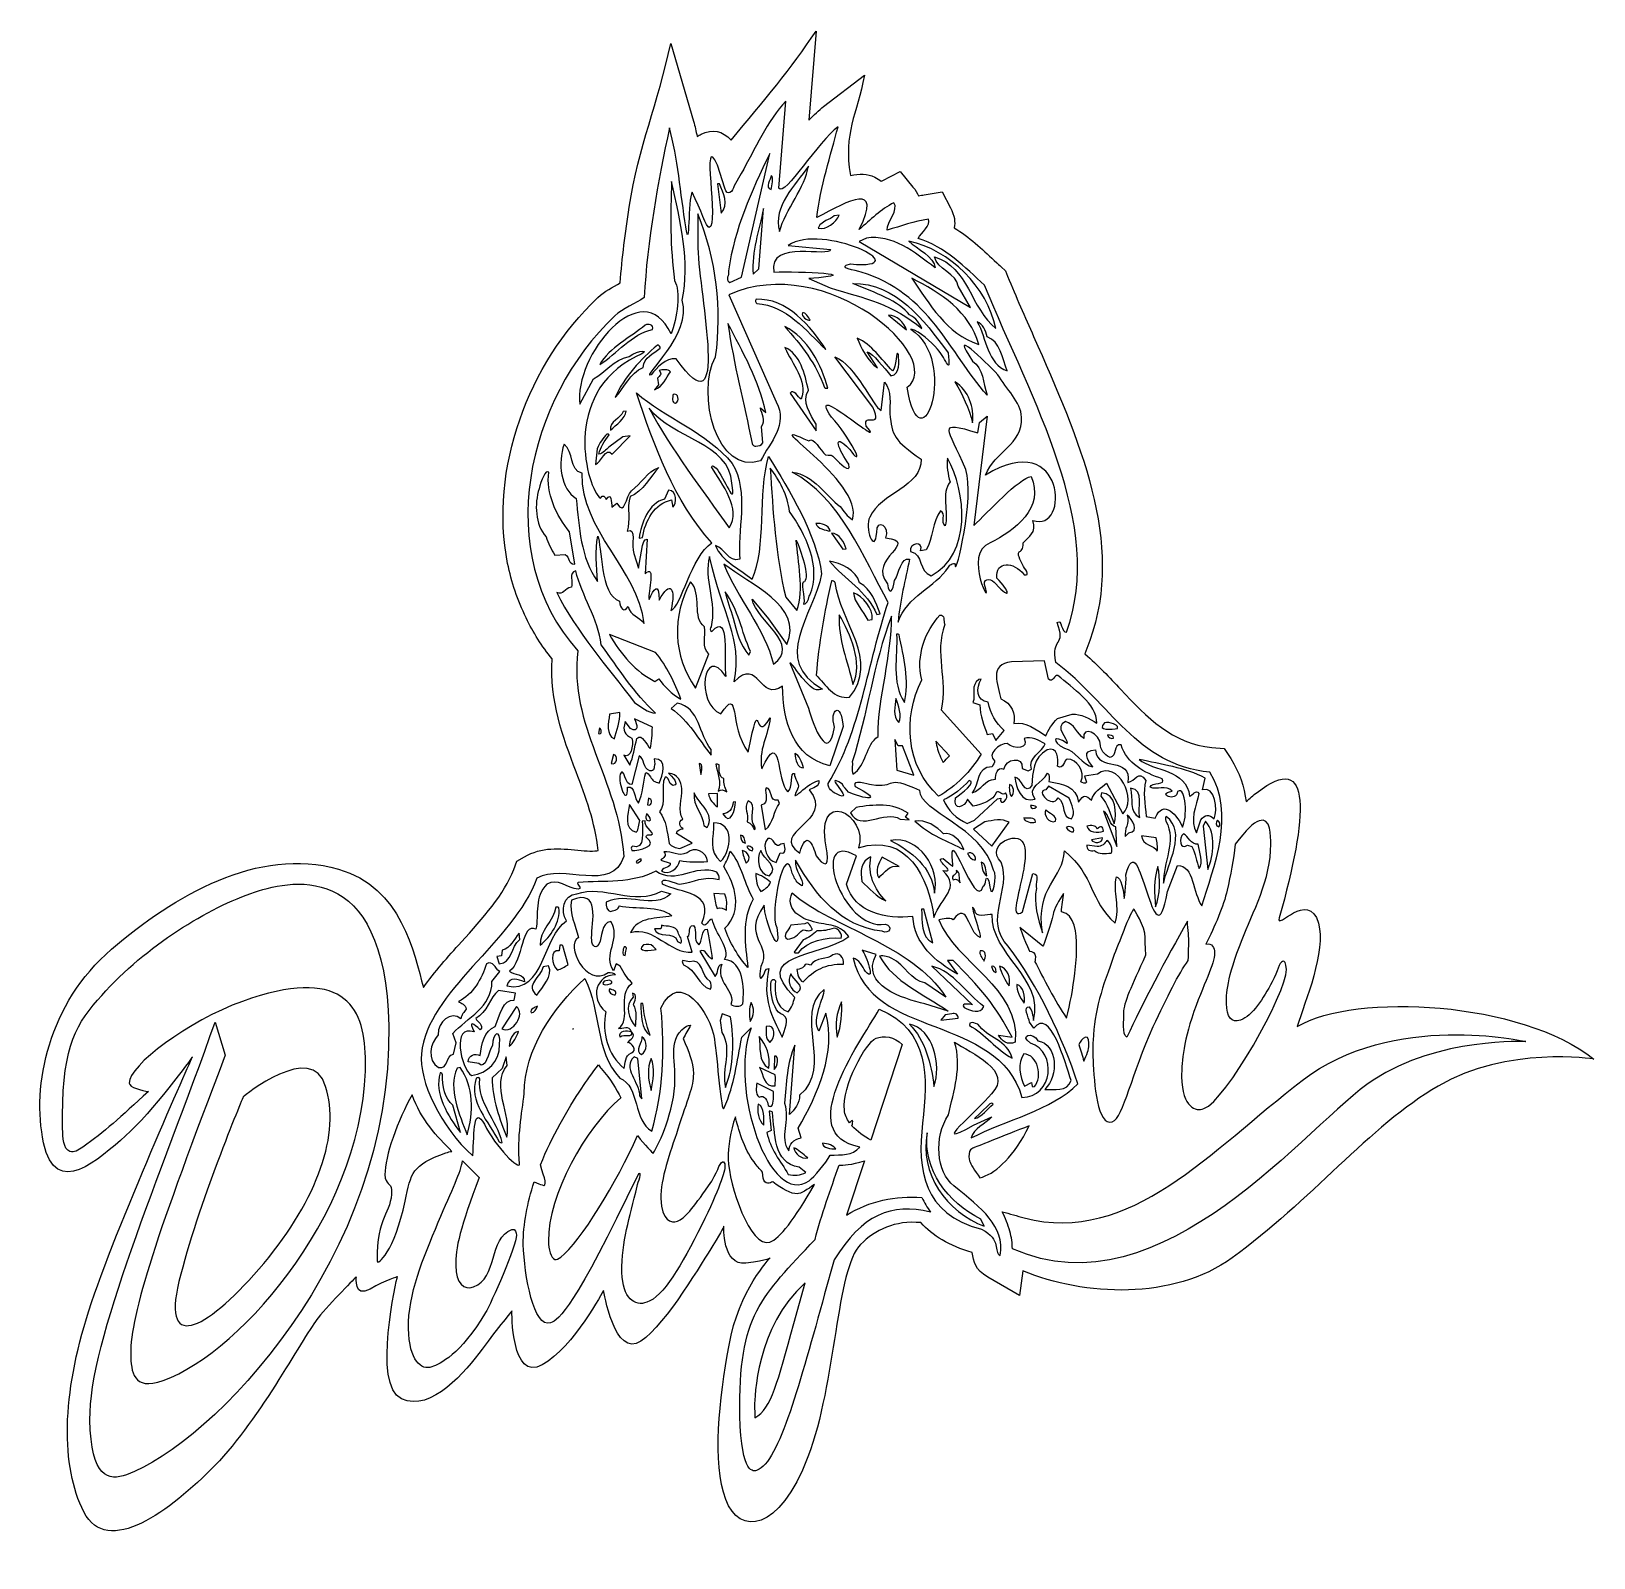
# Model space of a CAD drawing. Header units: centimetres. Extents: x -7.9 to 7.8, y -7.8 to 7.5.
import ezdxf

# ---------------------------------------------------------------- set-up
doc = ezdxf.new("R2010")
doc.units = ezdxf.units.CM
doc.header["$MEASUREMENT"] = 0
doc.layers.add('Ebene 1', color=7, linetype='Continuous')

msp = doc.modelspace()

# ---------------------------------------------------------------- linework, layer by layer
at = {"layer": 'Ebene 1', "color": 12}
for points, knots in [([(-6.26603, -2.77424), (-6.26603, -2.77424), (-7.03057, -4.47096), (-7.30489, -5.32186), (-7.30489, -5.32186), (-7.57921, -6.17276), (-7.58937, -6.88142), (-7.35569, -7.3437), (-7.35569, -7.3437), (-7.12201, -7.80344), (-6.48955, -7.33862), (-6.03743, -6.8738), (-6.03743, -6.8738), (-5.58531, -6.40644), (-5.12811, -5.54284), (-5.00365, -5.39298), (-5.00365, -5.39298), (-4.88173, -5.24312), (-4.62011, -4.9815), (-4.62011, -4.9815), (-4.62011, -4.9815), (-4.62011, -4.9815), (-4.64805, -5.19994), (-4.48295, -5.10596), (-4.48295, -5.10596), (-4.31785, -5.00944), (-4.20863, -4.9815), (-4.20863, -4.9815), (-4.20863, -4.9815), (-4.20863, -4.9815), (-4.46771, -6.07116), (-4.16545, -6.20832), (-4.16545, -6.20832), (-3.86319, -6.34548), (-3.52283, -5.92892), (-3.35773, -5.70794), (-3.35773, -5.70794), (-3.19517, -5.4895), (-3.05801, -5.3244), (-3.05801, -5.3244), (-3.05801, -5.3244), (-3.05801, -5.3244), (-3.06817, -6.04576), (-2.75321, -5.86542), (-2.75321, -5.86542), (-2.43825, -5.68762), (-2.13853, -5.11866), (-2.13853, -5.11866), (-2.13853, -5.11866), (-2.13853, -5.11866), (-2.02423, -5.80954), (-1.76515, -5.6292), (-1.76515, -5.6292), (-1.50353, -5.4514), (-1.13777, -4.8164), (-1.04125, -4.66654), (-1.04125, -4.66654), (-0.94473, -4.51668), (-0.93203, -4.4735), (-0.93203, -4.4735), (-0.93203, -4.4735), (-0.93203, -4.4735), (-0.94473, -4.87228), (-0.71105, -4.84434), (-0.71105, -4.84434), (-0.47737, -4.8164), (-0.46467, -4.791), (-0.46467, -4.791), (-0.46467, -4.791), (-0.46467, -4.791), (-0.78217, -5.11866), (-0.87869, -5.6673), (-0.87869, -5.6673), (-0.97521, -6.21594), (-1.04887, -6.84586), (-0.91171, -7.2167), (-0.91171, -7.2167), (-0.77455, -7.58754), (-0.37323, -7.54436), (-0.08621, -6.78998), (-0.08621, -6.78998), (0.19826, -6.0356), (0.19572, -4.90276), (0.4421, -4.65638), (0.4421, -4.65638), (0.58688, -4.5116), (0.79008, -4.41254), (1.04662, -4.43794), (1.04662, -4.43794), (1.166, -4.56748), (1.3311, -4.67162), (1.56224, -4.73766), (1.56224, -4.73766), (1.57748, -4.83164), (1.59018, -4.91038), (1.71972, -4.98404), (1.71972, -4.98404), (1.71972, -4.98404), (2.03722, -5.16946), (2.03722, -5.16946), (2.03722, -5.16946), (2.03722, -5.16946), (2.07278, -4.92308), (2.07278, -4.92308), (2.07278, -4.92308), (2.69, -5.17708), (3.57646, -5.22026), (4.17336, -4.791), (4.17336, -4.791), (4.95568, -4.22712), (5.5475, -3.4702), (6.24092, -3.06634), (6.24092, -3.06634), (6.93434, -2.65994), (7.80302, -2.79456), (7.80302, -2.79456), (7.80302, -2.79456), (7.07404, -2.2129), (5.41542, -2.124), (4.82614, -2.4669), (4.82614, -2.4669), (4.90488, -2.21544), (5.11824, -1.70998), (5.0395, -1.43058), (5.0395, -1.43058), (4.9379, -1.08514), (4.6077, -1.51694), (4.6458, -1.37724), (4.6458, -1.37724), (4.93282, -0.35108), (4.98362, 0.32201), (4.42228, -0.1174), (4.42228, -0.1174), (4.38418, -0.14534), (4.34862, -0.17836), (4.31306, -0.20884), (4.31306, -0.20884), (4.29528, -0.06152), (4.24702, 0.08325), (4.15812, 0.22295), (4.15812, 0.22295), (4.15812, 0.22295), (4.09208, 0.32455), (4.09208, 0.32455), (4.09208, 0.32455), (4.09208, 0.32455), (3.97016, 0.33471), (3.97016, 0.33471), (3.97016, 0.33471), (3.57138, 0.37281), (3.31992, 0.63697), (3.05322, 0.91891), (3.05322, 0.91891), (2.94146, 1.03829), (2.82462, 1.16021), (2.69508, 1.27451), (2.69508, 1.27451), (2.69508, 1.27451), (2.74334, 1.40913), (2.74334, 1.40913), (2.74334, 1.40913), (3.09894, 2.38957), (2.63412, 3.43859), (2.17946, 4.46221), (2.17946, 4.46221), (2.0931, 4.66033), (2.0042, 4.85591), (1.91784, 5.06927), (1.91784, 5.06927), (1.91784, 5.06927), (1.89752, 5.12007), (1.89752, 5.12007), (1.89752, 5.12007), (1.89752, 5.12007), (1.85434, 5.16071), (1.85434, 5.16071), (1.85434, 5.16071), (1.82894, 5.18357), (1.83148, 5.18103), (1.78322, 5.22675), (1.78322, 5.22675), (1.6613, 5.34105), (1.5343, 5.46043), (1.3819, 5.55441), (1.3819, 5.55441), (1.3946, 5.61029), (1.38698, 5.67633), (1.3438, 5.75507), (1.3438, 5.75507), (1.3438, 5.75507), (1.25998, 5.91509), (1.25998, 5.91509), (1.25998, 5.91509), (1.25998, 5.91509), (1.08218, 5.88461), (1.08218, 5.88461), (1.08218, 5.88461), (1.06186, 5.88207), (1.04408, 5.87953), (1.02376, 5.87445), (1.02376, 5.87445), (1.01106, 5.90239), (0.99328, 5.93287), (0.96788, 5.96335), (0.96788, 5.96335), (0.96788, 5.96335), (0.83834, 6.12083), (0.83834, 6.12083), (0.83834, 6.12083), (0.83834, 6.12083), (0.66054, 6.02685), (0.66054, 6.02685), (0.66054, 6.02685), (0.66054, 6.02685), (0.65038, 6.02177), (0.65038, 6.02177), (0.65038, 6.02177), (0.63006, 6.03701), (0.6072, 6.04971), (0.58434, 6.06241), (0.58434, 6.06241), (0.51068, 6.09797), (0.4294, 6.09797), (0.3405, 6.08019), (0.3405, 6.08019), (0.26684, 6.51199), (0.40654, 6.68725), (0.4802, 7.08603), (0.4802, 7.08603), (0.4802, 7.08603), (0.07126, 6.77107), (0.07126, 6.77107), (0.07126, 6.77107), (0.023, 6.73551), (-0.02525, 6.68979), (-0.07605, 6.63391), (-0.07605, 6.63391), (-0.07605, 6.63391), (-0.00493, 7.52799), (-0.00493, 7.52799), (-0.00493, 7.52799), (-0.25639, 7.15461), (-0.52055, 6.83457), (-0.85837, 6.43325), (-0.85837, 6.43325), (-0.94473, 6.53231), (-1.04633, 6.54501), (-1.15809, 6.49421), (-1.15809, 6.49421), (-1.17333, 6.48659), (-1.18603, 6.47897), (-1.19873, 6.47135), (-1.19873, 6.47135), (-1.20889, 6.52215), (-1.22159, 6.57295), (-1.23429, 6.62375), (-1.23429, 6.62375), (-1.23429, 6.62375), (-1.46289, 7.40607), (-1.46289, 7.40607), (-1.46289, 7.40607), (-1.59497, 6.78885), (-1.78293, 6.38499), (-1.88199, 5.76015), (-1.88199, 5.76015), (-1.92009, 5.50615), (-1.95311, 5.24961), (-1.97089, 5.00069), (-1.97089, 5.00069), (-2.04709, 4.95751), (-2.12837, 4.91687), (-2.19441, 4.85337), (-2.19441, 4.85337), (-2.19441, 4.85337), (-2.20203, 4.84829), (-2.20203, 4.84829), (-2.20203, 4.84829), (-2.20203, 4.84829), (-2.20203, 4.84575), (-2.20203, 4.84575), (-2.20203, 4.84575), (-2.89037, 4.19551), (-3.28915, 3.12871), (-3.10119, 2.18383), (-3.10119, 2.18383), (-3.06309, 1.99587), (-3.00213, 1.81299), (-2.91577, 1.63519), (-2.91577, 1.63519), (-2.84465, 1.49041), (-2.75829, 1.35071), (-2.65415, 1.22371), (-2.65415, 1.22371), (-2.67955, 0.79699), (-2.55001, 0.44901), (-2.41285, 0.08833), (-2.41285, 0.08833), (-2.31887, -0.16058), (-2.22235, -0.41966), (-2.19187, -0.69906), (-2.19187, -0.69906), (-2.22743, -0.71176), (-2.31125, -0.70414), (-2.39507, -0.69652), (-2.39507, -0.69652), (-2.57795, -0.67874), (-2.76083, -0.66096), (-2.93355, -0.7651), (-2.93355, -0.7651), (-2.93355, -0.7651), (-3.00975, -0.80828), (-3.00975, -0.80828), (-3.00975, -0.80828), (-3.00975, -0.80828), (-3.04023, -0.8921), (-3.04023, -0.8921), (-3.04023, -0.8921), (-3.13421, -1.13848), (-3.35011, -1.37978), (-3.56601, -1.61854), (-3.56601, -1.61854), (-3.70063, -1.7684), (-3.83525, -1.91826), (-3.94701, -2.07574), (-3.94701, -2.07574), (-4.04099, -1.73792), (-4.16037, -1.06736), (-4.80045, -0.88702), (-4.80045, -0.88702), (-5.60563, -0.65842), (-6.44637, -1.14864), (-7.07883, -1.6922), (-7.07883, -1.6922), (-7.70875, -2.23322), (-7.88401, -3.05872), (-7.75955, -3.6353), (-7.75955, -3.6353), (-7.63763, -4.21442), (-7.20075, -3.79278), (-6.93659, -3.56672), (-6.93659, -3.56672), (-6.67497, -3.33812), (-6.26603, -2.77424), (-6.26603, -2.77424)], [0, 0, 0, 0, 0.01162791, 0.01162791, 0.01162791, 0.01162791, 0.02325581, 0.02325581, 0.02325581, 0.02325581, 0.03488372, 0.03488372, 0.03488372, 0.03488372, 0.04651163, 0.04651163, 0.04651163, 0.04651163, 0.05813953, 0.05813953, 0.05813953, 0.05813953, 0.06976744, 0.06976744, 0.06976744, 0.06976744, 0.08139535, 0.08139535, 0.08139535, 0.08139535, 0.09302326, 0.09302326, 0.09302326, 0.09302326, 0.10465116, 0.10465116, 0.10465116, 0.10465116, 0.11627907, 0.11627907, 0.11627907, 0.11627907, 0.12790698, 0.12790698, 0.12790698, 0.12790698, 0.13953488, 0.13953488, 0.13953488, 0.13953488, 0.15116279, 0.15116279, 0.15116279, 0.15116279, 0.1627907, 0.1627907, 0.1627907, 0.1627907, 0.1744186, 0.1744186, 0.1744186, 0.1744186, 0.18604651, 0.18604651, 0.18604651, 0.18604651, 0.19767442, 0.19767442, 0.19767442, 0.19767442, 0.20930233, 0.20930233, 0.20930233, 0.20930233, 0.22093023, 0.22093023, 0.22093023, 0.22093023, 0.23255814, 0.23255814, 0.23255814, 0.23255814, 0.24418605, 0.24418605, 0.24418605, 0.24418605, 0.25581395, 0.25581395, 0.25581395, 0.25581395, 0.26744186, 0.26744186, 0.26744186, 0.26744186, 0.27906977, 0.27906977, 0.27906977, 0.27906977, 0.29069767, 0.29069767, 0.29069767, 0.29069767, 0.30232558, 0.30232558, 0.30232558, 0.30232558, 0.31395349, 0.31395349, 0.31395349, 0.31395349, 0.3255814, 0.3255814, 0.3255814, 0.3255814, 0.3372093, 0.3372093, 0.3372093, 0.3372093, 0.34883721, 0.34883721, 0.34883721, 0.34883721, 0.36046512, 0.36046512, 0.36046512, 0.36046512, 0.37209302, 0.37209302, 0.37209302, 0.37209302, 0.38372093, 0.38372093, 0.38372093, 0.38372093, 0.39534884, 0.39534884, 0.39534884, 0.39534884, 0.40697674, 0.40697674, 0.40697674, 0.40697674, 0.41860465, 0.41860465, 0.41860465, 0.41860465, 0.43023256, 0.43023256, 0.43023256, 0.43023256, 0.44186047, 0.44186047, 0.44186047, 0.44186047, 0.45348837, 0.45348837, 0.45348837, 0.45348837, 0.46511628, 0.46511628, 0.46511628, 0.46511628, 0.47674419, 0.47674419, 0.47674419, 0.47674419, 0.48837209, 0.48837209, 0.48837209, 0.48837209, 0.5, 0.5, 0.5, 0.5, 0.51162791, 0.51162791, 0.51162791, 0.51162791, 0.52325581, 0.52325581, 0.52325581, 0.52325581, 0.53488372, 0.53488372, 0.53488372, 0.53488372, 0.54651163, 0.54651163, 0.54651163, 0.54651163, 0.55813953, 0.55813953, 0.55813953, 0.55813953, 0.56976744, 0.56976744, 0.56976744, 0.56976744, 0.58139535, 0.58139535, 0.58139535, 0.58139535, 0.59302326, 0.59302326, 0.59302326, 0.59302326, 0.60465116, 0.60465116, 0.60465116, 0.60465116, 0.61627907, 0.61627907, 0.61627907, 0.61627907, 0.62790698, 0.62790698, 0.62790698, 0.62790698, 0.63953488, 0.63953488, 0.63953488, 0.63953488, 0.65116279, 0.65116279, 0.65116279, 0.65116279, 0.6627907, 0.6627907, 0.6627907, 0.6627907, 0.6744186, 0.6744186, 0.6744186, 0.6744186, 0.68604651, 0.68604651, 0.68604651, 0.68604651, 0.69767442, 0.69767442, 0.69767442, 0.69767442, 0.70930233, 0.70930233, 0.70930233, 0.70930233, 0.72093023, 0.72093023, 0.72093023, 0.72093023, 0.73255814, 0.73255814, 0.73255814, 0.73255814, 0.74418605, 0.74418605, 0.74418605, 0.74418605, 0.75581395, 0.75581395, 0.75581395, 0.75581395, 0.76744186, 0.76744186, 0.76744186, 0.76744186, 0.77906977, 0.77906977, 0.77906977, 0.77906977, 0.79069767, 0.79069767, 0.79069767, 0.79069767, 0.80232558, 0.80232558, 0.80232558, 0.80232558, 0.81395349, 0.81395349, 0.81395349, 0.81395349, 0.8255814, 0.8255814, 0.8255814, 0.8255814, 0.8372093, 0.8372093, 0.8372093, 0.8372093, 0.84883721, 0.84883721, 0.84883721, 0.84883721, 0.86046512, 0.86046512, 0.86046512, 0.86046512, 0.87209302, 0.87209302, 0.87209302, 0.87209302, 0.88372093, 0.88372093, 0.88372093, 0.88372093, 0.89534884, 0.89534884, 0.89534884, 0.89534884, 0.90697674, 0.90697674, 0.90697674, 0.90697674, 0.91860465, 0.91860465, 0.91860465, 0.91860465, 0.93023256, 0.93023256, 0.93023256, 0.93023256, 0.94186047, 0.94186047, 0.94186047, 0.94186047, 0.95348837, 0.95348837, 0.95348837, 0.95348837, 0.96511628, 0.96511628, 0.96511628, 0.96511628, 0.97674419, 0.97674419, 0.97674419, 0.97674419, 0.98837209, 0.98837209, 0.98837209, 0.98837209, 1, 1, 1, 1]), ([(1.33364, 0.25089), (1.31332, 0.22803), (1.293, 0.20517), (1.27014, 0.18485), (1.27014, 0.18485), (1.26252, 0.20263), (1.25236, 0.22041), (1.24474, 0.23819), (1.24474, 0.23819), (1.22188, 0.28899), (1.20664, 0.34233), (1.19648, 0.39821), (1.19648, 0.39821), (1.19648, 0.39821), (1.33364, 0.25089), (1.33364, 0.25089)], [0, 0, 0, 0, 0.25, 0.25, 0.25, 0.25, 0.5, 0.5, 0.5, 0.5, 0.75, 0.75, 0.75, 0.75, 1, 1, 1, 1]), ([(-2.44079, -2.48976), (-2.44079, -2.48976), (-2.44587, -2.49484), (-2.44587, -2.49484), (-2.44587, -2.49484), (-2.44587, -2.49484), (-2.44333, -2.48722), (-2.44333, -2.48722), (-2.44333, -2.48722), (-2.44333, -2.48722), (-2.44079, -2.48976), (-2.44079, -2.48976)], [0, 0, 0, 0, 0.33333333, 0.33333333, 0.33333333, 0.33333333, 0.66666667, 0.66666667, 0.66666667, 0.66666667, 1, 1, 1, 1])]:
    msp.add_open_spline(points, degree=3, knots=knots, dxfattribs=at)
at = {"layer": 'Ebene 1'}
for points, knots in [([(-1.24953, 5.91255), (-1.16063, 5.73475), (-1.10475, 5.55187), (-1.07681, 5.55695), (-1.07681, 5.55695), (-0.97521, 5.56965), (-1.16825, 6.56025), (-0.99299, 6.18179), (-0.99299, 6.18179), (-0.99299, 6.18179), (-0.92187, 5.95065), (-0.92187, 5.95065), (-0.92187, 5.95065), (-0.89647, 5.86429), (-0.83805, 5.91763), (-0.82535, 5.97605), (-0.82535, 5.97605), (-0.82535, 5.97605), (-0.75677, 6.09797), (-0.75677, 6.09797), (-0.75677, 6.09797), (-0.61961, 6.34181), (-0.49007, 6.63137), (-0.30973, 6.82695), (-0.30973, 6.82695), (-0.30973, 6.82695), (-0.37831, 5.95065), (-0.37831, 5.95065), (-0.37831, 5.95065), (-0.31989, 5.85921), (0.01792, 6.42563), (0.21604, 6.56787), (0.21604, 6.56787), (0.14238, 6.28847), (0.03824, 5.96335), (0.00268, 5.65601), (0.00268, 5.65601), (0.3278, 5.83127), (0.66308, 6.01923), (0.4294, 5.53663), (0.4294, 5.53663), (0.53608, 5.63315), (0.65038, 5.73983), (0.77484, 5.80587), (0.77484, 5.80587), (0.83072, 5.73729), (0.70626, 5.61537), (0.7088, 5.52901), (0.7088, 5.52901), (0.84596, 5.57219), (0.98312, 5.61791), (1.12282, 5.64077), (1.12282, 5.64077), (1.15584, 5.57981), (1.04662, 5.50615), (1.02122, 5.44519), (1.02122, 5.44519), (1.29046, 5.36645), (1.49112, 5.15563), (1.6867, 4.97783), (1.6867, 4.97783), (2.16422, 3.81197), (2.90082, 2.56737), (2.50966, 1.49295), (2.50966, 1.49295), (2.45378, 1.48533), (2.46394, 1.63265), (2.41568, 1.58947), (2.41568, 1.58947), (2.5122, 1.34055), (2.34964, 1.44469), (2.40298, 1.18815), (2.40298, 1.18815), (2.94654, 0.77921), (3.21578, 0.15691), (3.9473, 0.08579), (3.9473, 0.08579), (4.214, -0.32314), (3.98286, -0.88194), (3.86856, -1.25532), (3.86856, -1.25532), (3.77966, -1.13594), (3.78982, -0.84638), (3.62472, -0.85146), (3.62472, -0.85146), (3.62472, -0.85146), (3.52312, -1.11308), (3.52312, -1.11308), (3.52312, -1.11308), (3.38596, -1.91064), (3.24626, -0.37902), (3.10656, -0.94544), (3.10656, -0.94544), (3.11164, -1.04196), (3.08878, -1.2096), (3.08878, -1.18166), (3.08878, -1.18166), (3.08624, -1.11562), (3.05576, -0.96322), (3.01004, -0.96322), (3.01004, -0.96322), (2.97702, -1.11308), (3.05068, -1.27818), (2.99734, -1.43058), (2.99734, -1.43058), (2.73572, -1.1969), (2.79922, -0.96322), (2.48934, -0.70414), (2.48934, -0.70414), (2.47918, -0.981), (2.1947, -1.06228), (2.26836, -1.5271), (2.26836, -1.5271), (2.22518, -1.38994), (2.17438, -1.21976), (2.2074, -1.0826), (2.2074, -1.0826), (2.18962, -1.03942), (2.25058, -0.9302), (2.17184, -0.93274), (2.17184, -0.93274), (2.17184, -0.93274), (2.0677, -1.31628), (2.0677, -1.31628), (2.0677, -1.31628), (1.82894, -1.4763), (2.34202, -0.473), (1.928, -0.58476), (1.928, -0.58476), (1.81116, -0.6254), (1.7629, -0.73208), (1.85434, -0.81844), (1.85434, -0.81844), (1.96356, -1.08768), (1.67146, -1.40264), (1.92546, -1.66172), (1.92546, -1.66172), (2.22264, -2.05542), (2.47156, -2.5812), (2.62396, -3.04348), (2.62396, -3.04348), (2.35726, -3.31018), (1.90006, -3.4067), (1.55208, -3.58704), (1.55208, -3.58704), (1.57748, -3.4829), (1.69432, -3.45242), (1.76036, -3.37368), (1.76036, -3.37368), (1.76036, -3.37368), (1.57494, -3.46004), (1.57494, -3.46004), (1.57494, -3.46004), (1.10758, -3.7242), (1.61812, -3.32034), (1.75528, -3.14254), (1.75528, -3.14254), (1.98642, -2.91648), (1.54446, -2.73106), (1.38444, -2.62438), (1.38444, -2.62438), (1.46572, -2.86822), (1.37428, -3.1146), (1.32602, -3.3559), (1.32602, -3.3559), (1.17362, -3.57942), (1.2041, -3.9274), (1.37936, -4.06964), (1.37936, -4.06964), (1.65876, -4.2957), (1.8899, -4.46842), (1.84418, -4.76814), (1.84418, -4.76814), (1.77052, -4.7275), (1.8645, -4.61066), (1.65622, -4.50398), (1.65622, -4.50398), (1.06694, -4.35158), (1.01106, -3.90708), (1.0644, -3.43972), (1.0644, -3.43972), (1.11774, -2.97744), (1.13552, -2.505), (0.63006, -2.29418), (0.63006, -2.29418), (0.41416, -2.66248), (-0.22845, -3.55402), (0.43448, -3.67848), (0.43448, -3.67848), (0.36082, -3.76992), (0.24652, -3.75468), (0.1373, -3.75976), (0.1373, -3.75976), (0.09158, -3.84104), (-0.02525, -3.98074), (-0.07351, -4.0163), (-0.07351, -4.0163), (-0.46721, -4.2957), (-0.88377, -3.09174), (-0.65771, -2.48214), (-0.65771, -2.48214), (-0.65771, -2.48214), (-0.74915, -2.57358), (-0.74915, -2.57358), (-0.74915, -2.57358), (-0.80249, -2.83012), (-0.81773, -3.0384), (-0.92949, -3.28986), (-0.92949, -3.28986), (-0.95743, -3.35082), (-0.99553, -2.78694), (-1.02601, -2.59644), (-1.02601, -2.59644), (-1.05903, -2.33482), (-1.37907, -1.87762), (-1.56195, -2.28402), (-1.56195, -2.28402), (-1.51877, -2.71074), (-1.54163, -3.12476), (-1.65339, -3.51846), (-1.65339, -3.51846), (-1.84135, -3.41686), (-1.77023, -3.07396), (-1.97597, -2.98506), (-1.97597, -2.98506), (-2.22997, -2.70566), (-2.15885, -2.3272), (-2.32649, -1.98684), (-2.32649, -1.98684), (-2.64907, -2.28402), (-2.93101, -2.69804), (-2.93609, -3.14), (-2.93609, -3.14), (-2.95641, -3.3432), (-3.00721, -3.57434), (-2.98181, -3.84612), (-2.98181, -3.84612), (-2.97673, -3.92232), (-3.22565, -3.67594), (-3.33487, -3.44988), (-3.33487, -3.44988), (-3.44663, -3.25684), (-3.43393, -3.51592), (-3.45171, -3.76738), (-3.45171, -3.76738), (-3.77175, -3.48036), (-3.99527, -3.00792), (-3.96733, -2.74122), (-3.96733, -2.74122), (-3.90129, -2.1113), (-3.05039, -1.62616), (-2.80655, -0.97846), (-2.80655, -0.97846), (-2.55001, -0.82606), (-2.04963, -1.1334), (-1.93533, -0.76002), (-1.93533, -0.76002), (-1.98867, 0.01721), (-2.49159, 0.55569), (-2.39507, 1.30499), (-2.39507, 1.30499), (-3.27137, 2.27781), (-2.90815, 3.83991), (-2.02423, 4.67049), (-2.02423, 4.67049), (-1.95057, 4.74161), (-1.81087, 4.79495), (-1.72959, 4.85337), (-1.72959, 4.85337), (-1.70165, 5.42233), (-1.58989, 6.02939), (-1.47559, 6.55771), (-1.47559, 6.55771), (-1.39685, 6.26307), (-1.36383, 5.89731), (-1.31303, 5.56203), (-1.31303, 5.56203), (-1.27239, 5.28263), (-1.29271, 5.84397), (-1.24953, 5.91255)], [0, 0, 0, 0, 0.01428571, 0.01428571, 0.01428571, 0.01428571, 0.02857143, 0.02857143, 0.02857143, 0.02857143, 0.04285714, 0.04285714, 0.04285714, 0.04285714, 0.05714286, 0.05714286, 0.05714286, 0.05714286, 0.07142857, 0.07142857, 0.07142857, 0.07142857, 0.08571429, 0.08571429, 0.08571429, 0.08571429, 0.1, 0.1, 0.1, 0.1, 0.11428571, 0.11428571, 0.11428571, 0.11428571, 0.12857143, 0.12857143, 0.12857143, 0.12857143, 0.14285714, 0.14285714, 0.14285714, 0.14285714, 0.15714286, 0.15714286, 0.15714286, 0.15714286, 0.17142857, 0.17142857, 0.17142857, 0.17142857, 0.18571429, 0.18571429, 0.18571429, 0.18571429, 0.2, 0.2, 0.2, 0.2, 0.21428571, 0.21428571, 0.21428571, 0.21428571, 0.22857143, 0.22857143, 0.22857143, 0.22857143, 0.24285714, 0.24285714, 0.24285714, 0.24285714, 0.25714286, 0.25714286, 0.25714286, 0.25714286, 0.27142857, 0.27142857, 0.27142857, 0.27142857, 0.28571429, 0.28571429, 0.28571429, 0.28571429, 0.3, 0.3, 0.3, 0.3, 0.31428571, 0.31428571, 0.31428571, 0.31428571, 0.32857143, 0.32857143, 0.32857143, 0.32857143, 0.34285714, 0.34285714, 0.34285714, 0.34285714, 0.35714286, 0.35714286, 0.35714286, 0.35714286, 0.37142857, 0.37142857, 0.37142857, 0.37142857, 0.38571429, 0.38571429, 0.38571429, 0.38571429, 0.4, 0.4, 0.4, 0.4, 0.41428571, 0.41428571, 0.41428571, 0.41428571, 0.42857143, 0.42857143, 0.42857143, 0.42857143, 0.44285714, 0.44285714, 0.44285714, 0.44285714, 0.45714286, 0.45714286, 0.45714286, 0.45714286, 0.47142857, 0.47142857, 0.47142857, 0.47142857, 0.48571429, 0.48571429, 0.48571429, 0.48571429, 0.5, 0.5, 0.5, 0.5, 0.51428571, 0.51428571, 0.51428571, 0.51428571, 0.52857143, 0.52857143, 0.52857143, 0.52857143, 0.54285714, 0.54285714, 0.54285714, 0.54285714, 0.55714286, 0.55714286, 0.55714286, 0.55714286, 0.57142857, 0.57142857, 0.57142857, 0.57142857, 0.58571429, 0.58571429, 0.58571429, 0.58571429, 0.6, 0.6, 0.6, 0.6, 0.61428571, 0.61428571, 0.61428571, 0.61428571, 0.62857143, 0.62857143, 0.62857143, 0.62857143, 0.64285714, 0.64285714, 0.64285714, 0.64285714, 0.65714286, 0.65714286, 0.65714286, 0.65714286, 0.67142857, 0.67142857, 0.67142857, 0.67142857, 0.68571429, 0.68571429, 0.68571429, 0.68571429, 0.7, 0.7, 0.7, 0.7, 0.71428571, 0.71428571, 0.71428571, 0.71428571, 0.72857143, 0.72857143, 0.72857143, 0.72857143, 0.74285714, 0.74285714, 0.74285714, 0.74285714, 0.75714286, 0.75714286, 0.75714286, 0.75714286, 0.77142857, 0.77142857, 0.77142857, 0.77142857, 0.78571429, 0.78571429, 0.78571429, 0.78571429, 0.8, 0.8, 0.8, 0.8, 0.81428571, 0.81428571, 0.81428571, 0.81428571, 0.82857143, 0.82857143, 0.82857143, 0.82857143, 0.84285714, 0.84285714, 0.84285714, 0.84285714, 0.85714286, 0.85714286, 0.85714286, 0.85714286, 0.87142857, 0.87142857, 0.87142857, 0.87142857, 0.88571429, 0.88571429, 0.88571429, 0.88571429, 0.9, 0.9, 0.9, 0.9, 0.91428571, 0.91428571, 0.91428571, 0.91428571, 0.92857143, 0.92857143, 0.92857143, 0.92857143, 0.94285714, 0.94285714, 0.94285714, 0.94285714, 0.95714286, 0.95714286, 0.95714286, 0.95714286, 0.97142857, 0.97142857, 0.97142857, 0.97142857, 0.98571429, 0.98571429, 0.98571429, 0.98571429, 1, 1, 1, 1]), ([(-0.60691, 4.83559), (-0.29957, 4.85337), (-0.05319, 4.56127), (0.09412, 4.33013), (0.09412, 4.33013), (-0.10145, 4.52063), (-0.30719, 4.77463), (-0.59929, 4.79241), (-0.59929, 4.79241), (-0.61199, 4.80257), (-0.61707, 4.82289), (-0.60691, 4.83559)], [0, 0, 0, 0, 0.33333333, 0.33333333, 0.33333333, 0.33333333, 0.66666667, 0.66666667, 0.66666667, 0.66666667, 1, 1, 1, 1]), ([(-1.71943, 4.57651), (-1.68895, 4.59429), (-1.63053, 4.57905), (-1.64577, 4.53333), (-1.64577, 4.53333), (-1.85913, 4.48761), (-2.00391, 4.28695), (-2.17663, 4.18027), (-2.17663, 4.18027), (-2.08265, 4.35045), (-1.86421, 4.45459), (-1.71943, 4.57651)], [0, 0, 0, 0, 0.33333333, 0.33333333, 0.33333333, 0.33333333, 0.66666667, 0.66666667, 0.66666667, 0.66666667, 1, 1, 1, 1]), ([(-0.31735, 4.56127), (-0.09129, 4.45459), (0.05348, 4.16757), (0.1119, 3.94405), (0.1119, 3.94405), (0.10174, 3.94151), (0.09158, 3.94151), (0.07888, 3.94913), (0.07888, 3.94913), (0.00014, 4.18027), (-0.15479, 4.37839), (-0.31735, 4.56127)], [0, 0, 0, 0, 0.33333333, 0.33333333, 0.33333333, 0.33333333, 0.66666667, 0.66666667, 0.66666667, 0.66666667, 1, 1, 1, 1]), ([(-0.14209, 4.70097), (-0.10907, 4.70605), (-0.07859, 4.65525), (-0.06335, 4.62477), (-0.06335, 4.62477), (-0.09383, 4.61969), (-0.15733, 4.66541), (-0.14209, 4.70097)], [0, 0, 0, 0, 0.5, 0.5, 0.5, 0.5, 1, 1, 1, 1]), ([(0.40908, 4.44697), (0.55132, 4.38093), (0.65292, 4.23107), (0.76214, 4.11677), (0.76214, 4.11677), (0.8104, 4.14725), (0.79008, 4.34283), (0.8231, 4.28187), (0.8231, 4.28187), (0.8231, 4.21583), (0.84596, 4.07613), (0.7469, 4.06851), (0.7469, 4.06851), (0.67832, 4.14725), (0.56656, 4.29457), (0.50814, 4.30727), (0.50814, 4.30727), (0.50814, 4.30727), (0.61228, 4.14725), (0.61228, 4.14725), (0.61228, 4.14725), (0.51322, 4.20821), (0.44464, 4.35299), (0.40908, 4.44697)], [0, 0, 0, 0, 0.16666667, 0.16666667, 0.16666667, 0.16666667, 0.33333333, 0.33333333, 0.33333333, 0.33333333, 0.5, 0.5, 0.5, 0.5, 0.66666667, 0.66666667, 0.66666667, 0.66666667, 0.83333333, 0.83333333, 0.83333333, 0.83333333, 1, 1, 1, 1]), ([(-1.59751, 4.37585), (-1.58735, 4.37839), (-1.56195, 4.35807), (-1.56957, 4.34537), (-1.56957, 4.34537), (-1.63815, 4.28949), (-1.73213, 4.25393), (-1.73975, 4.15233), (-1.73975, 4.15233), (-1.87437, 4.09645), (-1.92771, 3.94405), (-2.02169, 3.85007), (-2.02169, 3.85007), (-1.93279, 4.05327), (-1.76261, 4.23615), (-1.59751, 4.37585)], [0, 0, 0, 0, 0.25, 0.25, 0.25, 0.25, 0.5, 0.5, 0.5, 0.5, 0.75, 0.75, 0.75, 0.75, 1, 1, 1, 1]), ([(-0.31735, 4.35045), (-0.16241, 4.28695), (-0.11923, 4.08375), (-0.08113, 3.92373), (-0.08113, 3.92373), (-0.14971, 3.80181), (-0.06335, 3.68243), (-0.00239, 3.58083), (-0.00239, 3.58083), (-0.00239, 3.58083), (-0.00239, 3.51479), (-0.00239, 3.51479), (-0.00239, 3.51479), (-0.00239, 3.51479), (-0.26401, 3.89325), (-0.26401, 3.89325), (-0.26401, 3.89325), (-0.22845, 3.94405), (-0.19035, 3.85007), (-0.15479, 3.83229), (-0.15479, 3.83229), (-0.08621, 4.02279), (-0.24623, 4.18535), (-0.31735, 4.35045)], [0, 0, 0, 0, 0.16666667, 0.16666667, 0.16666667, 0.16666667, 0.33333333, 0.33333333, 0.33333333, 0.33333333, 0.5, 0.5, 0.5, 0.5, 0.66666667, 0.66666667, 0.66666667, 0.66666667, 0.83333333, 0.83333333, 0.83333333, 0.83333333, 1, 1, 1, 1]), ([(-1.57973, 4.12185), (-1.54671, 4.12947), (-1.49083, 4.13709), (-1.46543, 4.10661), (-1.46543, 4.10661), (-1.51115, 4.04565), (-1.54163, 3.96183), (-1.62545, 3.92627), (-1.62545, 3.92627), (-1.62545, 3.92627), (-1.58735, 3.97707), (-1.58735, 3.97707), (-1.58735, 3.97707), (-1.58735, 3.97707), (-1.59751, 4.04311), (-1.59751, 4.04311), (-1.59751, 4.04311), (-1.56957, 4.06851), (-1.54925, 4.08375), (-1.57973, 4.12185)], [0, 0, 0, 0, 0.2, 0.2, 0.2, 0.2, 0.4, 0.4, 0.4, 0.4, 0.6, 0.6, 0.6, 0.6, 0.8, 0.8, 0.8, 0.8, 1, 1, 1, 1]), ([(1.38952, 4.00755), (1.52668, 3.91865), (1.5851, 3.75101), (1.56732, 3.59353), (1.56732, 3.59353), (1.53176, 3.74339), (1.46572, 3.87547), (1.38952, 4.00755)], [0, 0, 0, 0, 0.5, 0.5, 0.5, 0.5, 1, 1, 1, 1]), ([(-1.44003, 3.88055), (-1.38669, 3.89833), (-1.37145, 3.81197), (-1.41463, 3.79419), (-1.41463, 3.79419), (-1.45781, 3.78911), (-1.44511, 3.85515), (-1.44003, 3.88055)], [0, 0, 0, 0, 0.5, 0.5, 0.5, 0.5, 1, 1, 1, 1]), ([(-1.94295, 3.70783), (-1.94295, 3.70783), (-1.91247, 3.71291), (-1.91247, 3.71291), (-1.91247, 3.71291), (-1.92009, 3.63417), (-2.01153, 3.57575), (-2.06741, 3.52241), (-2.06741, 3.52241), (-2.08265, 3.60877), (-1.96581, 3.63925), (-1.94295, 3.70783)], [0, 0, 0, 0, 0.33333333, 0.33333333, 0.33333333, 0.33333333, 0.66666667, 0.66666667, 0.66666667, 0.66666667, 1, 1, 1, 1]), ([(-2.10551, 3.48177), (-2.10551, 3.48177), (-2.08519, 3.48685), (-2.08265, 3.47415), (-2.08265, 3.47415), (-2.12837, 3.41065), (-2.17409, 3.34969), (-2.18425, 3.28111), (-2.18425, 3.28111), (-2.14107, 3.28873), (-2.11313, 3.32429), (-2.08519, 3.35223), (-2.08519, 3.35223), (-2.08519, 3.35223), (-1.94549, 3.45383), (-1.94549, 3.45383), (-1.94549, 3.45383), (-1.94549, 3.45383), (-1.87183, 3.46399), (-1.87183, 3.46399), (-1.87183, 3.46399), (-1.87183, 3.46399), (-2.05217, 3.28111), (-2.05217, 3.28111), (-2.05217, 3.28111), (-2.12075, 3.35731), (-2.15885, 3.19475), (-2.21981, 3.17697), (-2.21981, 3.17697), (-2.21981, 3.17697), (-2.20203, 3.33445), (-2.20203, 3.33445), (-2.20203, 3.33445), (-2.17917, 3.39287), (-2.14361, 3.44367), (-2.10551, 3.48177)], [0, 0, 0, 0, 0.11111111, 0.11111111, 0.11111111, 0.11111111, 0.22222222, 0.22222222, 0.22222222, 0.22222222, 0.33333333, 0.33333333, 0.33333333, 0.33333333, 0.44444444, 0.44444444, 0.44444444, 0.44444444, 0.55555556, 0.55555556, 0.55555556, 0.55555556, 0.66666667, 0.66666667, 0.66666667, 0.66666667, 0.77777778, 0.77777778, 0.77777778, 0.77777778, 0.88888889, 0.88888889, 0.88888889, 0.88888889, 1, 1, 1, 1]), ([(1.31332, 3.24047), (1.50382, 2.90519), (1.56224, 2.27273), (1.15076, 2.05937), (1.15076, 2.05937), (1.02122, 2.10763), (1.07456, 2.27019), (0.94502, 2.30321), (0.94502, 2.30321), (0.91962, 2.38957), (1.08218, 2.41497), (1.04408, 2.31083), (1.04408, 2.31083), (1.04408, 2.31083), (1.09996, 2.31845), (1.09996, 2.31845), (1.09996, 2.31845), (1.16854, 2.43021), (1.16346, 2.60547), (1.24474, 2.70961), (1.24474, 2.70961), (1.3057, 2.68421), (1.2422, 2.59785), (1.293, 2.55975), (1.293, 2.55975), (1.32602, 2.69945), (1.24982, 2.88741), (1.34126, 3.00171), (1.34126, 3.00171), (1.3184, 3.07537), (1.3057, 3.16173), (1.31332, 3.24047)], [0, 0, 0, 0, 0.125, 0.125, 0.125, 0.125, 0.25, 0.25, 0.25, 0.25, 0.375, 0.375, 0.375, 0.375, 0.5, 0.5, 0.5, 0.5, 0.625, 0.625, 0.625, 0.625, 0.75, 0.75, 0.75, 0.75, 0.875, 0.875, 0.875, 0.875, 1, 1, 1, 1]), ([(-1.48575, 2.92043), (-1.39685, 2.91281), (-1.40447, 2.78581), (-1.44257, 2.74771), (-1.44257, 2.74771), (-1.44257, 2.74771), (-1.45527, 2.82137), (-1.45527, 2.82137), (-1.45527, 2.82137), (-1.62545, 2.78327), (-1.72197, 2.61309), (-1.74737, 2.44291), (-1.74737, 2.44291), (-1.74737, 2.44291), (-1.78039, 2.43783), (-1.78039, 2.43783), (-1.78039, 2.43783), (-1.76007, 2.58515), (-1.68641, 2.79089), (-1.52639, 2.82899), (-1.52639, 2.82899), (-1.52639, 2.82899), (-1.48575, 2.92043), (-1.48575, 2.92043)], [0, 0, 0, 0, 0.16666667, 0.16666667, 0.16666667, 0.16666667, 0.33333333, 0.33333333, 0.33333333, 0.33333333, 0.5, 0.5, 0.5, 0.5, 0.66666667, 0.66666667, 0.66666667, 0.66666667, 0.83333333, 0.83333333, 0.83333333, 0.83333333, 1, 1, 1, 1]), ([(-0.00747, 2.58261), (0.04586, 2.59023), (0.1246, 2.56991), (0.1373, 2.50641), (0.1373, 2.50641), (0.08904, 2.51911), (0.0103, 2.52927), (-0.00747, 2.58261)], [0, 0, 0, 0, 0.5, 0.5, 0.5, 0.5, 1, 1, 1, 1]), ([(0.15, 2.48609), (0.22874, 2.48609), (0.277, 2.39465), (0.29732, 2.33115), (0.29732, 2.33115), (0.29732, 2.33115), (0.2643, 2.32607), (0.2643, 2.32607), (0.2643, 2.32607), (0.2643, 2.32607), (0.15, 2.48609), (0.15, 2.48609)], [0, 0, 0, 0, 0.33333333, 0.33333333, 0.33333333, 0.33333333, 0.66666667, 0.66666667, 0.66666667, 0.66666667, 1, 1, 1, 1]), ([(0.12968, 2.20415), (0.24398, 2.18891), (0.39892, 2.11525), (0.43194, 1.98825), (0.43194, 1.98825), (0.55386, 1.91967), (0.59704, 1.79267), (0.63768, 1.67837), (0.63768, 1.67837), (0.63768, 1.67837), (0.60466, 1.67075), (0.60466, 1.67075), (0.60466, 1.67075), (0.51068, 1.90189), (0.27954, 2.02889), (0.12968, 2.20415)], [0, 0, 0, 0, 0.25, 0.25, 0.25, 0.25, 0.5, 0.5, 0.5, 0.5, 0.75, 0.75, 0.75, 0.75, 1, 1, 1, 1]), ([(0.15, 2.00857), (0.16016, 2.01111), (0.18556, 2.00349), (0.18556, 1.99079), (0.18556, 1.99079), (0.2389, 1.60217), (0.63768, 1.20085), (0.33034, 0.84017), (0.33034, 0.84017), (0.17794, 0.81477), (0.0865, 0.96717), (-0.00239, 1.06115), (-0.00239, 1.06115), (0.02046, 1.37611), (0.07888, 1.69615), (0.15, 2.00857)], [0, 0, 0, 0, 0.25, 0.25, 0.25, 0.25, 0.5, 0.5, 0.5, 0.5, 0.75, 0.75, 0.75, 0.75, 1, 1, 1, 1]), ([(0.37098, 1.88919), (0.46496, 1.84855), (0.57164, 1.73425), (0.55894, 1.61995), (0.55894, 1.61995), (0.55894, 1.61995), (0.51576, 1.61233), (0.51576, 1.61233), (0.51576, 1.61233), (0.4675, 1.70631), (0.37606, 1.79013), (0.37098, 1.88919)], [0, 0, 0, 0, 0.33333333, 0.33333333, 0.33333333, 0.33333333, 0.66666667, 0.66666667, 0.66666667, 0.66666667, 1, 1, 1, 1]), ([(1.23712, 1.66313), (1.09742, 1.50819), (0.99328, 1.25927), (1.05678, 1.01289), (1.05678, 1.01289), (0.86374, 0.62681), (0.89676, 0.15437), (1.22442, -0.1555), (1.22442, -0.1555), (1.39714, -0.05898), (1.54954, 0.09595), (1.65368, 0.26867), (1.65368, 0.26867), (1.65368, 0.26867), (1.24982, 0.71317), (1.24982, 0.71317), (1.24982, 0.71317), (1.32094, 1.02305), (1.1787, 1.27705), (1.28792, 1.57169), (1.28792, 1.57169), (1.27014, 1.60217), (1.293, 1.67329), (1.23712, 1.66313)], [0, 0, 0, 0, 0.16666667, 0.16666667, 0.16666667, 0.16666667, 0.33333333, 0.33333333, 0.33333333, 0.33333333, 0.5, 0.5, 0.5, 0.5, 0.66666667, 0.66666667, 0.66666667, 0.66666667, 0.83333333, 0.83333333, 0.83333333, 0.83333333, 1, 1, 1, 1]), ([(-0.21829, 0.27375), (-0.17257, 0.25851), (-0.14717, 0.18485), (-0.12939, 0.13151), (-0.12939, 0.13151), (-0.19289, 0.12135), (-0.21067, 0.21787), (-0.21829, 0.27375)], [0, 0, 0, 0, 0.5, 0.5, 0.5, 0.5, 1, 1, 1, 1]), ([(0.39892, -0.26726), (0.57164, -0.23932), (0.76976, -0.219), (0.91962, -0.32568), (0.91962, -0.32568), (0.91962, -0.32568), (0.89168, -0.36378), (0.89168, -0.36378), (0.89168, -0.36378), (0.89168, -0.36378), (0.92978, -0.39172), (0.92978, -0.39172), (0.92978, -0.39172), (0.92978, -0.39172), (0.84088, -0.3841), (0.84088, -0.3841), (0.84088, -0.3841), (0.68086, -0.28758), (0.43956, -0.51618), (0.3405, -0.3206), (0.3405, -0.3206), (0.3405, -0.3206), (0.39892, -0.26726), (0.39892, -0.26726)], [0, 0, 0, 0, 0.16666667, 0.16666667, 0.16666667, 0.16666667, 0.33333333, 0.33333333, 0.33333333, 0.33333333, 0.5, 0.5, 0.5, 0.5, 0.66666667, 0.66666667, 0.66666667, 0.66666667, 0.83333333, 0.83333333, 0.83333333, 0.83333333, 1, 1, 1, 1]), ([(0.9882, -0.40442), (1.09488, -0.38664), (1.20664, -0.45776), (1.27522, -0.53396), (1.27522, -0.53396), (1.35904, -0.5111), (1.45302, -0.60508), (1.47842, -0.69144), (1.47842, -0.69144), (1.32094, -0.60508), (1.13298, -0.54666), (0.9882, -0.40442)], [0, 0, 0, 0, 0.33333333, 0.33333333, 0.33333333, 0.33333333, 0.66666667, 0.66666667, 0.66666667, 0.66666667, 1, 1, 1, 1]), ([(0.74182, -0.6), (1.03138, -0.54158), (1.24474, -0.89464), (1.18378, -1.12832), (1.18378, -1.12832), (1.16346, -0.87432), (0.94756, -0.69906), (0.74182, -0.6)], [0, 0, 0, 0, 0.5, 0.5, 0.5, 0.5, 1, 1, 1, 1]), ([(-0.86853, -0.70668), (-0.88123, -0.7651), (-0.90663, -0.81336), (-0.93203, -0.86162), (-0.93203, -0.86162), (-0.81265, -1.05212), (-0.73899, -1.29596), (-0.91933, -1.48138), (-0.91933, -1.48138), (-0.87615, -1.61854), (-0.78471, -1.77094), (-0.68819, -1.87508), (-0.68819, -1.87508), (-0.71613, -1.64902), (-0.75677, -1.39756), (-0.63485, -1.18928), (-0.63485, -1.18928), (-0.72629, -1.03942), (-0.74661, -0.84384), (-0.86853, -0.70668)], [0, 0, 0, 0, 0.2, 0.2, 0.2, 0.2, 0.4, 0.4, 0.4, 0.4, 0.6, 0.6, 0.6, 0.6, 0.8, 0.8, 0.8, 0.8, 1, 1, 1, 1]), ([(1.51652, -0.72954), (1.5597, -0.70922), (1.60034, -0.74732), (1.59526, -0.79304), (1.59526, -0.79304), (1.56224, -0.79812), (1.52414, -0.76002), (1.51652, -0.72954)], [0, 0, 0, 0, 0.5, 0.5, 0.5, 0.5, 1, 1, 1, 1]), ([(1.65368, -0.8159), (1.70194, -0.83114), (1.70194, -0.90988), (1.70956, -0.95306), (1.70956, -0.95306), (1.6613, -0.92766), (1.6613, -0.86162), (1.65368, -0.8159)], [0, 0, 0, 0, 0.5, 0.5, 0.5, 0.5, 1, 1, 1, 1]), ([(-2.61859, -1.27056), (-2.60589, -1.26802), (-2.59573, -1.26548), (-2.58557, -1.27564), (-2.58557, -1.27564), (-2.57033, -1.41788), (-2.66939, -1.56774), (-2.77607, -1.65156), (-2.77607, -1.65156), (-2.78115, -1.50678), (-2.63891, -1.40518), (-2.61859, -1.27056)], [0, 0, 0, 0, 0.33333333, 0.33333333, 0.33333333, 0.33333333, 0.66666667, 0.66666667, 0.66666667, 0.66666667, 1, 1, 1, 1]), ([(-0.25893, -1.4509), (-0.25893, -1.4509), (-0.11669, -1.4382), (-0.11669, -1.4382), (-0.11669, -1.4382), (-0.07859, -1.4001), (-0.05573, -1.47376), (-0.04049, -1.49408), (-0.04049, -1.49408), (-0.07097, -1.51948), (-0.10907, -1.49408), (-0.13955, -1.49916), (-0.13955, -1.49916), (-0.18781, -1.5398), (-0.22591, -1.5906), (-0.29195, -1.5906), (-0.29195, -1.5906), (-0.35291, -1.55504), (-0.27417, -1.49662), (-0.25893, -1.4509)], [0, 0, 0, 0, 0.2, 0.2, 0.2, 0.2, 0.4, 0.4, 0.4, 0.4, 0.6, 0.6, 0.6, 0.6, 0.8, 0.8, 0.8, 0.8, 1, 1, 1, 1]), ([(-1.55687, -1.4509), (-1.50099, -1.46614), (-1.41209, -1.4509), (-1.38923, -1.52456), (-1.38923, -1.52456), (-1.38415, -1.55758), (-1.33589, -1.59314), (-1.36129, -1.63124), (-1.36129, -1.63124), (-1.36129, -1.63124), (-1.39431, -1.61346), (-1.39431, -1.61346), (-1.39431, -1.61346), (-1.42987, -1.49662), (-1.59751, -1.59314), (-1.62545, -1.48646), (-1.62545, -1.48646), (-1.62545, -1.48646), (-1.56449, -1.48646), (-1.56449, -1.48646), (-1.56449, -1.48646), (-1.55687, -1.47376), (-1.55179, -1.46106), (-1.55687, -1.4509)], [0, 0, 0, 0, 0.16666667, 0.16666667, 0.16666667, 0.16666667, 0.33333333, 0.33333333, 0.33333333, 0.33333333, 0.5, 0.5, 0.5, 0.5, 0.66666667, 0.66666667, 0.66666667, 0.66666667, 0.83333333, 0.83333333, 0.83333333, 0.83333333, 1, 1, 1, 1]), ([(0.00268, -1.50678), (0.06872, -1.50932), (0.1119, -1.5017), (0.1754, -1.47884), (0.1754, -1.47884), (0.22112, -1.48392), (0.2643, -1.54234), (0.24652, -1.58044), (0.24652, -1.58044), (0.09158, -1.57028), (-0.09129, -1.60076), (-0.18019, -1.72776), (-0.18019, -1.72776), (-0.19289, -1.72776), (-0.21321, -1.73284), (-0.22591, -1.72268), (-0.22591, -1.72268), (-0.22591, -1.72268), (-0.13447, -1.59822), (-0.13447, -1.59822), (-0.13447, -1.59822), (-0.08367, -1.5779), (-0.03287, -1.54742), (0.00268, -1.50678)], [0, 0, 0, 0, 0.16666667, 0.16666667, 0.16666667, 0.16666667, 0.33333333, 0.33333333, 0.33333333, 0.33333333, 0.5, 0.5, 0.5, 0.5, 0.66666667, 0.66666667, 0.66666667, 0.66666667, 0.83333333, 0.83333333, 0.83333333, 0.83333333, 1, 1, 1, 1]), ([(1.64352, -1.70744), (1.70956, -1.69474), (1.6994, -1.77602), (1.68162, -1.81158), (1.68162, -1.81158), (1.66638, -1.7811), (1.62828, -1.743), (1.64352, -1.70744)], [0, 0, 0, 0, 0.5, 0.5, 0.5, 0.5, 1, 1, 1, 1]), ([(1.15838, -1.86238), (1.37936, -1.91572), (1.50382, -2.13924), (1.67908, -2.26624), (1.67908, -2.26624), (1.63844, -2.35006), (1.55462, -2.30942), (1.48096, -2.2764), (1.48096, -2.2764), (1.44032, -2.22814), (1.54446, -2.24338), (1.56732, -2.251), (1.56732, -2.251), (1.56732, -2.251), (1.15838, -1.86238), (1.15838, -1.86238)], [0, 0, 0, 0, 0.25, 0.25, 0.25, 0.25, 0.5, 0.5, 0.5, 0.5, 0.75, 0.75, 0.75, 0.75, 1, 1, 1, 1]), ([(1.75782, -1.86492), (1.7883, -1.84968), (1.80862, -1.90048), (1.801, -1.92588), (1.801, -1.92588), (1.76798, -1.91826), (1.7629, -1.88778), (1.75782, -1.86492)], [0, 0, 0, 0, 0.5, 0.5, 0.5, 0.5, 1, 1, 1, 1]), ([(1.83656, -1.86238), (1.9153, -1.87254), (1.95594, -1.98938), (1.93308, -2.05796), (1.93308, -2.05796), (1.89244, -2.0097), (1.85688, -1.92588), (1.83656, -1.86238)], [0, 0, 0, 0, 0.5, 0.5, 0.5, 0.5, 1, 1, 1, 1]), ([(-2.13091, -2.01224), (-2.13091, -2.01224), (-2.08011, -2.00208), (-2.08011, -2.00208), (-2.08011, -2.00208), (-1.97597, -2.04272), (-2.20711, -2.07828), (-2.13091, -2.01224)], [0, 0, 0, 0, 0.5, 0.5, 0.5, 0.5, 1, 1, 1, 1]), ([(-2.07503, -2.09098), (-2.04963, -2.0986), (-1.99375, -2.1113), (-2.02169, -2.1494), (-2.02169, -2.1494), (-2.04963, -2.15448), (-2.09789, -2.11638), (-2.07503, -2.09098)], [0, 0, 0, 0, 0.5, 0.5, 0.5, 0.5, 1, 1, 1, 1]), ([(2.00928, -2.04526), (2.07786, -2.05796), (2.09818, -2.17734), (2.08548, -2.23322), (2.08548, -2.23322), (2.0423, -2.18496), (2.00928, -2.10114), (2.00928, -2.04526)], [0, 0, 0, 0, 0.5, 0.5, 0.5, 0.5, 1, 1, 1, 1]), ([(1.293, -2.35006), (1.293, -2.35006), (1.35904, -2.3399), (1.35904, -2.3399), (1.35904, -2.3399), (1.38952, -2.32466), (1.42762, -2.3526), (1.42254, -2.38562), (1.42254, -2.38562), (1.42254, -2.38562), (1.24728, -2.4034), (1.24728, -2.4034), (1.24728, -2.4034), (1.24728, -2.4034), (1.293, -2.35006), (1.293, -2.35006)], [0, 0, 0, 0, 0.25, 0.25, 0.25, 0.25, 0.5, 0.5, 0.5, 0.5, 0.75, 0.75, 0.75, 0.75, 1, 1, 1, 1]), ([(1.53938, -2.43388), (1.5724, -2.4161), (1.5851, -2.43642), (1.62066, -2.44404), (1.62066, -2.44404), (1.70956, -2.58374), (1.92292, -2.60406), (1.96356, -2.78694), (1.96356, -2.78694), (1.80608, -2.70058), (1.69178, -2.5431), (1.5343, -2.45674), (1.5343, -2.45674), (1.5343, -2.45674), (1.53938, -2.43388), (1.53938, -2.43388)], [0, 0, 0, 0, 0.25, 0.25, 0.25, 0.25, 0.5, 0.5, 0.5, 0.5, 0.75, 0.75, 0.75, 0.75, 1, 1, 1, 1]), ([(2.0804, -2.74376), (2.22264, -2.74376), (2.27344, -2.97998), (2.18708, -3.07142), (2.18708, -3.07142), (2.1566, -3.08666), (2.16422, -3.05364), (2.15914, -3.03078), (2.15914, -3.03078), (2.15914, -3.03078), (2.08802, -3.06634), (2.08802, -3.06634), (2.08802, -3.06634), (2.03976, -2.97236), (2.0169, -2.83266), (2.0804, -2.74376)], [0, 0, 0, 0, 0.25, 0.25, 0.25, 0.25, 0.5, 0.5, 0.5, 0.5, 0.75, 0.75, 0.75, 0.75, 1, 1, 1, 1])]:
    msp.add_open_spline(points, degree=3, knots=knots, dxfattribs=at)
at = {"layer": 'Ebene 1', "color": 7}
for points, knots in [([(-0.46975, 6.30117), (-0.46975, 6.30117), (-0.75423, 5.05657), (-0.75423, 5.05657), (-0.75423, 5.05657), (-0.75423, 5.05657), (-0.87107, 5.00577), (-0.87107, 5.00577), (-0.87107, 5.00577), (-0.92187, 5.04133), (-0.87361, 5.06927), (-0.88377, 5.12261), (-0.88377, 5.12261), (-0.82027, 5.55441), (-0.66025, 5.90493), (-0.46975, 6.30117)], [0, 0, 0, 0, 0.25, 0.25, 0.25, 0.25, 0.5, 0.5, 0.5, 0.5, 0.75, 0.75, 0.75, 0.75, 1, 1, 1, 1]), ([(-0.08113, 6.17417), (-0.11415, 5.95827), (-0.30973, 5.73983), (-0.37323, 5.51631), (-0.37323, 5.51631), (-0.43927, 5.77285), (-0.21575, 5.97605), (-0.08113, 6.17417)], [0, 0, 0, 0, 0.5, 0.5, 0.5, 0.5, 1, 1, 1, 1]), ([(-0.68565, 0.28645), (-0.88631, 0.56077), (-0.76439, 0.96209), (-0.95997, 0.67253), (-0.95997, 0.67253), (-1.22159, 0.77413), (-1.13269, 1.38881), (-0.91171, 1.04845), (-0.91171, 1.04845), (-0.93457, 1.19831), (-0.86345, 1.70885), (-1.05141, 1.50057), (-1.05141, 1.50057), (-1.07427, 1.50819), (-1.06665, 1.53359), (-1.05903, 1.54629), (-1.05903, 1.54629), (-0.99807, 1.78759), (-1.13777, 2.03143), (-1.07427, 2.25241), (-1.07427, 2.25241), (-0.94219, 1.64281), (-0.74153, 1.44977), (-0.82535, 0.99511), (-0.82535, 0.99511), (-0.57897, 1.24911), (-0.56881, 0.78175), (-0.34021, 0.95193), (-0.34021, 0.95193), (-0.33767, 0.59633), (-0.23607, 0.23565), (0.13222, 0.15183), (0.13222, 0.15183), (0.13222, 0.15183), (0.26684, 0.54553), (0.26684, 0.54553), (0.26684, 0.54553), (0.24652, 0.80715), (0.12714, 0.71825), (0.18048, 0.53791), (0.18048, 0.53791), (0.11952, 0.16199), (-0.03033, 0.54807), (-0.08113, 0.72841), (-0.08113, 0.72841), (-0.08113, 0.72841), (-0.26655, 1.18561), (-0.26655, 1.18561), (-0.26655, 1.18561), (-0.23607, 1.16783), (-0.16241, 1.04845), (-0.13447, 1.02305), (-0.13447, 1.02305), (-0.05319, 0.94431), (-0.04303, 0.89351), (0.0611, 0.91891), (0.0611, 0.91891), (-0.46213, 1.22117), (-0.03287, 1.64535), (0.05094, 2.07969), (0.05094, 2.07969), (0.00014, 2.47085), (-0.27163, 2.91535), (-0.48245, 3.25825), (-0.48245, 3.25825), (-0.58913, 2.88741), (-0.49769, 2.33623), (-0.64755, 2.02381), (-0.64755, 2.02381), (-0.77709, 2.13303), (-0.95489, 2.20415), (-1.01331, 2.36163), (-1.01331, 2.36163), (-0.91933, 2.33369), (-0.88631, 2.19399), (-0.76947, 2.22447), (-0.76947, 2.22447), (-0.80249, 2.48609), (-0.67041, 2.90773), (-0.84821, 3.18713), (-0.84821, 3.18713), (-1.08697, 3.49193), (-1.53401, 3.65195), (-1.80833, 3.89579), (-1.80833, 3.89579), (-1.63307, 3.37001), (-1.42987, 2.80613), (-1.05141, 2.38957), (-1.05141, 2.38957), (-1.26223, 2.25495), (-1.35621, 1.73933), (-1.46289, 1.71139), (-1.46289, 1.71139), (-1.40955, 1.93237), (-1.46797, 2.02127), (-1.57973, 1.81553), (-1.57973, 1.81553), (-1.57719, 2.00349), (-1.64069, 1.92729), (-1.68133, 1.82061), (-1.68133, 1.82061), (-1.69403, 1.89681), (-1.60767, 2.18637), (-1.72197, 2.07969), (-1.72197, 2.07969), (-1.72197, 2.07969), (-1.70165, 2.42767), (-1.70165, 2.42767), (-1.70165, 2.42767), (-1.73467, 2.42259), (-1.73975, 2.38703), (-1.74737, 2.36417), (-1.74737, 2.36417), (-1.74737, 2.36417), (-1.78801, 2.13557), (-1.78801, 2.13557), (-1.78801, 2.13557), (-1.78801, 2.13557), (-1.83373, 2.28289), (-1.83373, 2.28289), (-1.83373, 2.28289), (-1.86675, 2.35655), (-1.80071, 2.55467), (-1.90231, 2.50641), (-1.90231, 2.50641), (-1.86421, 2.61309), (-1.90739, 2.73755), (-1.87183, 2.85439), (-1.87183, 2.85439), (-1.74483, 2.89757), (-1.66101, 3.06775), (-1.58481, 3.14649), (-1.58481, 3.14649), (-1.70165, 3.10331), (-1.76007, 2.98393), (-1.85913, 2.91281), (-1.85913, 2.91281), (-1.91501, 2.85947), (-1.92517, 2.64611), (-2.00391, 2.78835), (-2.00391, 2.78835), (-2.00391, 2.78835), (-2.05471, 2.74771), (-2.05471, 2.74771), (-2.05471, 2.74771), (-2.05979, 2.79089), (-2.05725, 2.91281), (-2.11059, 2.82645), (-2.11059, 2.82645), (-2.12837, 2.85693), (-2.14107, 2.87725), (-2.16901, 2.83915), (-2.16901, 2.83915), (-2.30363, 2.92805), (-2.57033, 3.88309), (-1.81087, 4.26155), (-1.81087, 4.26155), (-1.63561, 4.33521), (-1.79055, 4.33267), (-1.87945, 4.26155), (-1.87945, 4.26155), (-2.04201, 4.23107), (-2.11821, 4.10153), (-2.24013, 4.03549), (-2.24013, 4.03549), (-2.24013, 4.03549), (-2.37475, 3.78149), (-2.37475, 3.78149), (-2.37475, 3.78149), (-2.44333, 4.25901), (-1.74991, 5.11499), (-1.46035, 4.48761), (-1.46035, 4.48761), (-1.39685, 4.64001), (-1.36383, 4.92195), (-1.42479, 5.02355), (-1.42479, 5.02355), (-1.47051, 5.36137), (-1.46797, 5.69411), (-1.45527, 6.01923), (-1.45527, 6.01923), (-1.36637, 5.62045), (-1.26731, 5.20643), (-1.34859, 4.82543), (-1.34859, 4.82543), (-1.23937, 4.49015), (-1.76515, 4.03803), (-1.66101, 4.07613), (-1.66101, 4.07613), (-1.59497, 4.15487), (-1.52131, 4.24377), (-1.40955, 4.23869), (-1.40955, 4.23869), (-0.86091, 3.46399), (-1.17841, 4.86607), (-1.19111, 5.35121), (-1.19111, 5.35121), (-1.19111, 5.35121), (-1.19111, 5.69411), (-1.19111, 5.69411), (-1.19111, 5.69411), (-1.00569, 5.23691), (-0.94727, 4.73653), (-1.01331, 4.25901), (-1.01331, 4.25901), (-1.21651, 3.88309), (-0.99553, 3.06521), (-0.56373, 3.21253), (-0.56373, 3.21253), (-0.46213, 3.40557), (-0.28179, 3.58083), (-0.40625, 3.80435), (-0.40625, 3.80435), (-0.40625, 3.80435), (-0.88123, 4.88131), (-0.88123, 4.88131), (-0.88123, 4.88131), (0.0992, 5.31819), (1.3057, 4.24885), (0.90946, 3.95167), (0.90946, 3.95167), (1.04662, 3.10839), (1.4327, 4.21583), (0.94756, 4.53587), (0.94756, 4.53587), (1.04154, 4.51555), (1.14568, 4.41141), (1.21426, 4.33521), (1.21426, 4.33521), (1.30824, 4.22853), (1.34888, 4.05581), (1.32094, 4.29711), (1.32094, 4.29711), (1.0771, 4.63239), (0.79516, 4.99815), (0.36336, 4.99561), (0.36336, 4.99561), (0.57672, 4.90671), (0.8358, 4.81527), (0.93486, 4.67811), (0.93486, 4.67811), (0.99582, 4.65271), (1.039, 4.58413), (1.05678, 4.54095), (1.05678, 4.54095), (0.77484, 4.78479), (0.47512, 4.84829), (0.1373, 4.94989), (0.1373, 4.94989), (0.1373, 4.94989), (-0.07605, 5.04387), (-0.07605, 5.04387), (-0.07605, 5.04387), (0.53608, 5.08959), (-0.17511, 5.11753), (-0.42911, 5.10991), (-0.42911, 5.10991), (-0.48499, 5.44519), (0.14492, 5.24707), (0.13984, 5.33597), (0.13984, 5.33597), (0.13984, 5.33597), (-0.28433, 5.37661), (-0.28433, 5.37661), (-0.28433, 5.37661), (0.05348, 5.61029), (1.0517, 5.12769), (0.3405, 5.19119), (0.3405, 5.19119), (0.18556, 5.15309), (0.40146, 5.12515), (0.44718, 5.10991), (0.44718, 5.10991), (1.13552, 4.89655), (1.32856, 4.30981), (1.7121, 3.87293), (1.7121, 3.87293), (1.66892, 3.99739), (1.67908, 4.14471), (1.56732, 4.21329), (1.56732, 4.21329), (1.3184, 4.58413), (1.68924, 4.21329), (1.82132, 4.07867), (1.82132, 4.07867), (1.90006, 3.93643), (2.055, 3.80435), (2.05754, 3.65195), (2.05754, 3.65195), (2.07024, 3.37509), (1.79084, 3.30905), (1.69686, 3.07029), (1.69686, 3.07029), (2.50458, 3.56813), (2.54776, 2.47593), (2.17184, 2.61563), (2.17184, 2.61563), (2.21248, 2.48863), (2.1312, 2.45307), (2.07532, 2.38957), (2.07532, 2.38957), (2.07786, 2.24479), (1.96864, 2.36417), (2.07024, 2.16605), (2.07024, 2.16605), (2.08548, 2.13811), (2.1566, 2.05175), (2.08294, 2.06953), (2.08294, 2.06953), (1.98134, 2.20669), (1.79338, 2.20923), (1.81116, 2.03651), (1.81116, 2.03651), (1.94324, 1.90189), (1.95848, 1.80283), (1.79846, 1.97809), (1.79846, 1.97809), (1.76798, 2.02889), (1.67654, 2.04667), (1.6867, 1.97047), (1.6867, 1.97047), (1.78322, 1.66313), (1.4581, 2.28797), (1.74258, 2.38957), (1.74258, 2.38957), (1.98896, 2.50895), (2.29376, 2.74517), (2.15406, 3.05759), (2.15406, 3.05759), (2.03468, 3.03727), (1.71464, 2.69691), (1.58002, 2.56229), (1.58002, 2.56229), (1.58002, 2.56229), (1.7121, 3.66211), (1.7121, 3.66211), (1.7121, 3.66211), (1.7121, 3.66211), (1.6359, 3.59861), (1.6359, 3.59861), (1.6359, 3.59861), (1.6359, 3.59861), (1.62066, 3.49447), (1.62066, 3.49447), (1.62066, 3.49447), (1.18886, 3.62401), (1.3184, 3.55289), (1.49874, 3.12617), (1.49874, 3.12617), (1.59018, 2.84169), (1.39714, 2.05683), (1.39206, 2.15589), (1.39206, 2.15589), (1.3946, 2.21177), (1.33364, 2.16859), (1.32602, 2.14573), (1.32602, 2.14573), (1.1914, 1.94507), (0.90692, 1.85363), (0.81802, 1.59455), (0.81802, 1.59455), (0.83834, 1.81045), (0.89168, 2.01873), (0.93486, 2.22447), (0.93486, 2.22447), (0.84342, 2.25495), (0.82818, 2.07461), (0.78246, 2.01111), (0.78246, 2.01111), (0.76722, 1.90951), (0.73166, 1.84855), (0.71134, 1.97809), (0.71134, 1.97809), (0.50306, 2.23209), (1.0517, 2.39973), (0.69102, 2.44037), (0.69102, 2.44037), (0.73928, 2.54959), (0.60212, 2.64865), (0.60466, 2.49371), (0.60466, 2.49371), (0.58688, 2.25749), (0.47258, 2.54959), (0.53608, 2.64865), (0.53608, 2.64865), (0.64022, 2.88741), (1.06186, 2.95599), (1.04916, 3.23031), (1.04916, 3.23031), (0.78246, 3.41573), (0.75452, 3.46907), (0.73674, 3.68751), (0.73674, 3.68751), (0.73166, 3.76625), (0.7596, 3.92373), (0.68086, 4.00247), (0.68086, 4.00247), (0.68086, 4.00247), (0.64784, 3.72053), (0.64784, 3.72053), (0.64784, 3.72053), (0.56656, 3.75101), (0.39638, 4.18027), (0.18302, 4.25647), (0.18302, 4.25647), (0.18302, 4.25647), (0.56656, 3.75101), (0.56656, 3.75101), (0.56656, 3.75101), (0.6707, 3.51479), (0.46242, 3.71291), (0.49798, 3.56305), (0.49798, 3.56305), (0.74182, 3.28111), (-0.12685, 4.06089), (0.15, 3.65195), (0.15, 3.65195), (0.24144, 3.55543), (0.31764, 3.43351), (0.38114, 3.32175), (0.38114, 3.32175), (0.4421, 3.22015), (0.38114, 3.24555), (0.33542, 3.32683), (0.33542, 3.32683), (0.1373, 3.52749), (0.22874, 3.30905), (0.32526, 3.17951), (0.32526, 3.17951), (0.34812, 3.06521), (0.21858, 3.20491), (0.19826, 3.22777), (0.19826, 3.22777), (0.1246, 3.29381), (0.1754, 3.26333), (0.08904, 3.27349), (0.08904, 3.27349), (0.03824, 3.31159), (-0.02779, 3.46653), (-0.07605, 3.41319), (-0.07605, 3.41319), (-0.66279, 3.68497), (0.48528, 3.01695), (0.36082, 2.62071), (0.36082, 2.62071), (0.31256, 2.65627), (0.26938, 2.70453), (0.2389, 2.75533), (0.2389, 2.75533), (0.09158, 2.85439), (-0.02017, 3.07791), (-0.24623, 3.09823), (-0.24623, 3.09823), (0.23382, 2.85439), (0.4802, 2.22955), (0.71896, 1.79013), (0.71896, 1.79013), (0.51576, 1.19069), (0.4421, 0.49219), (0.11698, -0.02596), (0.11698, -0.02596), (0.11444, -0.08184), (0.15254, -0.10724), (0.2008, -0.13264), (0.2008, -0.13264), (0.41924, -0.24186), (0.02554, 0.11373), (0.26176, -0.03358), (0.26176, -0.03358), (0.26684, -0.0666), (0.3024, -0.08438), (0.32018, -0.11486), (0.32018, -0.11486), (0.5564, -0.20884), (0.64022, -0.18344), (0.38876, -0.05898), (0.38876, -0.05898), (0.34812, 0.01975), (0.51576, -0.03358), (0.55132, -0.0412), (0.55132, -0.0412), (0.80532, -0.08184), (0.68086, 0.06547), (1.03646, -0.09708), (1.03646, -0.09708), (1.039, -0.31806), (1.66384, -0.4603), (1.77814, -0.89718), (1.77814, -0.89718), (1.81878, -0.94544), (1.76544, -1.21976), (1.74004, -1.0699), (1.74004, -1.0699), (1.74004, -1.0699), (1.72988, -1.00386), (1.72988, -1.00386), (1.72988, -1.00386), (1.68162, -0.92258), (1.71464, -1.05212), (1.67146, -1.05974), (1.67146, -1.05974), (1.59526, -1.33406), (1.3057, -0.33838), (1.3692, -0.8413), (1.3692, -0.8413), (1.37428, -0.87432), (1.36158, -0.854), (1.34888, -0.84384), (1.34888, -0.84384), (1.34888, -0.84384), (1.27014, -0.78034), (1.27014, -0.78034), (1.27014, -0.78034), (1.16092, -0.78542), (1.43016, -0.9302), (1.2676, -0.90226), (1.2676, -0.90226), (1.45302, -1.0826), (1.2549, -1.1588), (1.1787, -1.37216), (1.1787, -1.37216), (1.12536, -0.97084), (0.90692, -0.51618), (0.42178, -0.67366), (0.42178, -0.67366), (0.53608, -0.346), (-0.04811, -0.01834), (0.10682, -0.72446), (0.10682, -0.72446), (0.12206, -0.8794), (0.0738, -0.85146), (-0.00493, -0.75494), (-0.00493, -0.75494), (-0.03541, -0.6381), (-0.10653, -0.48316), (-0.16749, -0.727), (-0.16749, -0.727), (-0.49007, -0.51364), (0.19826, -0.41204), (-0.07351, -0.08946), (-0.07351, -0.08946), (-0.04303, -0.07422), (0.03316, -0.06152), (0.023, 0.00197), (0.023, 0.00197), (-0.13193, -0.0412), (-0.28687, -0.2698), (-0.18273, -0.0666), (-0.18273, -0.0666), (-0.16749, -0.03612), (-0.22591, 0.02483), (-0.22083, 0.07309), (-0.22083, 0.07309), (-0.26909, 0.09849), (-0.22845, -0.07168), (-0.28941, -0.11232), (-0.28941, -0.11232), (-0.40625, -0.0031), (-0.35291, 0.55061), (-0.54849, 0.11881), (-0.54849, 0.11881), (-0.58913, 0.30169), (-0.48245, 0.46171), (-0.46467, 0.63189), (-0.46467, 0.63189), (-0.63739, 0.33217), (-0.55357, 0.95193), (-0.68565, 0.28645)], [0, 0, 0, 0, 0.00704225, 0.00704225, 0.00704225, 0.00704225, 0.01408451, 0.01408451, 0.01408451, 0.01408451, 0.02112676, 0.02112676, 0.02112676, 0.02112676, 0.02816901, 0.02816901, 0.02816901, 0.02816901, 0.03521127, 0.03521127, 0.03521127, 0.03521127, 0.04225352, 0.04225352, 0.04225352, 0.04225352, 0.04929577, 0.04929577, 0.04929577, 0.04929577, 0.05633803, 0.05633803, 0.05633803, 0.05633803, 0.06338028, 0.06338028, 0.06338028, 0.06338028, 0.07042254, 0.07042254, 0.07042254, 0.07042254, 0.07746479, 0.07746479, 0.07746479, 0.07746479, 0.08450704, 0.08450704, 0.08450704, 0.08450704, 0.0915493, 0.0915493, 0.0915493, 0.0915493, 0.09859155, 0.09859155, 0.09859155, 0.09859155, 0.1056338, 0.1056338, 0.1056338, 0.1056338, 0.11267606, 0.11267606, 0.11267606, 0.11267606, 0.11971831, 0.11971831, 0.11971831, 0.11971831, 0.12676056, 0.12676056, 0.12676056, 0.12676056, 0.13380282, 0.13380282, 0.13380282, 0.13380282, 0.14084507, 0.14084507, 0.14084507, 0.14084507, 0.14788732, 0.14788732, 0.14788732, 0.14788732, 0.15492958, 0.15492958, 0.15492958, 0.15492958, 0.16197183, 0.16197183, 0.16197183, 0.16197183, 0.16901408, 0.16901408, 0.16901408, 0.16901408, 0.17605634, 0.17605634, 0.17605634, 0.17605634, 0.18309859, 0.18309859, 0.18309859, 0.18309859, 0.19014085, 0.19014085, 0.19014085, 0.19014085, 0.1971831, 0.1971831, 0.1971831, 0.1971831, 0.20422535, 0.20422535, 0.20422535, 0.20422535, 0.21126761, 0.21126761, 0.21126761, 0.21126761, 0.21830986, 0.21830986, 0.21830986, 0.21830986, 0.22535211, 0.22535211, 0.22535211, 0.22535211, 0.23239437, 0.23239437, 0.23239437, 0.23239437, 0.23943662, 0.23943662, 0.23943662, 0.23943662, 0.24647887, 0.24647887, 0.24647887, 0.24647887, 0.25352113, 0.25352113, 0.25352113, 0.25352113, 0.26056338, 0.26056338, 0.26056338, 0.26056338, 0.26760563, 0.26760563, 0.26760563, 0.26760563, 0.27464789, 0.27464789, 0.27464789, 0.27464789, 0.28169014, 0.28169014, 0.28169014, 0.28169014, 0.28873239, 0.28873239, 0.28873239, 0.28873239, 0.29577465, 0.29577465, 0.29577465, 0.29577465, 0.3028169, 0.3028169, 0.3028169, 0.3028169, 0.30985915, 0.30985915, 0.30985915, 0.30985915, 0.31690141, 0.31690141, 0.31690141, 0.31690141, 0.32394366, 0.32394366, 0.32394366, 0.32394366, 0.33098592, 0.33098592, 0.33098592, 0.33098592, 0.33802817, 0.33802817, 0.33802817, 0.33802817, 0.34507042, 0.34507042, 0.34507042, 0.34507042, 0.35211268, 0.35211268, 0.35211268, 0.35211268, 0.35915493, 0.35915493, 0.35915493, 0.35915493, 0.36619718, 0.36619718, 0.36619718, 0.36619718, 0.37323944, 0.37323944, 0.37323944, 0.37323944, 0.38028169, 0.38028169, 0.38028169, 0.38028169, 0.38732394, 0.38732394, 0.38732394, 0.38732394, 0.3943662, 0.3943662, 0.3943662, 0.3943662, 0.40140845, 0.40140845, 0.40140845, 0.40140845, 0.4084507, 0.4084507, 0.4084507, 0.4084507, 0.41549296, 0.41549296, 0.41549296, 0.41549296, 0.42253521, 0.42253521, 0.42253521, 0.42253521, 0.42957746, 0.42957746, 0.42957746, 0.42957746, 0.43661972, 0.43661972, 0.43661972, 0.43661972, 0.44366197, 0.44366197, 0.44366197, 0.44366197, 0.45070423, 0.45070423, 0.45070423, 0.45070423, 0.45774648, 0.45774648, 0.45774648, 0.45774648, 0.46478873, 0.46478873, 0.46478873, 0.46478873, 0.47183099, 0.47183099, 0.47183099, 0.47183099, 0.47887324, 0.47887324, 0.47887324, 0.47887324, 0.48591549, 0.48591549, 0.48591549, 0.48591549, 0.49295775, 0.49295775, 0.49295775, 0.49295775, 0.5, 0.5, 0.5, 0.5, 0.50704225, 0.50704225, 0.50704225, 0.50704225, 0.51408451, 0.51408451, 0.51408451, 0.51408451, 0.52112676, 0.52112676, 0.52112676, 0.52112676, 0.52816901, 0.52816901, 0.52816901, 0.52816901, 0.53521127, 0.53521127, 0.53521127, 0.53521127, 0.54225352, 0.54225352, 0.54225352, 0.54225352, 0.54929577, 0.54929577, 0.54929577, 0.54929577, 0.55633803, 0.55633803, 0.55633803, 0.55633803, 0.56338028, 0.56338028, 0.56338028, 0.56338028, 0.57042254, 0.57042254, 0.57042254, 0.57042254, 0.57746479, 0.57746479, 0.57746479, 0.57746479, 0.58450704, 0.58450704, 0.58450704, 0.58450704, 0.5915493, 0.5915493, 0.5915493, 0.5915493, 0.59859155, 0.59859155, 0.59859155, 0.59859155, 0.6056338, 0.6056338, 0.6056338, 0.6056338, 0.61267606, 0.61267606, 0.61267606, 0.61267606, 0.61971831, 0.61971831, 0.61971831, 0.61971831, 0.62676056, 0.62676056, 0.62676056, 0.62676056, 0.63380282, 0.63380282, 0.63380282, 0.63380282, 0.64084507, 0.64084507, 0.64084507, 0.64084507, 0.64788732, 0.64788732, 0.64788732, 0.64788732, 0.65492958, 0.65492958, 0.65492958, 0.65492958, 0.66197183, 0.66197183, 0.66197183, 0.66197183, 0.66901408, 0.66901408, 0.66901408, 0.66901408, 0.67605634, 0.67605634, 0.67605634, 0.67605634, 0.68309859, 0.68309859, 0.68309859, 0.68309859, 0.69014085, 0.69014085, 0.69014085, 0.69014085, 0.6971831, 0.6971831, 0.6971831, 0.6971831, 0.70422535, 0.70422535, 0.70422535, 0.70422535, 0.71126761, 0.71126761, 0.71126761, 0.71126761, 0.71830986, 0.71830986, 0.71830986, 0.71830986, 0.72535211, 0.72535211, 0.72535211, 0.72535211, 0.73239437, 0.73239437, 0.73239437, 0.73239437, 0.73943662, 0.73943662, 0.73943662, 0.73943662, 0.74647887, 0.74647887, 0.74647887, 0.74647887, 0.75352113, 0.75352113, 0.75352113, 0.75352113, 0.76056338, 0.76056338, 0.76056338, 0.76056338, 0.76760563, 0.76760563, 0.76760563, 0.76760563, 0.77464789, 0.77464789, 0.77464789, 0.77464789, 0.78169014, 0.78169014, 0.78169014, 0.78169014, 0.78873239, 0.78873239, 0.78873239, 0.78873239, 0.79577465, 0.79577465, 0.79577465, 0.79577465, 0.8028169, 0.8028169, 0.8028169, 0.8028169, 0.80985915, 0.80985915, 0.80985915, 0.80985915, 0.81690141, 0.81690141, 0.81690141, 0.81690141, 0.82394366, 0.82394366, 0.82394366, 0.82394366, 0.83098592, 0.83098592, 0.83098592, 0.83098592, 0.83802817, 0.83802817, 0.83802817, 0.83802817, 0.84507042, 0.84507042, 0.84507042, 0.84507042, 0.85211268, 0.85211268, 0.85211268, 0.85211268, 0.85915493, 0.85915493, 0.85915493, 0.85915493, 0.86619718, 0.86619718, 0.86619718, 0.86619718, 0.87323944, 0.87323944, 0.87323944, 0.87323944, 0.88028169, 0.88028169, 0.88028169, 0.88028169, 0.88732394, 0.88732394, 0.88732394, 0.88732394, 0.8943662, 0.8943662, 0.8943662, 0.8943662, 0.90140845, 0.90140845, 0.90140845, 0.90140845, 0.9084507, 0.9084507, 0.9084507, 0.9084507, 0.91549296, 0.91549296, 0.91549296, 0.91549296, 0.92253521, 0.92253521, 0.92253521, 0.92253521, 0.92957746, 0.92957746, 0.92957746, 0.92957746, 0.93661972, 0.93661972, 0.93661972, 0.93661972, 0.94366197, 0.94366197, 0.94366197, 0.94366197, 0.95070423, 0.95070423, 0.95070423, 0.95070423, 0.95774648, 0.95774648, 0.95774648, 0.95774648, 0.96478873, 0.96478873, 0.96478873, 0.96478873, 0.97183099, 0.97183099, 0.97183099, 0.97183099, 0.97887324, 0.97887324, 0.97887324, 0.97887324, 0.98591549, 0.98591549, 0.98591549, 0.98591549, 0.99295775, 0.99295775, 0.99295775, 0.99295775, 1, 1, 1, 1]), ([(-0.99553, 5.99383), (-0.99553, 5.99383), (-0.97521, 5.99637), (-0.97521, 5.99637), (-0.97521, 5.99637), (-0.93711, 5.90239), (-0.87361, 5.79063), (-0.95743, 5.69919), (-0.95743, 5.69919), (-0.95743, 5.69919), (-0.99553, 5.99383), (-0.99553, 5.99383)], [0, 0, 0, 0, 0.33333333, 0.33333333, 0.33333333, 0.33333333, 0.66666667, 0.66666667, 0.66666667, 0.66666667, 1, 1, 1, 1]), ([(-0.45451, 6.08019), (-0.42911, 6.05225), (-0.44943, 5.98113), (-0.45451, 5.93795), (-0.45451, 5.93795), (-0.52309, 5.95827), (-0.45959, 6.03701), (-0.45451, 6.08019)], [0, 0, 0, 0, 0.5, 0.5, 0.5, 0.5, 1, 1, 1, 1]), ([(-0.53325, 5.74745), (-0.53325, 5.74745), (-0.57897, 5.14039), (-0.57897, 5.14039), (-0.57897, 5.14039), (-0.57897, 5.14039), (-0.63739, 5.08705), (-0.63739, 5.08705), (-0.63739, 5.08705), (-0.65263, 5.31819), (-0.57643, 5.52901), (-0.53325, 5.74745)], [0, 0, 0, 0, 0.33333333, 0.33333333, 0.33333333, 0.33333333, 0.66666667, 0.66666667, 0.66666667, 0.66666667, 1, 1, 1, 1]), ([(0.1754, 5.67379), (0.1754, 5.67379), (0.22874, 5.68141), (0.22874, 5.68141), (0.22874, 5.68141), (0.19572, 5.61029), (0.0992, 5.52901), (0.01792, 5.54933), (0.01792, 5.54933), (0.01792, 5.54933), (0.03316, 5.58489), (0.03316, 5.58489), (0.03316, 5.58489), (0.03316, 5.58489), (0.09412, 5.62807), (0.09412, 5.62807), (0.09412, 5.62807), (0.12714, 5.63315), (0.15508, 5.66109), (0.1754, 5.67379)], [0, 0, 0, 0, 0.2, 0.2, 0.2, 0.2, 0.4, 0.4, 0.4, 0.4, 0.6, 0.6, 0.6, 0.6, 0.8, 0.8, 0.8, 0.8, 1, 1, 1, 1]), ([(0.50052, 5.45027), (0.7596, 5.49091), (0.9882, 5.30803), (1.1914, 5.15055), (1.1914, 5.15055), (1.18378, 5.26231), (1.00598, 5.34359), (0.92724, 5.41979), (0.92724, 5.41979), (1.33872, 5.33089), (1.7121, 4.96005), (1.801, 4.54095), (1.801, 4.54095), (1.547, 4.74415), (1.52414, 5.16071), (1.18378, 5.26231), (1.18378, 5.26231), (1.2041, 5.14293), (1.41238, 5.08705), (1.42254, 4.96767), (1.42254, 4.96767), (1.42254, 4.96767), (1.54446, 4.75431), (1.54446, 4.75431), (1.54446, 4.75431), (1.54446, 4.75431), (0.42686, 5.41471), (0.42686, 5.41471), (0.42686, 5.41471), (0.42686, 5.41471), (0.50052, 5.45027), (0.50052, 5.45027)], [0, 0, 0, 0, 0.125, 0.125, 0.125, 0.125, 0.25, 0.25, 0.25, 0.25, 0.375, 0.375, 0.375, 0.375, 0.5, 0.5, 0.5, 0.5, 0.625, 0.625, 0.625, 0.625, 0.75, 0.75, 0.75, 0.75, 0.875, 0.875, 0.875, 0.875, 1, 1, 1, 1]), ([(0.95518, 5.04641), (1.2422, 4.90417), (1.54192, 4.70859), (1.62828, 4.38093), (1.62828, 4.38093), (1.29808, 4.49269), (1.1406, 4.78733), (0.95518, 5.04641)], [0, 0, 0, 0, 0.5, 0.5, 0.5, 0.5, 1, 1, 1, 1]), ([(-0.88885, 4.59175), (-0.74407, 4.31489), (-0.57135, 4.01009), (-0.51039, 3.69767), (-0.51039, 3.69767), (-0.51039, 3.69767), (-0.56373, 3.74593), (-0.56373, 3.74593), (-0.56373, 3.74593), (-0.55103, 3.67989), (-0.50785, 3.62147), (-0.55357, 3.55797), (-0.55357, 3.55797), (-0.55357, 3.55797), (-0.53833, 3.39287), (-0.53833, 3.39287), (-0.53833, 3.39287), (-0.55611, 3.36747), (-0.57897, 3.36493), (-0.60945, 3.35985), (-0.60945, 3.35985), (-0.62215, 3.35731), (-0.64755, 3.37509), (-0.64755, 3.38779), (-0.64755, 3.38779), (-0.72629, 3.79673), (-0.83297, 4.17773), (-0.88885, 4.59175)], [0, 0, 0, 0, 0.14285714, 0.14285714, 0.14285714, 0.14285714, 0.28571429, 0.28571429, 0.28571429, 0.28571429, 0.42857143, 0.42857143, 0.42857143, 0.42857143, 0.57142857, 0.57142857, 0.57142857, 0.57142857, 0.71428571, 0.71428571, 0.71428571, 0.71428571, 0.85714286, 0.85714286, 0.85714286, 0.85714286, 1, 1, 1, 1]), ([(0.72404, 4.67557), (0.80278, 4.67811), (0.88152, 4.60191), (0.90438, 4.52825), (0.90438, 4.52825), (0.90438, 4.52825), (0.72404, 4.67557), (0.72404, 4.67557)], [0, 0, 0, 0, 0.5, 0.5, 0.5, 0.5, 1, 1, 1, 1]), ([(1.61304, 4.60953), (1.67146, 4.58667), (1.69432, 4.52317), (1.71464, 4.45967), (1.71464, 4.45967), (1.84418, 4.41395), (1.86196, 4.24123), (1.9153, 4.11677), (1.9153, 4.11677), (1.71464, 4.18281), (1.70702, 4.44697), (1.61304, 4.60953)], [0, 0, 0, 0, 0.33333333, 0.33333333, 0.33333333, 0.33333333, 0.66666667, 0.66666667, 0.66666667, 0.66666667, 1, 1, 1, 1]), ([(-1.68133, 3.74085), (-1.44511, 3.43351), (-0.87107, 3.39541), (-0.85075, 2.98901), (-0.85075, 2.98901), (-0.80503, 2.70707), (-0.92695, 3.05251), (-1.00823, 3.13887), (-1.00823, 3.13887), (-1.02093, 3.14903), (-1.04633, 3.17697), (-1.05395, 3.15411), (-1.05395, 3.15411), (-0.94727, 2.97123), (-0.75423, 2.73755), (-0.87615, 2.53943), (-0.87615, 2.53943), (-1.15047, 2.92805), (-1.45781, 3.32175), (-1.68133, 3.74085)], [0, 0, 0, 0, 0.2, 0.2, 0.2, 0.2, 0.4, 0.4, 0.4, 0.4, 0.6, 0.6, 0.6, 0.6, 0.8, 0.8, 0.8, 0.8, 1, 1, 1, 1]), ([(-2.53477, 3.38017), (-2.43317, 3.30651), (-2.48905, 3.12109), (-2.35189, 3.08807), (-2.35189, 3.08807), (-2.36713, 2.50895), (-1.79817, 2.13557), (-1.72959, 1.57931), (-1.72959, 1.57931), (-1.78547, 1.64789), (-1.86421, 1.65805), (-1.89215, 1.75203), (-1.89215, 1.75203), (-1.93279, 1.68091), (-1.96835, 1.72917), (-1.97851, 1.80537), (-1.97851, 1.80537), (-2.17409, 1.86379), (-2.15377, 2.36417), (-2.19695, 2.45815), (-2.19695, 2.45815), (-2.22489, 2.30829), (-2.20711, 2.15589), (-2.19949, 2.00095), (-2.19949, 2.00095), (-2.36967, 2.24225), (-2.38237, 2.54959), (-2.41285, 2.83407), (-2.41285, 2.83407), (-2.56779, 2.93059), (-2.60081, 3.19221), (-2.53477, 3.38017)], [0, 0, 0, 0, 0.125, 0.125, 0.125, 0.125, 0.25, 0.25, 0.25, 0.25, 0.375, 0.375, 0.375, 0.375, 0.5, 0.5, 0.5, 0.5, 0.625, 0.625, 0.625, 0.625, 0.75, 0.75, 0.75, 0.75, 0.875, 0.875, 0.875, 0.875, 1, 1, 1, 1]), ([(-0.46467, 3.13887), (-0.38085, 3.03219), (-0.28433, 2.85947), (-0.27163, 2.70453), (-0.27163, 2.70453), (-0.11415, 2.48609), (0.05602, 2.14319), (-0.06843, 1.86379), (-0.06843, 1.86379), (-0.07859, 1.83839), (-0.08875, 1.77743), (-0.12939, 1.77489), (-0.12939, 1.77489), (-0.10907, 1.84347), (-0.17003, 2.01111), (-0.12177, 1.99841), (-0.12177, 1.99841), (-0.06335, 2.05175), (-0.16241, 2.31337), (-0.20305, 2.41751), (-0.20305, 2.41751), (-0.18781, 2.19653), (-0.12177, 1.92983), (-0.19797, 1.70885), (-0.19797, 1.70885), (-0.19797, 1.70885), (-0.30973, 1.84347), (-0.30973, 1.84347), (-0.30973, 1.84347), (-0.40879, 2.26003), (-0.43927, 2.71215), (-0.46467, 3.13887)], [0, 0, 0, 0, 0.125, 0.125, 0.125, 0.125, 0.25, 0.25, 0.25, 0.25, 0.375, 0.375, 0.375, 0.375, 0.5, 0.5, 0.5, 0.5, 0.625, 0.625, 0.625, 0.625, 0.75, 0.75, 0.75, 0.75, 0.875, 0.875, 0.875, 0.875, 1, 1, 1, 1]), ([(-2.68717, 3.09823), (-2.72019, 2.89503), (-2.61097, 2.65627), (-2.47889, 2.50133), (-2.47889, 2.50133), (-2.47889, 2.50133), (-2.42809, 2.17621), (-2.42809, 2.17621), (-2.42809, 2.17621), (-2.49921, 2.17621), (-2.47635, 2.24479), (-2.52207, 2.27273), (-2.52207, 2.27273), (-2.52207, 2.27273), (-2.62621, 2.26511), (-2.62621, 2.26511), (-2.62621, 2.26511), (-2.66431, 2.32607), (-2.69479, 2.38703), (-2.71511, 2.45053), (-2.71511, 2.45053), (-2.82687, 2.57499), (-2.83195, 2.78073), (-2.78623, 2.93313), (-2.78623, 2.93313), (-2.76337, 3.00933), (-2.72527, 3.13379), (-2.68717, 3.09823)], [0, 0, 0, 0, 0.14285714, 0.14285714, 0.14285714, 0.14285714, 0.28571429, 0.28571429, 0.28571429, 0.28571429, 0.42857143, 0.42857143, 0.42857143, 0.42857143, 0.57142857, 0.57142857, 0.57142857, 0.57142857, 0.71428571, 0.71428571, 0.71428571, 0.71428571, 0.85714286, 0.85714286, 0.85714286, 0.85714286, 1, 1, 1, 1]), ([(-1.61529, 0.67761), (-1.69657, 0.68523), (-1.76007, 0.74365), (-1.82865, 0.78683), (-1.82865, 0.78683), (-2.10551, 1.15259), (-2.40777, 1.49041), (-2.60843, 1.89173), (-2.60843, 1.89173), (-2.53731, 1.85871), (-2.53477, 1.93237), (-2.46111, 1.94507), (-2.46111, 1.94507), (-2.43825, 1.99333), (-2.49413, 2.08731), (-2.41793, 2.11017), (-2.41793, 2.11017), (-2.35697, 1.85617), (-2.19187, 1.62757), (-2.16139, 1.36595), (-2.16139, 1.36595), (-1.99375, 1.13735), (-1.83119, 0.87573), (-1.61529, 0.67761)], [0, 0, 0, 0, 0.16666667, 0.16666667, 0.16666667, 0.16666667, 0.33333333, 0.33333333, 0.33333333, 0.33333333, 0.5, 0.5, 0.5, 0.5, 0.66666667, 0.66666667, 0.66666667, 0.66666667, 0.83333333, 0.83333333, 0.83333333, 0.83333333, 1, 1, 1, 1]), ([(-0.92949, 2.17621), (-0.67295, 1.97301), (-0.12939, 1.76219), (-0.29703, 1.36849), (-0.29703, 1.36849), (-0.29703, 1.36849), (-0.48245, 1.62757), (-0.48245, 1.62757), (-0.48245, 1.62757), (-0.48245, 1.62757), (-0.64755, 1.82315), (-0.64755, 1.82315), (-0.64755, 1.82315), (-0.60183, 1.60725), (-0.15225, 1.37103), (-0.43165, 1.17037), (-0.43165, 1.17037), (-0.52309, 1.53359), (-0.79487, 1.83077), (-0.92949, 2.17621)], [0, 0, 0, 0, 0.2, 0.2, 0.2, 0.2, 0.4, 0.4, 0.4, 0.4, 0.6, 0.6, 0.6, 0.6, 0.8, 0.8, 0.8, 0.8, 1, 1, 1, 1]), ([(-1.26477, 1.99841), (-1.14539, 1.87395), (-1.25207, 1.63519), (-1.12507, 1.54629), (-1.12507, 1.54629), (-1.10983, 1.44723), (-1.15809, 1.34055), (-1.08189, 1.27451), (-1.08189, 1.27451), (-1.08189, 1.27451), (-1.21397, 0.93161), (-1.21397, 0.93161), (-1.21397, 0.93161), (-1.44257, 1.24911), (-1.45527, 1.65805), (-1.26477, 1.99841)], [0, 0, 0, 0, 0.25, 0.25, 0.25, 0.25, 0.5, 0.5, 0.5, 0.5, 0.75, 0.75, 0.75, 0.75, 1, 1, 1, 1]), ([(-0.91679, 1.89935), (-0.78725, 1.72155), (-0.75169, 1.49549), (-0.66279, 1.29991), (-0.66279, 1.29991), (-0.66279, 1.29991), (-0.68057, 1.26181), (-0.68057, 1.26181), (-0.68057, 1.26181), (-0.76947, 1.36595), (-0.80249, 1.50057), (-0.83805, 1.63265), (-0.83805, 1.63265), (-0.86345, 1.72409), (-0.89901, 1.81299), (-0.91679, 1.89935)], [0, 0, 0, 0, 0.25, 0.25, 0.25, 0.25, 0.5, 0.5, 0.5, 0.5, 0.75, 0.75, 0.75, 0.75, 1, 1, 1, 1]), ([(0.22874, 1.66567), (0.33796, 1.47263), (0.47258, 1.18561), (0.36336, 0.96717), (0.36336, 0.96717), (0.3151, 1.20339), (0.2135, 1.41929), (0.22874, 1.66567)], [0, 0, 0, 0, 0.5, 0.5, 0.5, 0.5, 1, 1, 1, 1]), ([(0.75198, 1.65297), (0.7596, 1.26435), (0.61736, 0.84271), (0.61736, 0.44393), (0.61736, 0.44393), (0.49544, 0.36773), (0.49798, 0.14675), (0.3659, 0.06801), (0.3659, 0.06801), (0.34812, 0.11119), (0.3659, 0.14675), (0.35828, 0.18993), (0.35828, 0.18993), (0.51322, 0.66999), (0.56656, 1.16529), (0.75198, 1.65297)], [0, 0, 0, 0, 0.25, 0.25, 0.25, 0.25, 0.5, 0.5, 0.5, 0.5, 0.75, 0.75, 0.75, 0.75, 1, 1, 1, 1]), ([(-2.07757, 1.46755), (-2.07757, 1.46755), (-1.61529, 1.28721), (-1.61529, 1.28721), (-1.61529, 1.28721), (-1.50353, 1.15005), (-1.42225, 0.98749), (-1.36129, 0.81985), (-1.36129, 0.81985), (-1.45781, 0.87065), (-1.52639, 0.94685), (-1.58481, 1.02559), (-1.58481, 1.02559), (-1.58481, 1.02559), (-1.62291, 0.99765), (-1.62291, 0.99765), (-1.62291, 0.99765), (-1.80579, 1.08909), (-1.97343, 1.27451), (-2.07757, 1.46755)], [0, 0, 0, 0, 0.2, 0.2, 0.2, 0.2, 0.4, 0.4, 0.4, 0.4, 0.6, 0.6, 0.6, 0.6, 0.8, 0.8, 0.8, 0.8, 1, 1, 1, 1]), ([(0.80278, 1.47263), (0.81548, 1.47263), (0.82564, 1.47517), (0.82818, 1.46501), (0.82818, 1.46501), (0.8739, 1.24911), (0.9374, 0.99511), (0.88152, 0.78683), (0.88152, 0.78683), (0.7469, 0.99511), (0.81802, 1.24149), (0.80278, 1.47263)], [0, 0, 0, 0, 0.33333333, 0.33333333, 0.33333333, 0.33333333, 0.66666667, 0.66666667, 0.66666667, 0.66666667, 1, 1, 1, 1]), ([(1.95848, 1.19323), (1.95848, 1.19323), (2.28868, 1.20339), (2.28868, 1.20339), (2.28868, 1.20339), (2.28868, 1.20339), (2.32932, 1.02051), (2.32932, 1.02051), (2.32932, 1.02051), (2.38012, 0.98495), (2.38012, 1.06369), (2.4233, 1.05861), (2.4233, 1.05861), (2.56808, 0.92653), (2.81446, 0.77921), (2.81446, 0.57855), (2.81446, 0.57855), (2.7408, 0.62173), (2.65444, 0.67507), (2.56554, 0.66999), (2.56554, 0.66999), (2.56554, 0.66999), (2.41822, 0.62427), (2.41822, 0.62427), (2.41822, 0.62427), (2.36996, 0.57347), (2.32424, 0.50997), (2.30138, 0.45155), (2.30138, 0.45155), (2.21248, 0.51251), (2.10072, 0.59633), (1.98134, 0.57601), (1.98134, 0.57601), (1.99912, 0.66745), (1.95848, 0.78175), (1.8518, 0.82239), (1.8518, 0.82239), (1.81878, 0.95955), (1.72734, 1.17799), (1.95848, 1.19323)], [0, 0, 0, 0, 0.1, 0.1, 0.1, 0.1, 0.2, 0.2, 0.2, 0.2, 0.3, 0.3, 0.3, 0.3, 0.4, 0.4, 0.4, 0.4, 0.5, 0.5, 0.5, 0.5, 0.6, 0.6, 0.6, 0.6, 0.7, 0.7, 0.7, 0.7, 0.8, 0.8, 0.8, 0.8, 0.9, 0.9, 0.9, 0.9, 1, 1, 1, 1]), ([(1.63082, 1.01797), (1.63082, 1.01797), (1.65368, 1.02051), (1.65368, 1.02051), (1.65368, 1.02051), (1.60034, 0.93669), (1.60034, 0.80207), (1.7248, 0.78937), (1.7248, 0.78937), (1.74512, 0.66999), (1.80354, 0.58109), (1.88228, 0.50489), (1.88228, 0.50489), (1.88228, 0.50489), (1.79846, 0.40329), (1.79846, 0.40329), (1.79846, 0.40329), (1.79846, 0.40329), (1.76544, 0.47441), (1.76544, 0.47441), (1.76544, 0.47441), (1.76544, 0.47441), (1.7121, 0.46425), (1.7121, 0.46425), (1.7121, 0.46425), (1.6867, 0.55061), (1.6359, 0.65221), (1.64098, 0.76397), (1.64098, 0.76397), (1.64098, 0.76397), (1.56986, 0.78683), (1.56986, 0.78683), (1.56986, 0.78683), (1.60034, 0.86811), (1.54192, 0.95955), (1.63082, 1.01797)], [0, 0, 0, 0, 0.11111111, 0.11111111, 0.11111111, 0.11111111, 0.22222222, 0.22222222, 0.22222222, 0.22222222, 0.33333333, 0.33333333, 0.33333333, 0.33333333, 0.44444444, 0.44444444, 0.44444444, 0.44444444, 0.55555556, 0.55555556, 0.55555556, 0.55555556, 0.66666667, 0.66666667, 0.66666667, 0.66666667, 0.77777778, 0.77777778, 0.77777778, 0.77777778, 0.88888889, 0.88888889, 0.88888889, 0.88888889, 1, 1, 1, 1]), ([(0.7977, 0.82747), (0.82056, 0.76397), (0.8612, 0.64967), (0.82564, 0.58617), (0.82564, 0.58617), (0.76214, 0.64459), (0.78754, 0.74873), (0.7977, 0.82747)], [0, 0, 0, 0, 0.5, 0.5, 0.5, 0.5, 1, 1, 1, 1]), ([(-2.08011, 0.66745), (-2.08011, 0.66745), (-1.97597, 0.68523), (-1.97597, 0.68523), (-1.97597, 0.68523), (-1.97089, 0.59887), (-2.00645, 0.50235), (-2.02931, 0.42107), (-2.02931, 0.42107), (-2.12075, 0.46171), (-2.08519, 0.57855), (-2.08011, 0.66745)], [0, 0, 0, 0, 0.33333333, 0.33333333, 0.33333333, 0.33333333, 0.66666667, 0.66666667, 0.66666667, 0.66666667, 1, 1, 1, 1]), ([(-1.39939, 0.77921), (-1.17079, 0.73857), (-1.18095, 0.45917), (-1.05903, 0.31439), (-1.05903, 0.31439), (-1.05903, 0.31439), (-1.05903, 0.25851), (-1.05903, 0.25851), (-1.05903, 0.25851), (-1.18349, 0.41599), (-1.28255, 0.59887), (-1.45781, 0.72587), (-1.45781, 0.72587), (-1.45781, 0.72587), (-1.39939, 0.77921), (-1.39939, 0.77921)], [0, 0, 0, 0, 0.25, 0.25, 0.25, 0.25, 0.5, 0.5, 0.5, 0.5, 0.75, 0.75, 0.75, 0.75, 1, 1, 1, 1]), ([(-2.17917, 0.53029), (-2.15631, 0.52267), (-2.15123, 0.45663), (-2.18933, 0.47441), (-2.18933, 0.47441), (-2.18933, 0.47441), (-2.17917, 0.53029), (-2.17917, 0.53029)], [0, 0, 0, 0, 0.5, 0.5, 0.5, 0.5, 1, 1, 1, 1]), ([(-1.82865, 0.62173), (-1.82865, 0.62173), (-1.64831, 0.53791), (-1.64831, 0.53791), (-1.64831, 0.53791), (-1.64831, 0.47187), (-1.65593, 0.38297), (-1.66863, 0.32455), (-1.66863, 0.32455), (-1.70673, 0.35249), (-1.74737, 0.47949), (-1.80325, 0.42615), (-1.80325, 0.42615), (-1.82611, 0.33217), (-1.84135, 0.24073), (-1.87437, 0.15691), (-1.87437, 0.15691), (-1.87437, 0.15691), (-1.93533, 0.25851), (-1.93533, 0.25851), (-1.93533, 0.25851), (-1.86929, 0.21533), (-1.83373, 0.35249), (-1.85405, 0.42869), (-1.85405, 0.42869), (-1.92263, 0.46171), (-1.95311, 0.49981), (-1.92009, 0.59379), (-1.92009, 0.59379), (-1.92009, 0.59379), (-1.86929, 0.52521), (-1.86929, 0.52521), (-1.86929, 0.52521), (-1.78039, 0.47187), (-1.80071, 0.56839), (-1.82865, 0.62173)], [0, 0, 0, 0, 0.11111111, 0.11111111, 0.11111111, 0.11111111, 0.22222222, 0.22222222, 0.22222222, 0.22222222, 0.33333333, 0.33333333, 0.33333333, 0.33333333, 0.44444444, 0.44444444, 0.44444444, 0.44444444, 0.55555556, 0.55555556, 0.55555556, 0.55555556, 0.66666667, 0.66666667, 0.66666667, 0.66666667, 0.77777778, 0.77777778, 0.77777778, 0.77777778, 0.88888889, 0.88888889, 0.88888889, 0.88888889, 1, 1, 1, 1]), ([(2.94654, 0.23311), (3.02274, 0.24581), (2.9694, 0.37027), (3.0583, 0.36265), (3.0583, 0.36265), (3.11164, 0.17215), (3.29452, 0.08071), (3.46978, 0.01975), (3.46978, 0.01975), (3.5155, -0.04882), (3.3631, -0.00564), (3.3504, -0.06406), (3.3504, -0.06406), (3.41136, -0.09708), (3.51296, -0.03612), (3.56884, -0.1047), (3.56884, -0.1047), (3.40628, -0.13264), (3.61964, -0.219), (3.62472, -0.10724), (3.62472, -0.10724), (3.71362, -0.04882), (3.72378, -0.37902), (3.67298, -0.46538), (3.67298, -0.46538), (3.63234, -0.36124), (3.47994, -0.16566), (3.4012, -0.37648), (3.4012, -0.37648), (3.4012, -0.37648), (3.30976, -0.3587), (3.30976, -0.3587), (3.30976, -0.3587), (3.2996, -0.22662), (3.27166, -0.11994), (3.30722, 0.00451), (3.30722, 0.00451), (3.2234, 0.11373), (3.20816, -0.00818), (3.12434, -0.0158), (3.12434, -0.0158), (3.17006, 0.25597), (2.817, 0.08071), (2.80176, 0.30931), (2.80176, 0.30931), (2.65698, 0.30931), (2.71794, 0.20771), (2.77382, 0.13913), (2.77382, 0.13913), (2.67222, 0.15691), (2.59094, 0.30931), (2.48934, 0.32709), (2.48934, 0.32709), (2.35472, 0.39313), (2.37504, 0.47441), (2.51474, 0.37535), (2.51474, 0.37535), (2.52744, 0.43123), (2.37504, 0.54045), (2.4995, 0.59379), (2.4995, 0.59379), (2.59094, 0.57601), (2.61888, 0.46933), (2.68238, 0.42361), (2.68238, 0.42361), (2.66206, 0.56077), (2.85002, 0.48457), (2.85256, 0.35249), (2.85256, 0.35249), (2.85256, 0.29407), (2.92114, 0.24581), (2.94654, 0.23311)], [0, 0, 0, 0, 0.05555556, 0.05555556, 0.05555556, 0.05555556, 0.11111111, 0.11111111, 0.11111111, 0.11111111, 0.16666667, 0.16666667, 0.16666667, 0.16666667, 0.22222222, 0.22222222, 0.22222222, 0.22222222, 0.27777778, 0.27777778, 0.27777778, 0.27777778, 0.33333333, 0.33333333, 0.33333333, 0.33333333, 0.38888889, 0.38888889, 0.38888889, 0.38888889, 0.44444444, 0.44444444, 0.44444444, 0.44444444, 0.5, 0.5, 0.5, 0.5, 0.55555556, 0.55555556, 0.55555556, 0.55555556, 0.61111111, 0.61111111, 0.61111111, 0.61111111, 0.66666667, 0.66666667, 0.66666667, 0.66666667, 0.72222222, 0.72222222, 0.72222222, 0.72222222, 0.77777778, 0.77777778, 0.77777778, 0.77777778, 0.83333333, 0.83333333, 0.83333333, 0.83333333, 0.88888889, 0.88888889, 0.88888889, 0.88888889, 0.94444444, 0.94444444, 0.94444444, 0.94444444, 1, 1, 1, 1]), ([(2.89066, 0.58109), (2.92114, 0.59633), (2.94654, 0.57855), (2.9821, 0.57347), (2.9821, 0.57347), (2.99226, 0.56331), (3.02782, 0.55823), (3.02274, 0.52521), (3.02274, 0.52521), (2.9694, 0.51505), (2.8043, 0.49981), (2.89066, 0.58109)], [0, 0, 0, 0, 0.33333333, 0.33333333, 0.33333333, 0.33333333, 0.66666667, 0.66666667, 0.66666667, 0.66666667, 1, 1, 1, 1]), ([(0.78754, 0.41599), (0.78754, 0.41599), (0.82056, 0.35249), (0.82056, 0.35249), (0.82056, 0.35249), (0.82056, 0.35249), (0.86374, 0.34995), (0.86374, 0.34995), (0.86374, 0.34995), (0.86374, 0.34995), (0.97804, 0.05785), (0.97804, 0.05785), (0.97804, 0.05785), (0.97804, 0.05785), (0.80532, 0.10611), (0.80532, 0.10611), (0.80532, 0.10611), (0.80532, 0.10611), (0.78754, 0.41599), (0.78754, 0.41599)], [0, 0, 0, 0, 0.2, 0.2, 0.2, 0.2, 0.4, 0.4, 0.4, 0.4, 0.6, 0.6, 0.6, 0.6, 0.8, 0.8, 0.8, 0.8, 1, 1, 1, 1]), ([(2.08294, 0.42615), (2.1566, 0.44901), (2.23026, 0.40583), (2.29376, 0.37281), (2.29376, 0.37281), (2.27344, 0.29153), (2.11596, 0.23057), (2.1566, 0.11627), (2.1566, 0.11627), (2.1566, 0.11627), (2.12612, 0.10103), (2.12612, 0.10103), (2.12612, 0.10103), (2.12612, 0.10103), (2.06516, 0.12389), (2.06516, 0.12389), (2.06516, 0.12389), (2.07786, 0.25851), (1.89498, 0.21787), (1.87974, 0.11627), (1.87974, 0.11627), (1.80862, 0.14675), (1.79846, 0.05785), (1.79592, 0.01467), (1.79592, 0.01467), (1.68416, 0.01721), (1.65876, -0.09454), (1.56224, -0.12248), (1.56224, -0.12248), (1.63844, -0.03104), (1.5978, 0.13659), (1.7629, 0.14167), (1.7629, 0.14167), (1.77052, 0.16453), (1.79084, 0.17977), (1.7883, 0.20009), (1.7883, 0.20009), (1.6994, 0.26359), (1.83656, 0.37535), (1.9153, 0.37535), (1.9153, 0.37535), (1.98134, 0.30931), (2.1439, 0.32455), (2.08294, 0.42615)], [0, 0, 0, 0, 0.09090909, 0.09090909, 0.09090909, 0.09090909, 0.18181818, 0.18181818, 0.18181818, 0.18181818, 0.27272727, 0.27272727, 0.27272727, 0.27272727, 0.36363636, 0.36363636, 0.36363636, 0.36363636, 0.45454545, 0.45454545, 0.45454545, 0.45454545, 0.54545455, 0.54545455, 0.54545455, 0.54545455, 0.63636364, 0.63636364, 0.63636364, 0.63636364, 0.72727273, 0.72727273, 0.72727273, 0.72727273, 0.81818182, 0.81818182, 0.81818182, 0.81818182, 0.90909091, 0.90909091, 0.90909091, 0.90909091, 1, 1, 1, 1]), ([(2.31408, 0.30931), (2.42838, 0.34995), (2.42838, 0.21533), (2.41822, 0.14675), (2.41822, 0.14675), (2.47918, 0.10611), (2.48426, 0.21787), (2.51982, 0.21787), (2.51982, 0.21787), (2.60872, 0.22041), (2.7027, 0.09087), (2.65444, -0.01072), (2.65444, -0.01072), (2.66714, -0.01834), (2.7027, -0.03612), (2.71032, -0.01326), (2.71032, -0.01326), (2.71032, -0.01326), (2.69, 0.04769), (2.69, 0.04769), (2.69, 0.04769), (2.69, 0.04769), (2.81954, 0.06801), (2.81954, 0.06801), (2.81954, 0.06801), (3.02782, 0.21533), (3.22848, -0.1936), (3.07354, -0.33076), (3.07354, -0.33076), (3.07354, -0.33076), (2.91098, -0.02342), (2.91098, -0.02342), (2.91098, -0.02342), (2.86272, -0.0666), (2.78144, -0.11232), (2.76112, -0.1936), (2.76112, -0.1936), (2.70016, -0.14788), (2.68492, -0.12756), (2.63158, -0.21392), (2.63158, -0.21392), (2.60618, -0.05136), (2.46902, -0.03104), (2.33186, -0.00818), (2.33186, -0.00818), (2.33948, 0.01467), (2.34202, 0.06801), (2.31916, 0.07563), (2.31916, 0.07563), (2.26836, -0.0285), (2.1058, -0.05644), (2.1947, -0.18598), (2.1947, -0.18598), (2.05754, -0.22916), (1.99658, -0.06152), (1.9915, 0.03499), (1.9915, 0.03499), (2.06008, 0.03499), (2.09056, -0.15804), (2.16168, -0.04628), (2.16168, -0.04628), (2.17184, 0.08579), (2.17184, 0.23057), (2.31408, 0.30931)], [0, 0, 0, 0, 0.0625, 0.0625, 0.0625, 0.0625, 0.125, 0.125, 0.125, 0.125, 0.1875, 0.1875, 0.1875, 0.1875, 0.25, 0.25, 0.25, 0.25, 0.3125, 0.3125, 0.3125, 0.3125, 0.375, 0.375, 0.375, 0.375, 0.4375, 0.4375, 0.4375, 0.4375, 0.5, 0.5, 0.5, 0.5, 0.5625, 0.5625, 0.5625, 0.5625, 0.625, 0.625, 0.625, 0.625, 0.6875, 0.6875, 0.6875, 0.6875, 0.75, 0.75, 0.75, 0.75, 0.8125, 0.8125, 0.8125, 0.8125, 0.875, 0.875, 0.875, 0.875, 0.9375, 0.9375, 0.9375, 0.9375, 1, 1, 1, 1]), ([(2.92114, 0.46171), (2.944, 0.45663), (2.98718, 0.46171), (2.9821, 0.42869), (2.9821, 0.42869), (2.96178, 0.41345), (2.92368, 0.44139), (2.92114, 0.46171)], [0, 0, 0, 0, 0.5, 0.5, 0.5, 0.5, 1, 1, 1, 1]), ([(-2.03693, 0.26359), (-1.98613, 0.26105), (-2.00391, 0.14675), (-2.06233, 0.17215), (-2.06233, 0.17215), (-2.06233, 0.17215), (-2.03693, 0.26359), (-2.03693, 0.26359)], [0, 0, 0, 0, 0.5, 0.5, 0.5, 0.5, 1, 1, 1, 1]), ([(-1.78039, 0.25089), (-1.72705, 0.22549), (-1.74483, 0.12389), (-1.67371, 0.10103), (-1.67371, 0.10103), (-1.62037, 0.08833), (-1.63815, 0.14167), (-1.62291, 0.16707), (-1.62291, 0.16707), (-1.62291, 0.16707), (-1.63053, 0.22041), (-1.63053, 0.22041), (-1.63053, 0.22041), (-1.48575, 0.22041), (-1.54671, 0.05531), (-1.57973, -0.02342), (-1.57973, -0.02342), (-1.62545, -0.01072), (-1.64831, -0.00056), (-1.66609, 0.04007), (-1.66609, 0.04007), (-1.68641, 0.06039), (-1.69657, 0.08579), (-1.71435, 0.08325), (-1.71435, 0.08325), (-1.73721, -0.0158), (-1.74483, -0.1301), (-1.78801, -0.22408), (-1.78801, -0.22408), (-1.83119, -0.18598), (-1.82103, -0.0412), (-1.89723, -0.06406), (-1.89723, -0.06406), (-1.89469, -0.27488), (-1.99883, -0.02596), (-1.97089, 0.06547), (-1.97089, 0.06547), (-1.93279, 0.15945), (-1.92517, -0.05898), (-1.85405, -0.03612), (-1.85405, -0.03612), (-1.85405, -0.03612), (-1.78039, 0.25089), (-1.78039, 0.25089)], [0, 0, 0, 0, 0.09090909, 0.09090909, 0.09090909, 0.09090909, 0.18181818, 0.18181818, 0.18181818, 0.18181818, 0.27272727, 0.27272727, 0.27272727, 0.27272727, 0.36363636, 0.36363636, 0.36363636, 0.36363636, 0.45454545, 0.45454545, 0.45454545, 0.45454545, 0.54545455, 0.54545455, 0.54545455, 0.54545455, 0.63636364, 0.63636364, 0.63636364, 0.63636364, 0.72727273, 0.72727273, 0.72727273, 0.72727273, 0.81818182, 0.81818182, 0.81818182, 0.81818182, 0.90909091, 0.90909091, 0.90909091, 0.90909091, 1, 1, 1, 1]), ([(-1.17841, 0.17215), (-1.13523, 0.17723), (-1.15301, 0.08579), (-1.16063, 0.06293), (-1.16063, 0.06293), (-1.16063, 0.06293), (-1.17841, 0.17215), (-1.17841, 0.17215)], [0, 0, 0, 0, 0.5, 0.5, 0.5, 0.5, 1, 1, 1, 1]), ([(-1.01077, 0.16707), (-1.00061, 0.16707), (-0.99045, 0.16961), (-0.97775, 0.15945), (-0.97775, 0.15945), (-0.98029, 0.11627), (-0.98029, 0.03753), (-0.93203, 0.02229), (-0.93203, 0.02229), (-0.93457, -0.03104), (-0.91933, -0.06152), (-0.89901, -0.11232), (-0.89901, -0.11232), (-0.92441, -0.09454), (-0.95997, -0.0793), (-0.98791, -0.1047), (-0.98791, -0.1047), (-0.94981, -0.01072), (-0.99553, 0.06801), (-1.01077, 0.16707)], [0, 0, 0, 0, 0.2, 0.2, 0.2, 0.2, 0.4, 0.4, 0.4, 0.4, 0.6, 0.6, 0.6, 0.6, 0.8, 0.8, 0.8, 0.8, 1, 1, 1, 1]), ([(3.23864, 0.21533), (3.45708, 0.16199), (3.706, 0.13659), (3.90158, 0.02483), (3.90158, 0.02483), (3.90158, 0.02483), (3.87618, -0.08946), (3.87618, -0.08946), (3.87618, -0.08946), (4.00318, -0.04628), (4.03112, -0.2952), (3.99048, -0.38156), (3.99048, -0.38156), (3.93968, -0.3333), (3.8965, -0.34092), (3.8584, -0.39172), (3.8584, -0.39172), (3.8584, -0.39172), (3.81522, -0.52126), (3.81522, -0.52126), (3.81522, -0.52126), (3.74156, -0.4095), (3.81268, -0.2444), (3.83808, -0.12756), (3.83808, -0.12756), (3.8076, -0.07676), (3.77712, -0.15042), (3.7441, -0.1555), (3.7441, -0.1555), (3.72124, 0.11627), (3.38088, 0.09341), (3.23864, 0.21533)], [0, 0, 0, 0, 0.125, 0.125, 0.125, 0.125, 0.25, 0.25, 0.25, 0.25, 0.375, 0.375, 0.375, 0.375, 0.5, 0.5, 0.5, 0.5, 0.625, 0.625, 0.625, 0.625, 0.75, 0.75, 0.75, 0.75, 0.875, 0.875, 0.875, 0.875, 1, 1, 1, 1]), ([(-1.48575, 0.07817), (-1.39431, 0.06801), (-1.35875, -0.00564), (-1.35367, -0.08184), (-1.35367, -0.08184), (-1.34859, -0.17836), (-1.39431, -0.30536), (-1.34351, -0.3841), (-1.34351, -0.3841), (-1.39431, -0.41458), (-1.37399, -0.45776), (-1.33843, -0.48316), (-1.33843, -0.48316), (-1.36891, -0.48824), (-1.40193, -0.49332), (-1.40701, -0.52888), (-1.40701, -0.52888), (-1.40701, -0.52888), (-1.24699, -0.6254), (-1.24699, -0.6254), (-1.24699, -0.6254), (-1.24699, -0.6254), (-1.37145, -0.67874), (-1.37145, -0.67874), (-1.37145, -0.67874), (-1.41717, -0.6762), (-1.45273, -0.65842), (-1.48067, -0.63048), (-1.48067, -0.63048), (-1.50099, -0.5111), (-1.50607, -0.39934), (-1.57719, -0.31298), (-1.57719, -0.31298), (-1.50099, -0.23424), (-1.57211, -0.0666), (-1.52131, 0.03753), (-1.52131, 0.03753), (-1.48067, 0.04515), (-1.48829, -0.03104), (-1.44257, -0.04628), (-1.44257, -0.04628), (-1.36383, -0.04374), (-1.45781, 0.04769), (-1.48575, 0.07817)], [0, 0, 0, 0, 0.09090909, 0.09090909, 0.09090909, 0.09090909, 0.18181818, 0.18181818, 0.18181818, 0.18181818, 0.27272727, 0.27272727, 0.27272727, 0.27272727, 0.36363636, 0.36363636, 0.36363636, 0.36363636, 0.45454545, 0.45454545, 0.45454545, 0.45454545, 0.54545455, 0.54545455, 0.54545455, 0.54545455, 0.63636364, 0.63636364, 0.63636364, 0.63636364, 0.72727273, 0.72727273, 0.72727273, 0.72727273, 0.81818182, 0.81818182, 0.81818182, 0.81818182, 0.90909091, 0.90909091, 0.90909091, 0.90909091, 1, 1, 1, 1]), ([(1.53176, 0.00197), (1.61304, -0.01326), (1.45302, -0.12756), (1.3946, -0.17074), (1.3946, -0.17074), (1.37174, -0.3079), (1.48604, -0.26726), (1.51652, -0.18598), (1.51652, -0.18598), (1.51652, -0.18598), (1.5724, -0.25456), (1.5724, -0.25456), (1.5724, -0.25456), (1.65876, -0.23932), (1.7756, -0.19868), (1.80608, -0.11486), (1.80608, -0.11486), (1.83402, -0.08946), (1.86958, -0.16058), (1.89752, -0.12248), (1.89752, -0.12248), (1.95086, -0.1809), (1.83148, -0.26726), (1.84926, -0.17582), (1.84926, -0.17582), (1.84926, -0.17582), (1.81624, -0.1809), (1.81624, -0.1809), (1.81624, -0.1809), (1.81624, -0.1809), (1.5851, -0.39426), (1.5851, -0.39426), (1.5851, -0.39426), (1.5851, -0.39426), (1.51398, -0.42982), (1.51398, -0.42982), (1.51398, -0.42982), (1.40476, -0.38156), (1.31332, -0.2952), (1.27522, -0.19106), (1.27522, -0.19106), (1.3692, -0.15296), (1.46572, -0.07168), (1.53176, 0.00197)], [0, 0, 0, 0, 0.09090909, 0.09090909, 0.09090909, 0.09090909, 0.18181818, 0.18181818, 0.18181818, 0.18181818, 0.27272727, 0.27272727, 0.27272727, 0.27272727, 0.36363636, 0.36363636, 0.36363636, 0.36363636, 0.45454545, 0.45454545, 0.45454545, 0.45454545, 0.54545455, 0.54545455, 0.54545455, 0.54545455, 0.63636364, 0.63636364, 0.63636364, 0.63636364, 0.72727273, 0.72727273, 0.72727273, 0.72727273, 0.81818182, 0.81818182, 0.81818182, 0.81818182, 0.90909091, 0.90909091, 0.90909091, 0.90909091, 1, 1, 1, 1]), ([(-1.22921, -0.12248), (-1.17841, -0.23678), (-1.01839, -0.33076), (-1.09713, -0.46792), (-1.09713, -0.46792), (-1.09713, -0.46792), (-1.13269, -0.45014), (-1.13269, -0.45014), (-1.13269, -0.45014), (-1.14031, -0.33076), (-1.24191, -0.2571), (-1.22921, -0.12248)], [0, 0, 0, 0, 0.33333333, 0.33333333, 0.33333333, 0.33333333, 0.66666667, 0.66666667, 0.66666667, 0.66666667, 1, 1, 1, 1]), ([(-1.08443, -0.13264), (-1.08443, -0.13264), (-0.99553, -0.12756), (-0.99553, -0.12756), (-0.99553, -0.12756), (-0.99553, -0.12756), (-0.99553, -0.26218), (-0.99553, -0.26218), (-0.99553, -0.26218), (-1.03363, -0.23424), (-1.07681, -0.18598), (-1.08443, -0.13264)], [0, 0, 0, 0, 0.33333333, 0.33333333, 0.33333333, 0.33333333, 0.66666667, 0.66666667, 0.66666667, 0.66666667, 1, 1, 1, 1]), ([(-0.50531, -0.07168), (-0.43927, -0.07168), (-0.48245, -0.21138), (-0.38593, -0.19614), (-0.38593, -0.19614), (-0.38593, -0.19614), (-0.37069, -0.22662), (-0.37069, -0.22662), (-0.37069, -0.22662), (-0.43419, -0.30282), (-0.42657, -0.42474), (-0.51547, -0.49332), (-0.51547, -0.49332), (-0.51547, -0.49332), (-0.55611, -0.2444), (-0.55611, -0.2444), (-0.55611, -0.2444), (-0.45959, -0.219), (-0.53071, -0.1301), (-0.50531, -0.07168)], [0, 0, 0, 0, 0.2, 0.2, 0.2, 0.2, 0.4, 0.4, 0.4, 0.4, 0.6, 0.6, 0.6, 0.6, 0.8, 0.8, 0.8, 0.8, 1, 1, 1, 1]), ([(1.93816, -0.03866), (1.98388, -0.0412), (1.98642, -0.1301), (1.95848, -0.15804), (1.95848, -0.15804), (1.93308, -0.14026), (1.93308, -0.07168), (1.93816, -0.03866)], [0, 0, 0, 0, 0.5, 0.5, 0.5, 0.5, 1, 1, 1, 1]), ([(2.32932, -0.0539), (2.32932, -0.0539), (2.5376, -0.17328), (2.5376, -0.17328), (2.5376, -0.17328), (2.55792, -0.23678), (2.60618, -0.31806), (2.56046, -0.38156), (2.56046, -0.38156), (2.45886, -0.37648), (2.50204, -0.22408), (2.42584, -0.17074), (2.42584, -0.17074), (2.36742, -0.29012), (2.19216, -0.09708), (2.30138, -0.08946), (2.30138, -0.08946), (2.30138, -0.08946), (2.32932, -0.0539), (2.32932, -0.0539)], [0, 0, 0, 0, 0.2, 0.2, 0.2, 0.2, 0.4, 0.4, 0.4, 0.4, 0.6, 0.6, 0.6, 0.6, 0.8, 0.8, 0.8, 0.8, 1, 1, 1, 1]), ([(2.86018, -0.11994), (3.0075, -0.1301), (3.01766, -0.32822), (2.98972, -0.43236), (2.98972, -0.43236), (2.95162, -0.33838), (2.92368, -0.23424), (2.8551, -0.1555), (2.8551, -0.1555), (2.8551, -0.1555), (2.86018, -0.11994), (2.86018, -0.11994)], [0, 0, 0, 0, 0.33333333, 0.33333333, 0.33333333, 0.33333333, 0.66666667, 0.66666667, 0.66666667, 0.66666667, 1, 1, 1, 1]), ([(3.15228, -0.07422), (3.2996, -0.09454), (3.21832, -0.27488), (3.24626, -0.36886), (3.24626, -0.36886), (3.12688, -0.31044), (3.18276, -0.1809), (3.15228, -0.07422)], [0, 0, 0, 0, 0.5, 0.5, 0.5, 0.5, 1, 1, 1, 1]), ([(-1.87691, -0.23932), (-1.87691, -0.23932), (-1.77277, -0.39934), (-1.77277, -0.39934), (-1.77277, -0.39934), (-1.78293, -0.4349), (-1.78547, -0.49078), (-1.81087, -0.51618), (-1.81087, -0.51618), (-1.94041, -0.48316), (-1.89469, -0.33076), (-1.87691, -0.23932)], [0, 0, 0, 0, 0.33333333, 0.33333333, 0.33333333, 0.33333333, 0.66666667, 0.66666667, 0.66666667, 0.66666667, 1, 1, 1, 1]), ([(-1.68641, -0.17582), (-1.64577, -0.17836), (-1.64577, -0.2571), (-1.69657, -0.24186), (-1.69657, -0.24186), (-1.69657, -0.24186), (-1.68641, -0.17582), (-1.68641, -0.17582)], [0, 0, 0, 0, 0.5, 0.5, 0.5, 0.5, 1, 1, 1, 1]), ([(-0.83805, -0.21392), (-0.83805, -0.21392), (-0.81519, -0.21138), (-0.81519, -0.21138), (-0.81519, -0.21138), (-0.81519, -0.28758), (-0.86345, -0.46284), (-0.94219, -0.33076), (-0.94219, -0.33076), (-0.88377, -0.3333), (-0.83805, -0.27996), (-0.83805, -0.21392)], [0, 0, 0, 0, 0.33333333, 0.33333333, 0.33333333, 0.33333333, 0.66666667, 0.66666667, 0.66666667, 0.66666667, 1, 1, 1, 1]), ([(-0.68565, -0.20122), (-0.58913, -0.23932), (-0.68819, -0.37902), (-0.62215, -0.45522), (-0.62215, -0.45522), (-0.61961, -0.46792), (-0.60437, -0.4857), (-0.62723, -0.49078), (-0.62723, -0.49078), (-0.63231, -0.45776), (-0.65771, -0.42982), (-0.69581, -0.41204), (-0.69581, -0.41204), (-0.67549, -0.33076), (-0.73899, -0.27488), (-0.68565, -0.20122)], [0, 0, 0, 0, 0.25, 0.25, 0.25, 0.25, 0.5, 0.5, 0.5, 0.5, 0.75, 0.75, 0.75, 0.75, 1, 1, 1, 1]), ([(2.14898, -0.24948), (2.17184, -0.2444), (2.1947, -0.25202), (2.2074, -0.26218), (2.2074, -0.26218), (2.18962, -0.28758), (2.1439, -0.2825), (2.14898, -0.24948)], [0, 0, 0, 0, 0.5, 0.5, 0.5, 0.5, 1, 1, 1, 1]), ([(2.30138, -0.29012), (2.32932, -0.33076), (2.42076, -0.34854), (2.3979, -0.40696), (2.3979, -0.40696), (2.3344, -0.42982), (2.27598, -0.34854), (2.30138, -0.29012)], [0, 0, 0, 0, 0.5, 0.5, 0.5, 0.5, 1, 1, 1, 1]), ([(2.8805, -0.30536), (2.94146, -0.34092), (2.93892, -0.45268), (3.00496, -0.46284), (3.00496, -0.46284), (3.00496, -0.46284), (3.01512, -0.66096), (3.01512, -0.66096), (3.01512, -0.66096), (3.01512, -0.66096), (2.8805, -0.30536), (2.8805, -0.30536)], [0, 0, 0, 0, 0.33333333, 0.33333333, 0.33333333, 0.33333333, 0.66666667, 0.66666667, 0.66666667, 0.66666667, 1, 1, 1, 1]), ([(-1.74991, -0.40696), (-1.74991, -0.40696), (-1.71943, -0.40188), (-1.71943, -0.40188), (-1.71943, -0.40188), (-1.74737, -0.46284), (-1.56449, -0.55428), (-1.69403, -0.54158), (-1.69403, -0.54158), (-1.70419, -0.54412), (-1.71181, -0.55682), (-1.71181, -0.56698), (-1.71181, -0.56698), (-1.57465, -0.65588), (-1.78547, -0.7016), (-1.85405, -0.7016), (-1.85405, -0.7016), (-1.86421, -0.68128), (-1.86167, -0.66858), (-1.84897, -0.65588), (-1.84897, -0.65588), (-1.71435, -0.7016), (-1.74991, -0.49586), (-1.74991, -0.40696)], [0, 0, 0, 0, 0.16666667, 0.16666667, 0.16666667, 0.16666667, 0.33333333, 0.33333333, 0.33333333, 0.33333333, 0.5, 0.5, 0.5, 0.5, 0.66666667, 0.66666667, 0.66666667, 0.66666667, 0.83333333, 0.83333333, 0.83333333, 0.83333333, 1, 1, 1, 1]), ([(-1.70673, -0.3333), (-1.68895, -0.34092), (-1.66863, -0.3714), (-1.66609, -0.39426), (-1.66609, -0.39426), (-1.70927, -0.4222), (-1.72451, -0.3587), (-1.70673, -0.3333)], [0, 0, 0, 0, 0.5, 0.5, 0.5, 0.5, 1, 1, 1, 1]), ([(-1.03363, -0.4222), (-0.82281, -0.4222), (-0.84821, -0.69144), (-0.96251, -0.81082), (-0.96251, -0.81082), (-1.08951, -0.70922), (-1.03109, -0.56698), (-1.03363, -0.4222)], [0, 0, 0, 0, 0.5, 0.5, 0.5, 0.5, 1, 1, 1, 1]), ([(1.68924, -0.41204), (1.7756, -0.39934), (1.85942, -0.37394), (1.93308, -0.41712), (1.93308, -0.41712), (1.93308, -0.41712), (1.76036, -0.65588), (1.76036, -0.65588), (1.76036, -0.65588), (1.76036, -0.65588), (1.57748, -0.4857), (1.57748, -0.4857), (1.57748, -0.4857), (1.57748, -0.4857), (1.68924, -0.41204), (1.68924, -0.41204)], [0, 0, 0, 0, 0.25, 0.25, 0.25, 0.25, 0.5, 0.5, 0.5, 0.5, 0.75, 0.75, 0.75, 0.75, 1, 1, 1, 1]), ([(2.0804, -0.3714), (2.11596, -0.38664), (2.19978, -0.35108), (2.19978, -0.41712), (2.19978, -0.41712), (2.1566, -0.42474), (2.08802, -0.41458), (2.0804, -0.3714)], [0, 0, 0, 0, 0.5, 0.5, 0.5, 0.5, 1, 1, 1, 1]), ([(2.50712, -0.46792), (2.5376, -0.45014), (2.59602, -0.46284), (2.58078, -0.5111), (2.58078, -0.5111), (2.5503, -0.52634), (2.52236, -0.48824), (2.50712, -0.46792)], [0, 0, 0, 0, 0.5, 0.5, 0.5, 0.5, 1, 1, 1, 1]), ([(2.7154, -0.45522), (2.75858, -0.4476), (2.80176, -0.44252), (2.81954, -0.48316), (2.81954, -0.48316), (2.85002, -0.45522), (2.8805, -0.45014), (2.8805, -0.50602), (2.8805, -0.50602), (2.82716, -0.52634), (2.72556, -0.52126), (2.7154, -0.45522)], [0, 0, 0, 0, 0.33333333, 0.33333333, 0.33333333, 0.33333333, 0.66666667, 0.66666667, 0.66666667, 0.66666667, 1, 1, 1, 1]), ([(3.09894, -0.55936), (3.08624, -0.48316), (3.14466, -0.42982), (3.11926, -0.346), (3.11926, -0.346), (3.17006, -0.38156), (3.24626, -0.51364), (3.13704, -0.52126), (3.13704, -0.52126), (3.13704, -0.52126), (3.09894, -0.55936), (3.09894, -0.55936)], [0, 0, 0, 0, 0.33333333, 0.33333333, 0.33333333, 0.33333333, 0.66666667, 0.66666667, 0.66666667, 0.66666667, 1, 1, 1, 1]), ([(3.51042, -0.3587), (3.72378, -0.51364), (3.52058, -0.83368), (3.48502, -1.02926), (3.48502, -1.02926), (3.47486, -0.82098), (3.6171, -0.60762), (3.50788, -0.40442), (3.50788, -0.40442), (3.5028, -0.38156), (3.50026, -0.3714), (3.51042, -0.3587)], [0, 0, 0, 0, 0.33333333, 0.33333333, 0.33333333, 0.33333333, 0.66666667, 0.66666667, 0.66666667, 0.66666667, 1, 1, 1, 1]), ([(3.9092, -1.6414), (3.99556, -1.46614), (4.08954, -1.25532), (4.12256, -1.09784), (4.12256, -1.09784), (4.15558, -0.94544), (4.18606, -0.79304), (4.20384, -0.6381), (4.20384, -0.6381), (4.31306, -0.49078), (4.38418, -0.4222), (4.4426, -0.40188), (4.4426, -0.40188), (4.56452, -0.3587), (4.55944, -0.55936), (4.55944, -0.6381), (4.55944, -0.6381), (4.56706, -0.981), (4.37148, -1.3366), (4.27242, -1.59314), (4.27242, -1.59314), (4.11748, -1.9843), (4.1124, -2.15448), (4.11494, -2.23576), (4.11494, -2.23576), (4.11748, -2.37292), (4.1632, -2.43896), (4.25718, -2.4034), (4.25718, -2.4034), (4.37402, -2.36276), (4.48578, -2.18242), (4.57468, -2.01986), (4.57468, -2.01986), (4.6331, -1.91064), (4.64326, -1.82682), (4.67882, -1.81412), (4.67882, -1.81412), (4.6966, -1.8065), (4.71438, -1.82174), (4.71692, -1.8954), (4.71692, -1.8954), (4.71946, -2.13416), (4.10732, -3.2162), (3.88888, -3.2924), (3.88888, -3.2924), (3.8076, -3.32288), (3.67298, -3.28986), (3.66536, -2.96982), (3.66536, -2.96982), (3.66536, -2.9114), (3.66536, -2.69042), (3.76696, -2.38308), (3.76696, -2.38308), (3.88634, -2.02494), (3.9981, -1.8446), (3.99556, -1.72776), (3.99556, -1.72776), (3.99556, -1.6795), (3.9727, -1.62362), (3.9092, -1.6414)], [0, 0, 0, 0, 0.06666667, 0.06666667, 0.06666667, 0.06666667, 0.13333333, 0.13333333, 0.13333333, 0.13333333, 0.2, 0.2, 0.2, 0.2, 0.26666667, 0.26666667, 0.26666667, 0.26666667, 0.33333333, 0.33333333, 0.33333333, 0.33333333, 0.4, 0.4, 0.4, 0.4, 0.46666667, 0.46666667, 0.46666667, 0.46666667, 0.53333333, 0.53333333, 0.53333333, 0.53333333, 0.6, 0.6, 0.6, 0.6, 0.66666667, 0.66666667, 0.66666667, 0.66666667, 0.73333333, 0.73333333, 0.73333333, 0.73333333, 0.8, 0.8, 0.8, 0.8, 0.86666667, 0.86666667, 0.86666667, 0.86666667, 0.93333333, 0.93333333, 0.93333333, 0.93333333, 1, 1, 1, 1]), ([(3.90666, -0.40696), (4.01588, -0.53142), (3.9854, -0.74732), (3.92952, -0.88956), (3.92952, -0.88956), (3.92952, -0.88956), (3.88126, -0.45522), (3.88126, -0.45522), (3.88126, -0.45522), (3.88126, -0.45522), (3.90666, -0.40696), (3.90666, -0.40696)], [0, 0, 0, 0, 0.33333333, 0.33333333, 0.33333333, 0.33333333, 0.66666667, 0.66666667, 0.66666667, 0.66666667, 1, 1, 1, 1]), ([(4.02604, -0.3968), (4.0489, -0.40442), (4.05652, -0.4476), (4.03874, -0.46284), (4.03874, -0.46284), (4.00318, -0.45776), (4.00826, -0.41204), (4.02604, -0.3968)], [0, 0, 0, 0, 0.5, 0.5, 0.5, 0.5, 1, 1, 1, 1]), ([(-0.76185, -0.54666), (-0.72883, -0.54158), (-0.72121, -0.59492), (-0.71359, -0.62794), (-0.71359, -0.62794), (-0.75931, -0.62286), (-0.75677, -0.57714), (-0.76185, -0.54666)], [0, 0, 0, 0, 0.5, 0.5, 0.5, 0.5, 1, 1, 1, 1]), ([(0.32272, -1.5652), (0.02554, -1.7811), (-0.66787, -1.72776), (-0.21829, -2.17734), (-0.21829, -2.17734), (-0.23353, -2.22306), (-0.24623, -2.28148), (-0.28433, -2.31958), (-0.28433, -2.31958), (-0.41133, -2.28656), (-0.42911, -2.1113), (-0.41133, -2.0097), (-0.41133, -2.0097), (-0.49515, -1.91064), (-0.47229, -2.31958), (-0.33513, -2.35006), (-0.33513, -2.35006), (-0.26147, -2.39324), (-0.32497, -2.505), (-0.34529, -2.57612), (-0.34529, -2.57612), (-0.44689, -2.36022), (-0.54849, -2.19766), (-0.47737, -1.88524), (-0.47737, -1.88524), (-0.52055, -1.8827), (-0.51547, -1.92588), (-0.53325, -1.95128), (-0.53325, -1.95128), (-0.58405, -2.0478), (-0.57135, -1.91318), (-0.55865, -1.86492), (-0.55865, -1.86492), (-0.43927, -1.63632), (-0.75931, -1.5779), (-0.52563, -1.25024), (-0.52563, -1.25024), (-0.52309, -1.39502), (-0.35037, -1.84206), (-0.39863, -1.47376), (-0.39863, -1.47376), (-0.47737, -1.33152), (-0.31481, -0.57206), (-0.24369, -0.92766), (-0.24369, -0.92766), (-0.24369, -0.92766), (-0.22591, -0.9683), (-0.22591, -0.9683), (-0.22591, -0.9683), (-0.21067, -0.99878), (-0.18273, -1.03942), (-0.14463, -1.05466), (-0.14463, -1.05466), (-0.12431, -0.98608), (-0.22591, -0.90226), (-0.21067, -0.79812), (-0.21067, -0.79812), (0.00268, -1.16388), (0.2389, -1.45852), (0.658, -1.51186), (0.658, -1.51186), (0.72912, -1.54488), (0.7723, -1.46106), (0.69102, -1.44074), (0.69102, -1.44074), (0.24652, -1.51186), (-0.07351, -0.47808), (0.40146, -0.75494), (0.40146, -0.75494), (0.40146, -0.75494), (0.3024, -1.03688), (0.3024, -1.03688), (0.3024, -1.03688), (0.37352, -1.32644), (0.70626, -1.39248), (0.96788, -1.362), (0.96788, -1.362), (0.97804, -1.63632), (1.19394, -1.81412), (1.41492, -1.94366), (1.41492, -1.94366), (1.41492, -1.94366), (1.31586, -1.80396), (1.31586, -1.80396), (1.31586, -1.80396), (1.31586, -1.80396), (1.37174, -1.8065), (1.37174, -1.8065), (1.37174, -1.8065), (1.6232, -2.05288), (1.8137, -2.2764), (1.96356, -2.57612), (1.96356, -2.57612), (1.96356, -2.57612), (1.8264, -2.55326), (1.8264, -2.55326), (1.8264, -2.55326), (1.85942, -2.61422), (1.92038, -2.65994), (1.99404, -2.62438), (1.99404, -2.62438), (2.04992, -2.08336), (1.39714, -1.82428), (1.22696, -1.39756), (1.22696, -1.39756), (1.27014, -1.38994), (1.33364, -1.36962), (1.37174, -1.39502), (1.37174, -1.39502), (1.52668, -1.19436), (1.51398, -1.5271), (1.64352, -1.57282), (1.64352, -1.57282), (1.64352, -1.50678), (1.51144, -1.16134), (1.59018, -1.30358), (1.59018, -1.30358), (1.59272, -1.38232), (1.71718, -1.33914), (1.7629, -1.34422), (1.7629, -1.34422), (1.7502, -1.74554), (2.28868, -1.97922), (2.17946, -2.40594), (2.17946, -2.40594), (2.17184, -2.3526), (2.16422, -2.30942), (2.13628, -2.27132), (2.13628, -2.27132), (2.0677, -2.25862), (2.1312, -2.38308), (2.13882, -2.42372), (2.13882, -2.42372), (2.13882, -2.42372), (2.182, -2.48468), (2.182, -2.48468), (2.182, -2.48468), (2.3471, -2.26878), (2.49442, -2.83266), (2.55538, -3.01046), (2.55538, -3.01046), (2.51982, -3.12984), (2.38012, -3.09428), (2.29122, -3.09936), (2.29122, -3.09936), (2.436, -2.96474), (2.41822, -2.6447), (2.22264, -2.61168), (2.22264, -2.61168), (2.17692, -2.5177), (2.02706, -2.55326), (2.14898, -2.63454), (2.14898, -2.63454), (2.42076, -2.72344), (2.3725, -3.17556), (2.06262, -3.18064), (2.06262, -3.18064), (1.8137, -2.33482), (0.54624, -2.59644), (0.36844, -1.7811), (0.36844, -1.7811), (0.42686, -1.7938), (0.45988, -1.86746), (0.49036, -1.91572), (0.49036, -1.91572), (0.59958, -2.03256), (0.49798, -1.75062), (0.45734, -1.69982), (0.45734, -1.69982), (0.45734, -1.69982), (0.59704, -1.74554), (0.59704, -1.74554), (0.59704, -1.74554), (0.43702, -2.05796), (0.86882, -2.1875), (1.08726, -2.24084), (1.08726, -2.24084), (1.08726, -2.24084), (1.32094, -2.3145), (1.32094, -2.3145), (1.32094, -2.3145), (1.06948, -2.13416), (0.77484, -2.02494), (0.6326, -1.76078), (0.6326, -1.76078), (0.67578, -1.75316), (0.7215, -1.7684), (0.75706, -1.78364), (0.75706, -1.78364), (0.89168, -1.85222), (0.9501, -2.00716), (1.08726, -2.03002), (1.08726, -2.03002), (1.08726, -2.03002), (1.29808, -2.17226), (1.29808, -2.17226), (1.29808, -2.17226), (0.94502, -1.63124), (0.17794, -1.49154), (-0.24623, -1.12578), (-0.24623, -1.12578), (-0.30973, -1.28072), (-0.18273, -1.37216), (-0.05573, -1.40772), (-0.05573, -1.40772), (0.08396, -1.46106), (0.22112, -1.41788), (0.32272, -1.5652)], [0, 0, 0, 0, 0.01923077, 0.01923077, 0.01923077, 0.01923077, 0.03846154, 0.03846154, 0.03846154, 0.03846154, 0.05769231, 0.05769231, 0.05769231, 0.05769231, 0.07692308, 0.07692308, 0.07692308, 0.07692308, 0.09615385, 0.09615385, 0.09615385, 0.09615385, 0.11538462, 0.11538462, 0.11538462, 0.11538462, 0.13461538, 0.13461538, 0.13461538, 0.13461538, 0.15384615, 0.15384615, 0.15384615, 0.15384615, 0.17307692, 0.17307692, 0.17307692, 0.17307692, 0.19230769, 0.19230769, 0.19230769, 0.19230769, 0.21153846, 0.21153846, 0.21153846, 0.21153846, 0.23076923, 0.23076923, 0.23076923, 0.23076923, 0.25, 0.25, 0.25, 0.25, 0.26923077, 0.26923077, 0.26923077, 0.26923077, 0.28846154, 0.28846154, 0.28846154, 0.28846154, 0.30769231, 0.30769231, 0.30769231, 0.30769231, 0.32692308, 0.32692308, 0.32692308, 0.32692308, 0.34615385, 0.34615385, 0.34615385, 0.34615385, 0.36538462, 0.36538462, 0.36538462, 0.36538462, 0.38461538, 0.38461538, 0.38461538, 0.38461538, 0.40384615, 0.40384615, 0.40384615, 0.40384615, 0.42307692, 0.42307692, 0.42307692, 0.42307692, 0.44230769, 0.44230769, 0.44230769, 0.44230769, 0.46153846, 0.46153846, 0.46153846, 0.46153846, 0.48076923, 0.48076923, 0.48076923, 0.48076923, 0.5, 0.5, 0.5, 0.5, 0.51923077, 0.51923077, 0.51923077, 0.51923077, 0.53846154, 0.53846154, 0.53846154, 0.53846154, 0.55769231, 0.55769231, 0.55769231, 0.55769231, 0.57692308, 0.57692308, 0.57692308, 0.57692308, 0.59615385, 0.59615385, 0.59615385, 0.59615385, 0.61538462, 0.61538462, 0.61538462, 0.61538462, 0.63461538, 0.63461538, 0.63461538, 0.63461538, 0.65384615, 0.65384615, 0.65384615, 0.65384615, 0.67307692, 0.67307692, 0.67307692, 0.67307692, 0.69230769, 0.69230769, 0.69230769, 0.69230769, 0.71153846, 0.71153846, 0.71153846, 0.71153846, 0.73076923, 0.73076923, 0.73076923, 0.73076923, 0.75, 0.75, 0.75, 0.75, 0.76923077, 0.76923077, 0.76923077, 0.76923077, 0.78846154, 0.78846154, 0.78846154, 0.78846154, 0.80769231, 0.80769231, 0.80769231, 0.80769231, 0.82692308, 0.82692308, 0.82692308, 0.82692308, 0.84615385, 0.84615385, 0.84615385, 0.84615385, 0.86538462, 0.86538462, 0.86538462, 0.86538462, 0.88461538, 0.88461538, 0.88461538, 0.88461538, 0.90384615, 0.90384615, 0.90384615, 0.90384615, 0.92307692, 0.92307692, 0.92307692, 0.92307692, 0.94230769, 0.94230769, 0.94230769, 0.94230769, 0.96153846, 0.96153846, 0.96153846, 0.96153846, 0.98076923, 0.98076923, 0.98076923, 0.98076923, 1, 1, 1, 1]), ([(-0.49007, -0.57968), (-0.42657, -0.55682), (-0.41387, -0.69906), (-0.35799, -0.63556), (-0.35799, -0.63556), (-0.35799, -0.63556), (-0.32497, -0.63048), (-0.32497, -0.63048), (-0.32497, -0.63048), (-0.31735, -0.68382), (-0.29703, -0.73716), (-0.36561, -0.72446), (-0.36561, -0.72446), (-0.36561, -0.72446), (-0.40625, -0.82098), (-0.40625, -0.82098), (-0.40625, -0.82098), (-0.49769, -0.8032), (-0.55611, -0.65588), (-0.49007, -0.57968)], [0, 0, 0, 0, 0.2, 0.2, 0.2, 0.2, 0.4, 0.4, 0.4, 0.4, 0.6, 0.6, 0.6, 0.6, 0.8, 0.8, 0.8, 0.8, 1, 1, 1, 1]), ([(2.91606, -0.6), (2.95416, -0.61778), (2.97702, -0.69144), (2.95924, -0.727), (2.95924, -0.727), (2.8932, -0.727), (2.83986, -0.74478), (2.78906, -0.69906), (2.78906, -0.69906), (2.74842, -0.71684), (2.71032, -0.6889), (2.71286, -0.64572), (2.71286, -0.64572), (2.71286, -0.64572), (2.817, -0.66096), (2.817, -0.66096), (2.817, -0.66096), (2.86018, -0.66604), (2.89828, -0.6254), (2.91606, -0.6)], [0, 0, 0, 0, 0.2, 0.2, 0.2, 0.2, 0.4, 0.4, 0.4, 0.4, 0.6, 0.6, 0.6, 0.6, 0.8, 0.8, 0.8, 0.8, 1, 1, 1, 1]), ([(2.76112, -0.59238), (2.76112, -0.59238), (2.87034, -0.5746), (2.87034, -0.5746), (2.87034, -0.5746), (2.87796, -0.62794), (2.7789, -0.63302), (2.76112, -0.59238)], [0, 0, 0, 0, 0.5, 0.5, 0.5, 0.5, 1, 1, 1, 1]), ([(3.26404, -0.55428), (3.26404, -0.55428), (3.41136, -0.5746), (3.41136, -0.5746), (3.41136, -0.5746), (3.41898, -0.61778), (3.4266, -0.66096), (3.42152, -0.70668), (3.42152, -0.70668), (3.39104, -0.64572), (3.26912, -0.65334), (3.26404, -0.55428)], [0, 0, 0, 0, 0.33333333, 0.33333333, 0.33333333, 0.33333333, 0.66666667, 0.66666667, 0.66666667, 0.66666667, 1, 1, 1, 1]), ([(3.68314, -0.53142), (3.7314, -0.55682), (3.7568, -0.64064), (3.833, -0.6381), (3.833, -0.6381), (3.8457, -0.71684), (3.88634, -0.81844), (3.84062, -0.88194), (3.84062, -0.88194), (3.81522, -0.80828), (3.80506, -0.73208), (3.7695, -0.66096), (3.7695, -0.66096), (3.7695, -0.66096), (3.72378, -0.64572), (3.72378, -0.64572), (3.72378, -0.64572), (3.64504, -0.70414), (3.63488, -0.57206), (3.68314, -0.53142)], [0, 0, 0, 0, 0.2, 0.2, 0.2, 0.2, 0.4, 0.4, 0.4, 0.4, 0.6, 0.6, 0.6, 0.6, 0.8, 0.8, 0.8, 0.8, 1, 1, 1, 1]), ([(-6.03743, -2.42372), (-6.58861, -3.9782), (-7.30997, -5.63174), (-7.29473, -6.41914), (-7.29473, -6.41914), (-7.28457, -7.0008), (-7.10677, -7.03382), (-6.92897, -6.97032), (-6.92897, -6.97032), (-6.07553, -6.66298), (-4.24927, -4.78592), (-4.29499, -2.46182), (-4.29499, -2.46182), (-4.32801, -0.75748), (-5.30845, -0.99878), (-5.67929, -1.13086), (-5.67929, -1.13086), (-6.16189, -1.30358), (-6.77911, -1.6922), (-7.21853, -2.20274), (-7.21853, -2.20274), (-7.46237, -2.4796), (-7.58175, -2.72852), (-7.56905, -3.49306), (-7.56905, -3.49306), (-7.56651, -3.58196), (-7.56397, -3.6988), (-7.49539, -3.7242), (-7.49539, -3.7242), (-7.45475, -3.73944), (-7.41157, -3.70896), (-7.36585, -3.67848), (-7.36585, -3.67848), (-7.15249, -3.52862), (-6.98993, -3.3813), (-6.70799, -3.11968), (-6.70799, -3.11968), (-6.76895, -3.11206), (-6.90103, -3.07904), (-6.90103, -3.03586), (-6.90103, -3.03586), (-6.90611, -2.8606), (-6.30667, -2.41102), (-5.76311, -2.21544), (-5.76311, -2.21544), (-4.76997, -1.85984), (-4.53883, -2.24846), (-4.52867, -2.77932), (-4.52867, -2.77932), (-4.49819, -4.2576), (-5.74787, -5.7308), (-6.56067, -6.0229), (-6.56067, -6.0229), (-6.86547, -6.13212), (-6.88071, -5.93146), (-6.88579, -5.75874), (-6.88579, -5.75874), (-6.89341, -5.36504), (-6.61147, -4.51668), (-5.93583, -2.75646), (-5.93583, -2.75646), (-5.93583, -2.75646), (-6.03743, -2.42372), (-6.03743, -2.42372)], [0, 0, 0, 0, 0.0625, 0.0625, 0.0625, 0.0625, 0.125, 0.125, 0.125, 0.125, 0.1875, 0.1875, 0.1875, 0.1875, 0.25, 0.25, 0.25, 0.25, 0.3125, 0.3125, 0.3125, 0.3125, 0.375, 0.375, 0.375, 0.375, 0.4375, 0.4375, 0.4375, 0.4375, 0.5, 0.5, 0.5, 0.5, 0.5625, 0.5625, 0.5625, 0.5625, 0.625, 0.625, 0.625, 0.625, 0.6875, 0.6875, 0.6875, 0.6875, 0.75, 0.75, 0.75, 0.75, 0.8125, 0.8125, 0.8125, 0.8125, 0.875, 0.875, 0.875, 0.875, 0.9375, 0.9375, 0.9375, 0.9375, 1, 1, 1, 1]), ([(-1.77531, -0.78796), (-1.71181, -0.7778), (-1.83881, -0.86416), (-1.80325, -0.8032), (-1.80325, -0.8032), (-1.80325, -0.8032), (-1.77531, -0.78796), (-1.77531, -0.78796)], [0, 0, 0, 0, 0.5, 0.5, 0.5, 0.5, 1, 1, 1, 1]), ([(-1.53401, -0.7143), (-1.44765, -0.7016), (-1.38923, -0.77018), (-1.29779, -0.72192), (-1.29779, -0.72192), (-1.23175, -0.65588), (-1.09967, -0.71176), (-1.09459, -0.81082), (-1.09459, -0.81082), (-1.19365, -0.8159), (-1.28255, -0.81844), (-1.37399, -0.80066), (-1.37399, -0.80066), (-1.38415, -0.8794), (-1.48321, -0.95052), (-1.55687, -0.90734), (-1.55687, -0.90734), (-1.53909, -0.86162), (-1.45273, -0.86924), (-1.47051, -0.8286), (-1.47051, -0.8286), (-1.47051, -0.8286), (-1.56449, -0.79812), (-1.56449, -0.79812), (-1.56449, -0.79812), (-1.54163, -0.77272), (-1.49337, -0.7524), (-1.53401, -0.7143)], [0, 0, 0, 0, 0.14285714, 0.14285714, 0.14285714, 0.14285714, 0.28571429, 0.28571429, 0.28571429, 0.28571429, 0.42857143, 0.42857143, 0.42857143, 0.42857143, 0.57142857, 0.57142857, 0.57142857, 0.57142857, 0.71428571, 0.71428571, 0.71428571, 0.71428571, 0.85714286, 0.85714286, 0.85714286, 0.85714286, 1, 1, 1, 1]), ([(-0.74661, -0.69906), (-0.69073, -0.71176), (-0.64501, -0.78288), (-0.70597, -0.82606), (-0.70597, -0.82606), (-0.72375, -0.78288), (-0.74153, -0.74224), (-0.74661, -0.69906)], [0, 0, 0, 0, 0.5, 0.5, 0.5, 0.5, 1, 1, 1, 1]), ([(-0.69835, -0.65842), (-0.67803, -0.65334), (-0.61961, -0.66604), (-0.64755, -0.70414), (-0.64755, -0.70414), (-0.67041, -0.69652), (-0.69581, -0.67874), (-0.69835, -0.65842)], [0, 0, 0, 0, 0.5, 0.5, 0.5, 0.5, 1, 1, 1, 1]), ([(-0.55865, -0.7016), (-0.53325, -0.79558), (-0.36815, -0.85908), (-0.47229, -0.95306), (-0.47229, -0.95306), (-0.58405, -0.94798), (-0.61199, -0.77526), (-0.55865, -0.7016)], [0, 0, 0, 0, 0.5, 0.5, 0.5, 0.5, 1, 1, 1, 1]), ([(0.6961, -1.20706), (0.60212, -1.16642), (0.531, -1.07752), (0.4548, -1.01148), (0.4548, -1.01148), (0.43956, -0.91496), (0.4421, -0.8032), (0.54624, -0.7651), (0.54624, -0.7651), (0.50814, -0.92766), (0.57926, -1.09276), (0.6961, -1.20706)], [0, 0, 0, 0, 0.33333333, 0.33333333, 0.33333333, 0.33333333, 0.66666667, 0.66666667, 0.66666667, 0.66666667, 1, 1, 1, 1]), ([(0.658, -0.76764), (0.658, -0.76764), (0.82818, -0.86162), (0.82818, -0.86162), (0.82818, -0.86162), (0.73674, -0.83368), (0.6834, -0.92004), (0.62498, -0.97338), (0.62498, -0.97338), (0.5818, -0.90226), (0.62498, -0.83114), (0.658, -0.76764)], [0, 0, 0, 0, 0.33333333, 0.33333333, 0.33333333, 0.33333333, 0.66666667, 0.66666667, 0.66666667, 0.66666667, 1, 1, 1, 1]), ([(-0.86091, -2.24846), (-0.80503, -2.11638), (-1.02347, -2.0097), (-0.94981, -1.84206), (-0.94981, -1.84206), (-1.00315, -1.84968), (-0.98029, -1.9335), (-1.01839, -1.96398), (-1.01839, -1.96398), (-1.01839, -1.96398), (-1.17079, -1.70998), (-1.17079, -1.70998), (-1.17079, -1.70998), (-1.10983, -1.6795), (-1.09459, -1.77602), (-1.04633, -1.79126), (-1.04633, -1.79126), (-1.06157, -1.6922), (-1.08189, -1.57536), (-1.09713, -1.489), (-1.09713, -1.489), (-1.16317, -1.48646), (-1.14285, -1.61854), (-1.18095, -1.64648), (-1.18095, -1.64648), (-1.24445, -1.60076), (-1.19365, -1.50424), (-1.23429, -1.45344), (-1.23429, -1.45344), (-1.30033, -1.45598), (-1.25461, -1.53726), (-1.29525, -1.5652), (-1.29525, -1.5652), (-1.29525, -1.5652), (-1.24699, -1.72268), (-1.24699, -1.72268), (-1.24699, -1.72268), (-1.48067, -1.73792), (-1.63307, -1.45344), (-1.86675, -1.52456), (-1.86675, -1.52456), (-1.79055, -1.35692), (-1.60767, -1.39248), (-1.45273, -1.35692), (-1.45273, -1.35692), (-1.57973, -1.24516), (-1.81341, -1.29342), (-1.98105, -1.25532), (-1.98105, -1.25532), (-1.99375, -1.30104), (-2.01661, -1.29342), (-2.06741, -1.31374), (-2.06741, -1.31374), (-2.10297, -1.30866), (-2.11567, -1.25532), (-2.11313, -1.21976), (-2.11313, -1.21976), (-1.89723, -1.108), (-1.64323, -1.30104), (-1.46289, -1.13594), (-1.46289, -1.13594), (-1.46289, -1.13594), (-1.55687, -1.108), (-1.55687, -1.108), (-1.55687, -1.108), (-1.82357, -1.26294), (-2.14107, -1.03688), (-2.40777, -1.13594), (-2.40777, -1.13594), (-2.54493, -1.1461), (-2.57287, -1.30612), (-2.50937, -1.40772), (-2.50937, -1.40772), (-2.74559, -1.55758), (-2.73289, -2.14178), (-3.10881, -2.0605), (-3.10881, -2.0605), (-3.08087, -1.95382), (-2.99959, -1.997), (-2.93101, -2.01986), (-2.93101, -2.01986), (-2.92847, -1.93096), (-3.04023, -1.9589), (-3.08087, -1.91064), (-3.08087, -1.91064), (-2.94371, -1.81158), (-2.96657, -1.41534), (-2.81671, -1.49154), (-2.81671, -1.49154), (-2.78877, -1.34168), (-2.83449, -1.16134), (-2.70749, -1.03942), (-2.70749, -1.03942), (-2.60335, -0.9683), (-2.50175, -1.08514), (-2.39253, -1.08768), (-2.39253, -1.08768), (-2.33411, -1.08006), (-2.42301, -1.03942), (-2.39253, -1.02164), (-2.39253, -1.02164), (-2.13091, -1.00132), (-1.85151, -1.03434), (-1.61275, -0.90734), (-1.61275, -0.90734), (-1.41209, -1.05212), (-1.22413, -0.83114), (-1.00061, -0.9175), (-1.00061, -0.9175), (-0.98537, -0.93782), (-0.97267, -0.95814), (-0.97775, -0.99116), (-0.97775, -0.99116), (-1.14031, -0.94798), (-1.22667, -1.02418), (-1.37145, -1.03688), (-1.37145, -1.03688), (-1.41209, -1.03942), (-1.57211, -0.94544), (-1.54671, -1.03942), (-1.54671, -1.03942), (-1.36383, -1.1334), (-1.01331, -1.108), (-1.15047, -1.43058), (-1.15047, -1.43058), (-1.10729, -1.489), (-1.08951, -1.3874), (-1.04633, -1.38994), (-1.04633, -1.38994), (-1.02347, -1.53218), (-0.85329, -1.6922), (-0.92441, -1.7938), (-0.92441, -1.7938), (-0.73137, -1.81666), (-0.72121, -2.08082), (-0.74153, -2.24084), (-0.74153, -2.24084), (-0.76693, -2.2764), (-0.82535, -2.2637), (-0.86091, -2.24846)], [0, 0, 0, 0, 0.02857143, 0.02857143, 0.02857143, 0.02857143, 0.05714286, 0.05714286, 0.05714286, 0.05714286, 0.08571429, 0.08571429, 0.08571429, 0.08571429, 0.11428571, 0.11428571, 0.11428571, 0.11428571, 0.14285714, 0.14285714, 0.14285714, 0.14285714, 0.17142857, 0.17142857, 0.17142857, 0.17142857, 0.2, 0.2, 0.2, 0.2, 0.22857143, 0.22857143, 0.22857143, 0.22857143, 0.25714286, 0.25714286, 0.25714286, 0.25714286, 0.28571429, 0.28571429, 0.28571429, 0.28571429, 0.31428571, 0.31428571, 0.31428571, 0.31428571, 0.34285714, 0.34285714, 0.34285714, 0.34285714, 0.37142857, 0.37142857, 0.37142857, 0.37142857, 0.4, 0.4, 0.4, 0.4, 0.42857143, 0.42857143, 0.42857143, 0.42857143, 0.45714286, 0.45714286, 0.45714286, 0.45714286, 0.48571429, 0.48571429, 0.48571429, 0.48571429, 0.51428571, 0.51428571, 0.51428571, 0.51428571, 0.54285714, 0.54285714, 0.54285714, 0.54285714, 0.57142857, 0.57142857, 0.57142857, 0.57142857, 0.6, 0.6, 0.6, 0.6, 0.62857143, 0.62857143, 0.62857143, 0.62857143, 0.65714286, 0.65714286, 0.65714286, 0.65714286, 0.68571429, 0.68571429, 0.68571429, 0.68571429, 0.71428571, 0.71428571, 0.71428571, 0.71428571, 0.74285714, 0.74285714, 0.74285714, 0.74285714, 0.77142857, 0.77142857, 0.77142857, 0.77142857, 0.8, 0.8, 0.8, 0.8, 0.82857143, 0.82857143, 0.82857143, 0.82857143, 0.85714286, 0.85714286, 0.85714286, 0.85714286, 0.88571429, 0.88571429, 0.88571429, 0.88571429, 0.91428571, 0.91428571, 0.91428571, 0.91428571, 0.94285714, 0.94285714, 0.94285714, 0.94285714, 0.97142857, 0.97142857, 0.97142857, 0.97142857, 1, 1, 1, 1]), ([(-0.60945, -0.93274), (-0.56373, -0.94544), (-0.50277, -0.981), (-0.46213, -1.0191), (-0.46213, -1.0191), (-0.47737, -1.06482), (-0.52817, -1.0953), (-0.55865, -1.11054), (-0.55865, -1.11054), (-0.59929, -1.06228), (-0.60945, -0.99878), (-0.60945, -0.93274)], [0, 0, 0, 0, 0.33333333, 0.33333333, 0.33333333, 0.33333333, 0.66666667, 0.66666667, 0.66666667, 0.66666667, 1, 1, 1, 1]), ([(1.40222, -0.89972), (1.44794, -0.91496), (1.42508, -0.98354), (1.44286, -1.02418), (1.44286, -1.02418), (1.42, -1.0064), (1.41238, -0.97592), (1.37174, -0.9937), (1.37174, -0.9937), (1.34126, -0.9429), (1.42, -0.95052), (1.40222, -0.89972)], [0, 0, 0, 0, 0.33333333, 0.33333333, 0.33333333, 0.33333333, 0.66666667, 0.66666667, 0.66666667, 0.66666667, 1, 1, 1, 1]), ([(3.4266, -0.86162), (3.45454, -0.97846), (3.44946, -1.1461), (3.40374, -1.26548), (3.40374, -1.26548), (3.39104, -1.1334), (3.38088, -0.99116), (3.4266, -0.86162)], [0, 0, 0, 0, 0.5, 0.5, 0.5, 0.5, 1, 1, 1, 1]), ([(-1.85913, -2.52278), (-1.89977, -2.49484), (-1.99121, -2.51008), (-1.97089, -2.57358), (-1.97089, -2.57358), (-1.93533, -2.53548), (-1.84135, -2.59644), (-1.85913, -2.52278), (-1.85913, -2.52278), (-1.80579, -2.5685), (-1.87183, -2.60152), (-1.89723, -2.62692), (-1.89723, -2.62692), (-1.85659, -2.632), (-1.79563, -2.71074), (-1.85913, -2.7336), (-1.85913, -2.7336), (-1.92771, -2.75646), (-1.91501, -2.84282), (-1.93279, -2.88854), (-1.93279, -2.88854), (-2.09789, -2.74884), (-2.15885, -2.52532), (-2.11567, -2.31958), (-2.11567, -2.31958), (-2.28585, -2.17988), (-2.20711, -1.9462), (-2.01915, -1.94874), (-2.01915, -1.94874), (-2.03439, -1.92842), (-2.06487, -1.92334), (-2.09027, -1.92588), (-2.09027, -1.92588), (-2.31125, -2.0859), (-2.52969, -1.64394), (-2.38999, -1.57536), (-2.38999, -1.57536), (-2.41793, -1.44836), (-2.48651, -1.3366), (-2.46111, -1.19944), (-2.46111, -1.19944), (-2.16393, -1.07498), (-2.25791, -1.42042), (-2.25791, -1.5779), (-2.25791, -1.5779), (-2.26045, -1.63378), (-2.23251, -1.70744), (-2.18425, -1.6414), (-2.18425, -1.6414), (-2.14869, -1.57028), (-2.16901, -1.43058), (-2.06487, -1.4128), (-2.06487, -1.4128), (-1.95565, -1.57282), (-2.15123, -1.75824), (-2.03693, -1.9081), (-2.03693, -1.9081), (-2.03693, -1.9081), (-2.01153, -1.83698), (-2.01153, -1.83698), (-2.01153, -1.83698), (-2.01153, -1.83698), (-1.97089, -1.86238), (-1.97089, -1.86238), (-1.97089, -1.86238), (-1.94041, -1.92588), (-1.89977, -1.9843), (-1.85151, -2.03256), (-1.85151, -2.03256), (-2.01153, -2.15956), (-1.84897, -2.38816), (-1.98867, -2.48722), (-1.98867, -2.48722), (-1.94803, -2.50246), (-1.87691, -2.44658), (-1.85913, -2.52278)], [0, 0, 0, 0, 0.05263158, 0.05263158, 0.05263158, 0.05263158, 0.10526316, 0.10526316, 0.10526316, 0.10526316, 0.15789474, 0.15789474, 0.15789474, 0.15789474, 0.21052632, 0.21052632, 0.21052632, 0.21052632, 0.26315789, 0.26315789, 0.26315789, 0.26315789, 0.31578947, 0.31578947, 0.31578947, 0.31578947, 0.36842105, 0.36842105, 0.36842105, 0.36842105, 0.42105263, 0.42105263, 0.42105263, 0.42105263, 0.47368421, 0.47368421, 0.47368421, 0.47368421, 0.52631579, 0.52631579, 0.52631579, 0.52631579, 0.57894737, 0.57894737, 0.57894737, 0.57894737, 0.63157895, 0.63157895, 0.63157895, 0.63157895, 0.68421053, 0.68421053, 0.68421053, 0.68421053, 0.73684211, 0.73684211, 0.73684211, 0.73684211, 0.78947368, 0.78947368, 0.78947368, 0.78947368, 0.84210526, 0.84210526, 0.84210526, 0.84210526, 0.89473684, 0.89473684, 0.89473684, 0.89473684, 0.94736842, 0.94736842, 0.94736842, 0.94736842, 1, 1, 1, 1]), ([(-1.03109, -1.1334), (-1.03109, -1.1334), (-0.92187, -1.13848), (-0.92187, -1.13848), (-0.92187, -1.13848), (-0.89139, -1.18928), (-0.90409, -1.24516), (-0.90409, -1.30104), (-0.90409, -1.30104), (-0.92949, -1.28326), (-0.96505, -1.26802), (-0.99807, -1.28326), (-0.99807, -1.28326), (-1.01585, -1.22992), (-1.02347, -1.18674), (-1.03109, -1.1334)], [0, 0, 0, 0, 0.25, 0.25, 0.25, 0.25, 0.5, 0.5, 0.5, 0.5, 0.75, 0.75, 0.75, 0.75, 1, 1, 1, 1]), ([(2.45886, -1.31628), (2.59856, -1.33406), (2.60872, -1.54234), (2.61126, -1.6668), (2.61126, -1.6668), (2.61126, -1.75316), (2.60364, -1.8446), (2.59348, -1.93096), (2.59348, -1.93096), (2.5757, -2.0859), (2.54522, -2.24084), (2.50966, -2.38308), (2.50966, -2.38308), (2.3979, -2.22052), (2.2709, -1.9716), (2.19216, -1.81666), (2.19216, -1.81666), (2.19724, -1.7938), (2.19724, -1.77856), (2.19724, -1.76332), (2.19724, -1.76332), (2.19724, -1.7303), (2.16676, -1.70998), (2.13882, -1.71252), (2.13882, -1.71252), (2.07786, -1.58298), (2.0423, -1.47376), (2.0423, -1.47376), (2.0423, -1.47376), (2.0423, -1.47376), (2.27344, -1.66172), (2.27344, -1.66172), (2.27344, -1.66172), (2.27344, -1.66172), (2.3598, -1.43058), (2.37504, -1.34422), (2.37504, -1.34422), (2.38266, -1.28834), (2.43854, -1.19436), (2.47918, -1.1334), (2.47918, -1.1334), (2.47918, -1.18166), (2.4614, -1.25278), (2.45886, -1.31628)], [0, 0, 0, 0, 0.09090909, 0.09090909, 0.09090909, 0.09090909, 0.18181818, 0.18181818, 0.18181818, 0.18181818, 0.27272727, 0.27272727, 0.27272727, 0.27272727, 0.36363636, 0.36363636, 0.36363636, 0.36363636, 0.45454545, 0.45454545, 0.45454545, 0.45454545, 0.54545455, 0.54545455, 0.54545455, 0.54545455, 0.63636364, 0.63636364, 0.63636364, 0.63636364, 0.72727273, 0.72727273, 0.72727273, 0.72727273, 0.81818182, 0.81818182, 0.81818182, 0.81818182, 0.90909091, 0.90909091, 0.90909091, 0.90909091, 1, 1, 1, 1]), ([(1.05424, -1.29088), (1.05424, -1.29088), (1.0771, -1.28834), (1.0771, -1.28834), (1.0771, -1.28834), (1.0771, -1.28834), (1.166, -1.6287), (1.166, -1.6287), (1.166, -1.6287), (1.04408, -1.57028), (1.06186, -1.40264), (1.05424, -1.29088)], [0, 0, 0, 0, 0.33333333, 0.33333333, 0.33333333, 0.33333333, 0.66666667, 0.66666667, 0.66666667, 0.66666667, 1, 1, 1, 1]), ([(3.11672, -2.57358), (3.25896, -2.26116), (3.5155, -1.77602), (3.72378, -1.41026), (3.72378, -1.41026), (3.72632, -1.4509), (3.72886, -1.49408), (3.73394, -1.53218), (3.73394, -1.53218), (3.73902, -1.59568), (3.73648, -1.70744), (3.7314, -1.80396), (3.7314, -1.80396), (3.63488, -1.94112), (3.52312, -2.1621), (3.38088, -2.46944), (3.38088, -2.46944), (3.16498, -2.93426), (3.0837, -3.3813), (2.9694, -3.42448), (2.9694, -3.42448), (2.81954, -3.47782), (2.78652, -3.04094), (2.77636, -2.80218), (2.77636, -2.80218), (2.77382, -2.73868), (2.77382, -2.67264), (2.77636, -2.6066), (2.77636, -2.6066), (2.78652, -2.31196), (2.87034, -2.07066), (2.98972, -1.74554), (2.98972, -1.74554), (3.02274, -1.66172), (3.06592, -1.54996), (3.0964, -1.47376), (3.0964, -1.47376), (3.15482, -1.32898), (3.18276, -1.2858), (3.18276, -1.2858), (3.18276, -1.2858), (3.18276, -1.2858), (3.2996, -1.45852), (3.2996, -1.57536), (3.2996, -1.57536), (3.2996, -1.63632), (3.30214, -1.69982), (3.30722, -1.74808), (3.30722, -1.74808), (3.16752, -2.06304), (3.0837, -2.22306), (3.08624, -2.33228), (3.08624, -2.33228), (3.08878, -2.39832), (3.06338, -2.54564), (3.11672, -2.57358)], [0, 0, 0, 0, 0.07142857, 0.07142857, 0.07142857, 0.07142857, 0.14285714, 0.14285714, 0.14285714, 0.14285714, 0.21428571, 0.21428571, 0.21428571, 0.21428571, 0.28571429, 0.28571429, 0.28571429, 0.28571429, 0.35714286, 0.35714286, 0.35714286, 0.35714286, 0.42857143, 0.42857143, 0.42857143, 0.42857143, 0.5, 0.5, 0.5, 0.5, 0.57142857, 0.57142857, 0.57142857, 0.57142857, 0.64285714, 0.64285714, 0.64285714, 0.64285714, 0.71428571, 0.71428571, 0.71428571, 0.71428571, 0.78571429, 0.78571429, 0.78571429, 0.78571429, 0.85714286, 0.85714286, 0.85714286, 0.85714286, 0.92857143, 0.92857143, 0.92857143, 0.92857143, 1, 1, 1, 1]), ([(-2.98689, -1.52964), (-2.98689, -1.52964), (-2.97927, -1.59568), (-2.97927, -1.59568), (-2.97927, -1.59568), (-3.06817, -1.66426), (-3.05547, -1.82936), (-3.18755, -1.83952), (-3.18755, -1.83952), (-3.18755, -1.83952), (-3.21041, -1.76586), (-3.21041, -1.76586), (-3.21041, -1.76586), (-3.21041, -1.76586), (-3.16215, -1.75824), (-3.16215, -1.75824), (-3.16215, -1.75824), (-3.16215, -1.75824), (-3.15453, -1.70236), (-3.15453, -1.70236), (-3.15453, -1.70236), (-3.07325, -1.67696), (-3.03515, -1.59314), (-2.98689, -1.52964)], [0, 0, 0, 0, 0.16666667, 0.16666667, 0.16666667, 0.16666667, 0.33333333, 0.33333333, 0.33333333, 0.33333333, 0.5, 0.5, 0.5, 0.5, 0.66666667, 0.66666667, 0.66666667, 0.66666667, 0.83333333, 0.83333333, 0.83333333, 0.83333333, 1, 1, 1, 1]), ([(-2.57795, -1.65156), (-2.56525, -1.64902), (-2.55509, -1.64902), (-2.54747, -1.65664), (-2.54747, -1.65664), (-2.54747, -1.65664), (-2.49413, -1.84968), (-2.49413, -1.84968), (-2.49413, -1.84968), (-2.52715, -1.86492), (-2.56271, -1.89286), (-2.60081, -1.90048), (-2.60081, -1.90048), (-2.66177, -1.85476), (-2.68209, -1.68966), (-2.58303, -1.70744), (-2.58303, -1.70744), (-2.58303, -1.70744), (-2.57795, -1.65156), (-2.57795, -1.65156)], [0, 0, 0, 0, 0.2, 0.2, 0.2, 0.2, 0.4, 0.4, 0.4, 0.4, 0.6, 0.6, 0.6, 0.6, 0.8, 0.8, 0.8, 0.8, 1, 1, 1, 1]), ([(-1.93279, -1.6668), (-1.88707, -1.66172), (-1.92263, -1.72268), (-1.92009, -1.7557), (-1.92009, -1.7557), (-1.96073, -1.75062), (-1.94041, -1.6922), (-1.93279, -1.6668)], [0, 0, 0, 0, 0.5, 0.5, 0.5, 0.5, 1, 1, 1, 1]), ([(-1.73721, -1.64648), (-1.70165, -1.6414), (-1.66609, -1.63632), (-1.64069, -1.66426), (-1.64069, -1.66426), (-1.64069, -1.66426), (-1.61021, -1.69474), (-1.61021, -1.69474), (-1.61021, -1.69474), (-1.65339, -1.69982), (-1.82357, -1.72776), (-1.73721, -1.64648)], [0, 0, 0, 0, 0.33333333, 0.33333333, 0.33333333, 0.33333333, 0.66666667, 0.66666667, 0.66666667, 0.66666667, 1, 1, 1, 1]), ([(0.16524, -1.74808), (0.2262, -1.71506), (0.27954, -1.77348), (0.26938, -1.84206), (0.26938, -1.84206), (0.0992, -1.83444), (-0.03033, -1.90302), (-0.13447, -2.01986), (-0.13447, -2.01986), (-0.18019, -2.00462), (-0.19035, -1.93858), (-0.19797, -1.8954), (-0.19797, -1.8954), (-0.16495, -1.89032), (-0.14463, -1.88778), (-0.12431, -1.86238), (-0.12431, -1.86238), (-0.11923, -1.82682), (-0.08367, -1.8446), (-0.06081, -1.85222), (-0.06081, -1.85222), (-0.00747, -1.76586), (0.10682, -1.80142), (0.16524, -1.74808)], [0, 0, 0, 0, 0.16666667, 0.16666667, 0.16666667, 0.16666667, 0.33333333, 0.33333333, 0.33333333, 0.33333333, 0.5, 0.5, 0.5, 0.5, 0.66666667, 0.66666667, 0.66666667, 0.66666667, 0.83333333, 0.83333333, 0.83333333, 0.83333333, 1, 1, 1, 1]), ([(-3.31455, -1.83698), (-3.24089, -1.80396), (-3.23327, -1.88016), (-3.17993, -1.91572), (-3.17993, -1.91572), (-3.17993, -1.91572), (-3.25867, -2.01732), (-3.25867, -2.01732), (-3.25867, -2.01732), (-3.25613, -2.27386), (-3.50759, -2.38054), (-3.65237, -2.53802), (-3.65237, -2.53802), (-3.65237, -2.53802), (-3.61681, -2.632), (-3.61681, -2.632), (-3.61681, -2.632), (-3.61681, -2.632), (-3.64475, -2.7463), (-3.64475, -2.7463), (-3.64475, -2.7463), (-3.72603, -2.759), (-3.69301, -2.8987), (-3.79461, -2.88092), (-3.79461, -2.88092), (-3.91653, -2.80218), (-3.87843, -2.63962), (-3.79969, -2.55072), (-3.79969, -2.55072), (-3.80477, -2.41864), (-3.66761, -2.30688), (-3.57109, -2.3907), (-3.57109, -2.3907), (-3.56347, -2.34498), (-3.54061, -2.32974), (-3.51775, -2.29418), (-3.51775, -2.29418), (-3.52283, -2.24846), (-3.56855, -2.23322), (-3.59395, -2.21544), (-3.59395, -2.21544), (-3.45171, -2.1494), (-3.36027, -1.98938), (-3.31455, -1.83698)], [0, 0, 0, 0, 0.09090909, 0.09090909, 0.09090909, 0.09090909, 0.18181818, 0.18181818, 0.18181818, 0.18181818, 0.27272727, 0.27272727, 0.27272727, 0.27272727, 0.36363636, 0.36363636, 0.36363636, 0.36363636, 0.45454545, 0.45454545, 0.45454545, 0.45454545, 0.54545455, 0.54545455, 0.54545455, 0.54545455, 0.63636364, 0.63636364, 0.63636364, 0.63636364, 0.72727273, 0.72727273, 0.72727273, 0.72727273, 0.81818182, 0.81818182, 0.81818182, 0.81818182, 0.90909091, 0.90909091, 0.90909091, 0.90909091, 1, 1, 1, 1]), ([(-2.74305, -1.86746), (-2.74305, -1.86746), (-2.68971, -1.85984), (-2.68971, -1.85984), (-2.68971, -1.85984), (-2.64145, -1.96144), (-2.75321, -2.06812), (-2.80655, -2.15448), (-2.80655, -2.15448), (-2.93355, -2.05288), (-2.77099, -1.9716), (-2.74305, -1.86746)], [0, 0, 0, 0, 0.33333333, 0.33333333, 0.33333333, 0.33333333, 0.66666667, 0.66666667, 0.66666667, 0.66666667, 1, 1, 1, 1]), ([(-1.34351, -1.8065), (-1.34351, -1.8065), (-1.27493, -1.81666), (-1.27493, -1.81666), (-1.27493, -1.81666), (-1.13777, -1.77094), (-1.16317, -1.96398), (-1.06665, -2.01478), (-1.06665, -2.01478), (-1.06157, -2.03764), (-1.04633, -2.06812), (-1.06411, -2.09352), (-1.06411, -2.09352), (-1.19111, -2.05796), (-1.20635, -1.8954), (-1.33589, -1.84968), (-1.33589, -1.84968), (-1.34097, -1.82682), (-1.35621, -1.8192), (-1.34351, -1.8065)], [0, 0, 0, 0, 0.2, 0.2, 0.2, 0.2, 0.4, 0.4, 0.4, 0.4, 0.6, 0.6, 0.6, 0.6, 0.8, 0.8, 0.8, 0.8, 1, 1, 1, 1]), ([(-0.25639, -1.93858), (-0.23607, -2.00208), (-0.10399, -2.05796), (-0.19289, -2.12908), (-0.19289, -2.12908), (-0.26401, -2.10622), (-0.30211, -2.00208), (-0.25639, -1.93858)], [0, 0, 0, 0, 0.5, 0.5, 0.5, 0.5, 1, 1, 1, 1]), ([(-3.19263, -2.10622), (-3.19263, -2.10622), (-3.02245, -2.13416), (-3.02245, -2.13416), (-3.02245, -2.13416), (-3.02245, -2.13416), (-3.03515, -2.20274), (-3.03515, -2.20274), (-3.03515, -2.20274), (-3.14437, -2.1875), (-3.18501, -2.36022), (-3.22565, -2.4669), (-3.22565, -2.4669), (-3.33741, -2.50754), (-3.36281, -2.6447), (-3.37805, -2.759), (-3.37805, -2.759), (-3.42885, -2.7336), (-3.49235, -2.75392), (-3.49743, -2.8225), (-3.49743, -2.8225), (-3.49743, -2.8225), (-3.39075, -2.83774), (-3.39075, -2.83774), (-3.39075, -2.83774), (-3.31963, -2.91394), (-3.29931, -2.72344), (-3.25359, -2.65994), (-3.25359, -2.65994), (-3.25613, -2.52786), (-3.16469, -2.4796), (-3.18247, -2.64978), (-3.18247, -2.64978), (-3.18247, -2.82504), (-3.29931, -2.93426), (-3.46441, -2.95966), (-3.46441, -2.95966), (-3.57109, -2.88854), (-3.66761, -2.43896), (-3.43647, -2.52278), (-3.43647, -2.52278), (-3.49743, -2.40086), (-3.44663, -2.43642), (-3.37551, -2.50246), (-3.37551, -2.50246), (-3.33487, -2.45166), (-3.40853, -2.41864), (-3.42123, -2.38816), (-3.42123, -2.38816), (-3.30693, -2.32466), (-3.27899, -2.17734), (-3.19263, -2.10622)], [0, 0, 0, 0, 0.07692308, 0.07692308, 0.07692308, 0.07692308, 0.15384615, 0.15384615, 0.15384615, 0.15384615, 0.23076923, 0.23076923, 0.23076923, 0.23076923, 0.30769231, 0.30769231, 0.30769231, 0.30769231, 0.38461538, 0.38461538, 0.38461538, 0.38461538, 0.46153846, 0.46153846, 0.46153846, 0.46153846, 0.53846154, 0.53846154, 0.53846154, 0.53846154, 0.61538462, 0.61538462, 0.61538462, 0.61538462, 0.69230769, 0.69230769, 0.69230769, 0.69230769, 0.76923077, 0.76923077, 0.76923077, 0.76923077, 0.84615385, 0.84615385, 0.84615385, 0.84615385, 0.92307692, 0.92307692, 0.92307692, 0.92307692, 1, 1, 1, 1]), ([(-1.84643, -2.13162), (-1.79309, -2.14432), (-1.82611, -2.21798), (-1.83881, -2.251), (-1.83881, -2.251), (-1.79309, -2.31196), (-1.81595, -2.4034), (-1.81595, -2.46944), (-1.81595, -2.46944), (-1.88707, -2.39324), (-1.92771, -2.25608), (-1.84135, -2.1748), (-1.84135, -2.1748), (-1.84135, -2.1748), (-1.84643, -2.13162), (-1.84643, -2.13162)], [0, 0, 0, 0, 0.25, 0.25, 0.25, 0.25, 0.5, 0.5, 0.5, 0.5, 0.75, 0.75, 0.75, 0.75, 1, 1, 1, 1]), ([(0.07634, -2.09606), (0.07888, -2.18242), (-0.05065, -2.38308), (0.023, -2.51516), (0.023, -2.51516), (0.023, -2.51516), (0.09412, -2.33482), (0.09412, -2.33482), (0.09412, -2.33482), (0.2008, -2.72852), (0.01284, -3.13746), (-0.18273, -3.49052), (-0.18273, -3.49052), (-0.18273, -3.49052), (-0.15479, -3.58704), (-0.15479, -3.58704), (-0.15479, -3.58704), (-0.23099, -3.59974), (-0.27671, -3.65054), (-0.27925, -3.71658), (-0.27925, -3.71658), (-0.37831, -3.57942), (-0.26147, -3.41432), (-0.32243, -3.23652), (-0.32243, -3.23652), (-0.29957, -3.04348), (-0.29957, -2.83266), (-0.21829, -2.65486), (-0.21829, -2.65486), (-0.21829, -2.65486), (-0.27163, -3.35082), (-0.27163, -3.35082), (-0.27163, -3.35082), (-0.22337, -3.31018), (-0.16749, -3.23398), (-0.17003, -3.15778), (-0.17003, -3.15778), (0.17032, -2.87838), (-0.23607, -2.33482), (0.07634, -2.09606)], [0, 0, 0, 0, 0.1, 0.1, 0.1, 0.1, 0.2, 0.2, 0.2, 0.2, 0.3, 0.3, 0.3, 0.3, 0.4, 0.4, 0.4, 0.4, 0.5, 0.5, 0.5, 0.5, 0.6, 0.6, 0.6, 0.6, 0.7, 0.7, 0.7, 0.7, 0.8, 0.8, 0.8, 0.8, 0.9, 0.9, 0.9, 0.9, 1, 1, 1, 1]), ([(-3.01229, -2.26624), (-2.91831, -2.3399), (-3.05039, -2.54818), (-3.15961, -2.48976), (-3.15961, -2.48976), (-3.15961, -2.48976), (-3.01229, -2.26624), (-3.01229, -2.26624)], [0, 0, 0, 0, 0.5, 0.5, 0.5, 0.5, 1, 1, 1, 1]), ([(-2.80147, -2.2637), (-2.81417, -2.2891), (-2.82941, -2.33482), (-2.86497, -2.32974), (-2.86497, -2.32974), (-2.87767, -2.2891), (-2.82687, -2.27894), (-2.80147, -2.2637)], [0, 0, 0, 0, 0.5, 0.5, 0.5, 0.5, 1, 1, 1, 1]), ([(-1.76261, -2.2383), (-1.76261, -2.2383), (-1.74229, -2.23576), (-1.74229, -2.23576), (-1.74229, -2.23576), (-1.73467, -2.34498), (-1.70927, -2.4542), (-1.66863, -2.55834), (-1.66863, -2.55834), (-1.76261, -2.49484), (-1.76515, -2.35006), (-1.76261, -2.2383)], [0, 0, 0, 0, 0.33333333, 0.33333333, 0.33333333, 0.33333333, 0.66666667, 0.66666667, 0.66666667, 0.66666667, 1, 1, 1, 1]), ([(-0.94727, -2.3399), (-0.94727, -2.3399), (-0.86345, -2.37038), (-0.86345, -2.37038), (-0.86345, -2.37038), (-0.82535, -2.60914), (-0.82789, -2.86568), (-0.91425, -3.07904), (-0.91425, -3.07904), (-0.95743, -2.886), (-0.84313, -2.70058), (-0.94981, -2.52786), (-0.94981, -2.52786), (-0.94981, -2.52786), (-0.96759, -2.40848), (-0.96759, -2.40848), (-0.96759, -2.40848), (-0.96759, -2.40848), (-0.94727, -2.3399), (-0.94727, -2.3399)], [0, 0, 0, 0, 0.2, 0.2, 0.2, 0.2, 0.4, 0.4, 0.4, 0.4, 0.6, 0.6, 0.6, 0.6, 0.8, 0.8, 0.8, 0.8, 1, 1, 1, 1]), ([(-0.65517, -2.2256), (-0.62469, -2.2764), (-0.62215, -2.3653), (-0.66787, -2.4161), (-0.66787, -2.4161), (-0.67803, -2.3526), (-0.67803, -2.28402), (-0.65517, -2.2256)], [0, 0, 0, 0, 0.5, 0.5, 0.5, 0.5, 1, 1, 1, 1]), ([(0.2516, -2.22052), (0.25668, -2.31958), (0.24906, -2.4669), (0.20842, -2.57358), (0.20842, -2.57358), (0.17794, -2.44404), (0.20334, -2.32974), (0.2516, -2.22052)], [0, 0, 0, 0, 0.5, 0.5, 0.5, 0.5, 1, 1, 1, 1]), ([(1.9661, -4.69956), (3.47232, -5.37774), (4.94806, -3.42448), (5.58814, -3.00538), (5.58814, -3.00538), (6.24854, -2.57358), (7.1223, -2.6193), (7.1223, -2.6193), (7.1223, -2.6193), (7.1223, -2.6193), (5.78626, -2.30688), (4.8744, -3.01046), (4.8744, -3.01046), (3.96, -3.7115), (3.14974, -4.66908), (2.08548, -4.38968), (2.08548, -4.38968), (2.01436, -4.36936), (1.93816, -4.34904), (1.8645, -4.32872), (1.8645, -4.32872), (1.89498, -4.39222), (1.92292, -4.45572), (1.9407, -4.5243), (1.9407, -4.5243), (1.95848, -4.58526), (1.9661, -4.64368), (1.9661, -4.69956)], [0, 0, 0, 0, 0.14285714, 0.14285714, 0.14285714, 0.14285714, 0.28571429, 0.28571429, 0.28571429, 0.28571429, 0.42857143, 0.42857143, 0.42857143, 0.42857143, 0.57142857, 0.57142857, 0.57142857, 0.57142857, 0.71428571, 0.71428571, 0.71428571, 0.71428571, 0.85714286, 0.85714286, 0.85714286, 0.85714286, 1, 1, 1, 1]), ([(-1.33843, -2.58882), (-1.31557, -2.54564), (-1.28763, -2.49992), (-1.26477, -2.4542), (-1.26477, -2.4542), (-1.29017, -2.4542), (-1.32065, -2.46944), (-1.35113, -2.49992), (-1.35113, -2.49992), (-1.51115, -2.65994), (-1.37907, -2.8479), (-1.43749, -3.1781), (-1.43749, -3.1781), (-1.49591, -3.51084), (-1.64069, -3.74198), (-1.64069, -3.74198), (-1.64069, -3.74198), (-1.64069, -3.74198), (-1.72705, -3.65562), (-1.79817, -3.56418), (-1.79817, -3.56418), (-2.00137, -4.02138), (-2.36967, -4.63606), (-2.56779, -4.78338), (-2.56779, -4.78338), (-2.59065, -4.79862), (-2.61097, -4.81386), (-2.62875, -4.80624), (-2.62875, -4.80624), (-2.66685, -4.79608), (-2.68971, -4.7021), (-2.69225, -4.62336), (-2.69225, -4.62336), (-2.69987, -4.16108), (-2.31633, -3.48544), (-1.96581, -3.18318), (-1.96581, -3.18318), (-2.00645, -3.09682), (-2.06741, -2.99776), (-2.16139, -2.89108), (-2.16139, -2.89108), (-2.17155, -2.87838), (-2.18171, -2.86568), (-2.18933, -2.85298), (-2.18933, -2.85298), (-2.25029, -2.93426), (-2.30871, -3.013), (-2.35697, -3.08666), (-2.35697, -3.08666), (-2.50175, -3.30256), (-2.65669, -3.5718), (-2.77099, -3.85628), (-2.77099, -3.85628), (-2.73035, -3.99598), (-2.69733, -4.08234), (-2.75321, -4.05948), (-2.75321, -4.05948), (-2.77353, -4.0544), (-2.80147, -4.0417), (-2.83449, -4.029), (-2.83449, -4.029), (-2.90307, -4.23982), (-2.94625, -4.45318), (-2.94371, -4.65638), (-2.94371, -4.65638), (-2.93609, -4.9688), (-2.83703, -5.50474), (-2.67193, -5.44378), (-2.67193, -5.44378), (-2.58557, -5.4133), (-2.43063, -5.29138), (-1.78801, -3.94772), (-1.78801, -3.94772), (-1.74229, -3.91724), (-1.79309, -4.03408), (-1.80071, -4.07218), (-1.80071, -4.07218), (-1.87691, -4.40238), (-1.95819, -4.61574), (-1.95311, -4.93832), (-1.95311, -4.93832), (-1.94803, -5.19994), (-1.82103, -5.28122), (-1.70419, -5.23804), (-1.70419, -5.23804), (-1.53909, -5.17962), (-1.35621, -4.86974), (-1.15301, -4.4608), (-1.15301, -4.4608), (-0.97521, -4.10266), (-0.91933, -3.9274), (-0.91933, -3.8639), (-0.91933, -3.8639), (-0.92187, -3.84104), (-0.92949, -3.82326), (-0.94473, -3.82834), (-0.94473, -3.82834), (-0.98283, -3.84104), (-0.98537, -3.93248), (-1.08443, -4.06964), (-1.08443, -4.06964), (-1.24445, -4.2957), (-1.32319, -4.3973), (-1.39685, -4.4227), (-1.39685, -4.4227), (-1.45781, -4.44556), (-1.55687, -4.4227), (-1.56195, -4.19664), (-1.56195, -4.19664), (-1.56703, -3.99344), (-1.47305, -3.74706), (-1.39177, -3.49814), (-1.39177, -3.49814), (-1.29779, -3.20604), (-1.23429, -3.06634), (-1.23683, -2.94188), (-1.23683, -2.94188), (-1.23937, -2.81234), (-1.28509, -2.72598), (-1.33843, -2.58882)], [0, 0, 0, 0, 0.03333333, 0.03333333, 0.03333333, 0.03333333, 0.06666667, 0.06666667, 0.06666667, 0.06666667, 0.1, 0.1, 0.1, 0.1, 0.13333333, 0.13333333, 0.13333333, 0.13333333, 0.16666667, 0.16666667, 0.16666667, 0.16666667, 0.2, 0.2, 0.2, 0.2, 0.23333333, 0.23333333, 0.23333333, 0.23333333, 0.26666667, 0.26666667, 0.26666667, 0.26666667, 0.3, 0.3, 0.3, 0.3, 0.33333333, 0.33333333, 0.33333333, 0.33333333, 0.36666667, 0.36666667, 0.36666667, 0.36666667, 0.4, 0.4, 0.4, 0.4, 0.43333333, 0.43333333, 0.43333333, 0.43333333, 0.46666667, 0.46666667, 0.46666667, 0.46666667, 0.5, 0.5, 0.5, 0.5, 0.53333333, 0.53333333, 0.53333333, 0.53333333, 0.56666667, 0.56666667, 0.56666667, 0.56666667, 0.6, 0.6, 0.6, 0.6, 0.63333333, 0.63333333, 0.63333333, 0.63333333, 0.66666667, 0.66666667, 0.66666667, 0.66666667, 0.7, 0.7, 0.7, 0.7, 0.73333333, 0.73333333, 0.73333333, 0.73333333, 0.76666667, 0.76666667, 0.76666667, 0.76666667, 0.8, 0.8, 0.8, 0.8, 0.83333333, 0.83333333, 0.83333333, 0.83333333, 0.86666667, 0.86666667, 0.86666667, 0.86666667, 0.9, 0.9, 0.9, 0.9, 0.93333333, 0.93333333, 0.93333333, 0.93333333, 0.96666667, 0.96666667, 0.96666667, 0.96666667, 1, 1, 1, 1]), ([(-0.50531, -2.4669), (-0.40879, -2.4415), (-0.40625, -2.58374), (-0.46721, -2.62692), (-0.46721, -2.62692), (-0.51801, -2.59136), (-0.50531, -2.52278), (-0.50531, -2.4669)], [0, 0, 0, 0, 0.5, 0.5, 0.5, 0.5, 1, 1, 1, 1]), ([(0.93232, -2.44404), (1.17362, -2.4923), (1.2549, -2.85806), (1.1787, -3.06888), (1.1787, -3.06888), (1.15076, -2.84028), (1.09234, -2.6066), (0.93232, -2.44404)], [0, 0, 0, 0, 0.5, 0.5, 0.5, 0.5, 1, 1, 1, 1]), ([(-5.75549, -3.17302), (-5.75549, -3.17302), (-5.05953, -2.60406), (-4.92999, -3.06888), (-4.92999, -3.06888), (-4.77505, -3.5337), (-5.00873, -4.20172), (-5.54975, -4.84688), (-5.54975, -4.84688), (-6.09077, -5.49204), (-6.58099, -5.77398), (-6.40065, -5.02722), (-6.40065, -5.02722), (-6.22031, -4.28046), (-5.75549, -3.17302), (-5.75549, -3.17302)], [0, 0, 0, 0, 0.25, 0.25, 0.25, 0.25, 0.5, 0.5, 0.5, 0.5, 0.75, 0.75, 0.75, 0.75, 1, 1, 1, 1]), ([(-2.99197, -2.5177), (-3.01229, -2.56596), (-3.04277, -2.63708), (-3.08595, -2.66502), (-3.08595, -2.66502), (-3.08341, -2.61168), (-3.05801, -2.52786), (-2.99197, -2.5177)], [0, 0, 0, 0, 0.5, 0.5, 0.5, 0.5, 1, 1, 1, 1]), ([(-1.75245, -2.57104), (-1.69403, -2.6066), (-1.69911, -2.71836), (-1.75753, -2.74884), (-1.75753, -2.74884), (-1.83373, -2.71836), (-1.74483, -2.62438), (-1.75245, -2.57104)], [0, 0, 0, 0, 0.5, 0.5, 0.5, 0.5, 1, 1, 1, 1]), ([(-0.57643, -2.5685), (-0.50785, -2.6447), (-0.45451, -2.76916), (-0.47991, -2.886), (-0.47991, -2.886), (-0.58913, -2.82504), (-0.56119, -2.66502), (-0.57643, -2.5685)], [0, 0, 0, 0, 0.5, 0.5, 0.5, 0.5, 1, 1, 1, 1]), ([(0.54624, -3.6099), (0.54624, -3.6099), (0.85866, -2.64724), (0.85866, -2.64724), (0.85866, -2.64724), (0.78754, -2.5685), (0.66816, -2.5558), (0.59704, -2.58628), (0.59704, -2.58628), (0.49544, -2.62946), (0.2516, -3.0638), (0.27954, -3.31018), (0.27954, -3.31018), (0.28462, -3.35336), (0.3024, -3.39654), (0.33034, -3.43464), (0.33034, -3.43464), (0.36844, -3.38892), (0.36844, -3.4194), (0.35574, -3.46512), (0.35574, -3.46512), (0.40654, -3.52354), (0.47766, -3.5718), (0.54624, -3.6099)], [0, 0, 0, 0, 0.16666667, 0.16666667, 0.16666667, 0.16666667, 0.33333333, 0.33333333, 0.33333333, 0.33333333, 0.5, 0.5, 0.5, 0.5, 0.66666667, 0.66666667, 0.66666667, 0.66666667, 0.83333333, 0.83333333, 0.83333333, 0.83333333, 1, 1, 1, 1]), ([(2.68238, -2.81742), (2.66968, -2.76154), (2.6519, -2.70566), (2.63412, -2.64978), (2.63412, -2.64978), (2.64936, -2.61676), (2.66714, -2.58882), (2.70016, -2.57612), (2.70016, -2.57612), (2.73572, -2.56342), (2.73318, -2.62946), (2.73318, -2.6574), (2.73318, -2.6574), (2.73318, -2.6955), (2.7154, -2.75138), (2.68238, -2.81742)], [0, 0, 0, 0, 0.25, 0.25, 0.25, 0.25, 0.5, 0.5, 0.5, 0.5, 0.75, 0.75, 0.75, 0.75, 1, 1, 1, 1]), ([(-3.11643, -2.7717), (-3.11643, -2.7717), (-3.10627, -2.85806), (-3.10627, -2.85806), (-3.10627, -2.85806), (-3.27391, -3.0638), (-3.05801, -3.34828), (-3.10881, -3.57942), (-3.10881, -3.57942), (-3.18247, -3.40416), (-3.25613, -3.19334), (-3.25613, -2.98252), (-3.25613, -2.98252), (-3.25613, -2.98252), (-3.15707, -2.88854), (-3.15707, -2.88854), (-3.15707, -2.88854), (-3.15707, -2.88854), (-3.11643, -2.7717), (-3.11643, -2.7717)], [0, 0, 0, 0, 0.2, 0.2, 0.2, 0.2, 0.4, 0.4, 0.4, 0.4, 0.6, 0.6, 0.6, 0.6, 0.8, 0.8, 0.8, 0.8, 1, 1, 1, 1]), ([(-1.83119, -2.7717), (-1.83119, -2.7717), (-1.79563, -2.78948), (-1.79563, -2.78948), (-1.79563, -2.78948), (-1.79563, -2.78948), (-1.75245, -3.19334), (-1.75245, -3.19334), (-1.75245, -3.19334), (-1.75245, -3.19334), (-1.77785, -3.16286), (-1.77785, -3.16286), (-1.77785, -3.16286), (-1.77277, -3.03078), (-1.95565, -2.88092), (-1.83119, -2.7717)], [0, 0, 0, 0, 0.25, 0.25, 0.25, 0.25, 0.5, 0.5, 0.5, 0.5, 0.75, 0.75, 0.75, 0.75, 1, 1, 1, 1]), ([(-1.66101, -2.78948), (-1.62037, -2.88346), (-1.63815, -3.01808), (-1.66101, -3.11206), (-1.66101, -3.11206), (-1.69149, -2.99522), (-1.70419, -2.886), (-1.66101, -2.78948)], [0, 0, 0, 0, 0.5, 0.5, 0.5, 0.5, 1, 1, 1, 1]), ([(-0.42149, -2.76408), (-0.36815, -2.75646), (-0.39355, -2.87076), (-0.42403, -2.8987), (-0.42403, -2.8987), (-0.42403, -2.8987), (-0.42149, -2.76408), (-0.42149, -2.76408)], [0, 0, 0, 0, 0.5, 0.5, 0.5, 0.5, 1, 1, 1, 1]), ([(-3.77937, -2.93426), (-3.76667, -2.93172), (-3.75651, -2.94188), (-3.75397, -2.95204), (-3.75397, -2.95204), (-3.75905, -3.0638), (-3.73365, -3.19334), (-3.64983, -3.25684), (-3.64983, -3.25684), (-3.64983, -3.25684), (-3.57363, -3.5337), (-3.57363, -3.5337), (-3.57363, -3.5337), (-3.70063, -3.37622), (-3.84033, -3.13238), (-3.77937, -2.93426)], [0, 0, 0, 0, 0.25, 0.25, 0.25, 0.25, 0.5, 0.5, 0.5, 0.5, 0.75, 0.75, 0.75, 0.75, 1, 1, 1, 1]), ([(-3.60919, -2.886), (-3.60919, -2.886), (-3.57871, -2.88092), (-3.57871, -2.88092), (-3.57871, -2.88092), (-3.44155, -3.06888), (-3.44155, -3.33304), (-3.50759, -3.55656), (-3.50759, -3.55656), (-3.58379, -3.35844), (-3.70317, -3.0892), (-3.60919, -2.886)], [0, 0, 0, 0, 0.33333333, 0.33333333, 0.33333333, 0.33333333, 0.66666667, 0.66666667, 0.66666667, 0.66666667, 1, 1, 1, 1]), ([(-3.41615, -2.9876), (-3.40599, -2.98506), (-3.38567, -2.96982), (-3.38059, -2.99268), (-3.38059, -2.99268), (-3.40345, -3.23906), (-3.20533, -3.4067), (-3.15707, -3.63276), (-3.15707, -3.63276), (-3.16723, -3.64546), (-3.17993, -3.62514), (-3.18501, -3.62514), (-3.18501, -3.62514), (-3.28915, -3.4321), (-3.49743, -3.21112), (-3.41615, -2.9876)], [0, 0, 0, 0, 0.25, 0.25, 0.25, 0.25, 0.5, 0.5, 0.5, 0.5, 0.75, 0.75, 0.75, 0.75, 1, 1, 1, 1]), ([(-0.57135, -2.87838), (-0.57135, -2.87838), (-0.41387, -2.95204), (-0.41387, -2.95204), (-0.41387, -2.95204), (-0.40625, -2.99522), (-0.41387, -3.02824), (-0.41641, -3.0638), (-0.41641, -3.0638), (-0.52563, -3.08158), (-0.53579, -2.9495), (-0.57135, -2.87838)], [0, 0, 0, 0, 0.33333333, 0.33333333, 0.33333333, 0.33333333, 0.66666667, 0.66666667, 0.66666667, 0.66666667, 1, 1, 1, 1]), ([(-0.59929, -3.0384), (-0.59929, -3.0384), (-0.43165, -3.11968), (-0.43165, -3.11968), (-0.43165, -3.11968), (-0.43419, -3.1654), (-0.42403, -3.23144), (-0.45197, -3.26954), (-0.45197, -3.26954), (-0.46213, -3.26954), (-0.47229, -3.27208), (-0.48499, -3.26192), (-0.48499, -3.26192), (-0.49261, -3.22128), (-0.51547, -3.14508), (-0.57643, -3.1781), (-0.57643, -3.1781), (-0.61707, -3.14), (-0.60437, -3.08158), (-0.59929, -3.0384)], [0, 0, 0, 0, 0.2, 0.2, 0.2, 0.2, 0.4, 0.4, 0.4, 0.4, 0.6, 0.6, 0.6, 0.6, 0.8, 0.8, 0.8, 0.8, 1, 1, 1, 1]), ([(-4.41183, -4.82148), (-4.41945, -4.36174), (-4.26197, -4.35666), (-4.26705, -4.10774), (-4.26705, -4.10774), (-4.26959, -4.03662), (-4.33055, -4.06456), (-4.33309, -3.95534), (-4.33309, -3.95534), (-4.33817, -3.78008), (-4.20101, -3.39908), (-4.05877, -3.15524), (-4.05877, -3.15524), (-3.97241, -3.39908), (-3.80985, -3.57942), (-3.65999, -3.72166), (-3.65999, -3.72166), (-3.68031, -3.7242), (-3.70063, -3.72928), (-3.72095, -3.7369), (-3.72095, -3.7369), (-4.06639, -3.86136), (-4.06893, -3.93502), (-4.12989, -4.22204), (-4.12989, -4.22204), (-4.23657, -4.72242), (-4.40929, -4.8799), (-4.41183, -4.82148)], [0, 0, 0, 0, 0.14285714, 0.14285714, 0.14285714, 0.14285714, 0.28571429, 0.28571429, 0.28571429, 0.28571429, 0.42857143, 0.42857143, 0.42857143, 0.42857143, 0.57142857, 0.57142857, 0.57142857, 0.57142857, 0.71428571, 0.71428571, 0.71428571, 0.71428571, 0.85714286, 0.85714286, 0.85714286, 0.85714286, 1, 1, 1, 1]), ([(-0.58659, -3.24668), (-0.51547, -3.2797), (-0.53071, -3.394), (-0.53071, -3.46004), (-0.53071, -3.46004), (-0.58405, -3.41178), (-0.59929, -3.31526), (-0.58659, -3.24668)], [0, 0, 0, 0, 0.5, 0.5, 0.5, 0.5, 1, 1, 1, 1]), ([(1.74004, -3.24414), (1.7502, -3.2416), (1.77052, -3.2289), (1.77306, -3.24922), (1.77306, -3.24922), (1.71464, -3.2924), (1.6613, -3.37876), (1.5851, -3.39146), (1.5851, -3.39146), (1.5851, -3.39146), (1.64352, -3.33812), (1.64352, -3.33812), (1.64352, -3.33812), (1.64352, -3.33812), (1.74004, -3.24414), (1.74004, -3.24414)], [0, 0, 0, 0, 0.25, 0.25, 0.25, 0.25, 0.5, 0.5, 0.5, 0.5, 0.75, 0.75, 0.75, 0.75, 1, 1, 1, 1]), ([(-0.81519, -3.37368), (-0.78725, -3.48798), (-0.72883, -3.6988), (-0.62723, -3.82834), (-0.62723, -3.82834), (-0.60183, -3.86644), (-0.57135, -3.89946), (-0.54087, -3.92994), (-0.54087, -3.92994), (-0.54087, -3.97312), (-0.53579, -4.01376), (-0.51801, -4.02646), (-0.51801, -4.02646), (-0.50277, -4.04424), (-0.47991, -4.04424), (-0.46213, -4.03662), (-0.46213, -4.03662), (-0.45705, -4.03408), (-0.44689, -4.03154), (-0.43927, -4.02646), (-0.43927, -4.02646), (-0.34529, -4.10266), (-0.25385, -4.14838), (-0.19543, -4.14838), (-0.19543, -4.14838), (-0.15733, -4.14838), (-0.08875, -4.1052), (-0.02017, -4.0544), (-0.02017, -4.0544), (-0.22591, -4.40492), (-0.36561, -4.59796), (-0.46975, -4.63352), (-0.46975, -4.63352), (-0.66279, -4.7021), (-0.88123, -4.0544), (-0.88631, -3.8004), (-0.88631, -3.8004), (-0.88885, -3.66832), (-0.86345, -3.52354), (-0.81519, -3.37368)], [0, 0, 0, 0, 0.1, 0.1, 0.1, 0.1, 0.2, 0.2, 0.2, 0.2, 0.3, 0.3, 0.3, 0.3, 0.4, 0.4, 0.4, 0.4, 0.5, 0.5, 0.5, 0.5, 0.6, 0.6, 0.6, 0.6, 0.7, 0.7, 0.7, 0.7, 0.8, 0.8, 0.8, 0.8, 0.9, 0.9, 0.9, 0.9, 1, 1, 1, 1]), ([(-0.47483, -3.3178), (-0.46721, -3.31526), (-0.44181, -3.32288), (-0.44181, -3.33304), (-0.44181, -3.33304), (-0.41895, -3.52862), (-0.43419, -3.84358), (-0.17511, -3.87914), (-0.17511, -3.87914), (-0.17511, -3.87914), (-0.10907, -3.93502), (-0.10907, -3.93502), (-0.10907, -3.93502), (-0.15987, -3.9655), (-0.22591, -3.9655), (-0.28433, -3.9528), (-0.28433, -3.9528), (-0.36053, -3.82072), (-0.46975, -3.69372), (-0.49769, -3.53116), (-0.49769, -3.53116), (-0.49769, -3.53116), (-0.45451, -3.51338), (-0.45451, -3.51338), (-0.45451, -3.51338), (-0.45451, -3.51338), (-0.47483, -3.3178), (-0.47483, -3.3178)], [0, 0, 0, 0, 0.14285714, 0.14285714, 0.14285714, 0.14285714, 0.28571429, 0.28571429, 0.28571429, 0.28571429, 0.42857143, 0.42857143, 0.42857143, 0.42857143, 0.57142857, 0.57142857, 0.57142857, 0.57142857, 0.71428571, 0.71428571, 0.71428571, 0.71428571, 0.85714286, 0.85714286, 0.85714286, 0.85714286, 1, 1, 1, 1]), ([(1.11012, -3.53624), (1.06948, -3.90708), (1.31332, -4.23474), (1.65114, -4.40238), (1.65114, -4.40238), (1.65114, -4.40238), (1.68416, -4.4735), (1.68416, -4.4735), (1.68416, -4.4735), (1.3057, -4.33634), (1.03138, -3.93756), (1.11012, -3.53624)], [0, 0, 0, 0, 0.33333333, 0.33333333, 0.33333333, 0.33333333, 0.66666667, 0.66666667, 0.66666667, 0.66666667, 1, 1, 1, 1]), ([(1.64098, -3.98836), (1.58764, -3.9147), (1.547, -3.85374), (1.53684, -3.81564), (1.53684, -3.81564), (1.50636, -3.6988), (1.58002, -3.6861), (1.58002, -3.6861), (1.58002, -3.6861), (1.58002, -3.6861), (1.8772, -3.56418), (2.13628, -3.46512), (2.13628, -3.46512), (1.97626, -3.77754), (1.81624, -3.92486), (1.66638, -3.98074), (1.66638, -3.98074), (1.65622, -3.98328), (1.6486, -3.98582), (1.64098, -3.98836)], [0, 0, 0, 0, 0.2, 0.2, 0.2, 0.2, 0.4, 0.4, 0.4, 0.4, 0.6, 0.6, 0.6, 0.6, 0.8, 0.8, 0.8, 0.8, 1, 1, 1, 1]), ([(-0.22845, -3.6861), (-0.18019, -3.70134), (-0.13955, -3.7496), (-0.08875, -3.7877), (-0.08875, -3.7877), (-0.15479, -3.79786), (-0.21575, -3.75214), (-0.22845, -3.6861)], [0, 0, 0, 0, 0.5, 0.5, 0.5, 0.5, 1, 1, 1, 1]), ([(0.0611, -3.64038), (0.10682, -3.64292), (0.17794, -3.66578), (0.19318, -3.69626), (0.19318, -3.69626), (0.15, -3.70388), (0.05856, -3.68356), (0.0611, -3.64038)], [0, 0, 0, 0, 0.5, 0.5, 0.5, 0.5, 1, 1, 1, 1]), ([(-3.55585, -3.81818), (-3.56601, -3.92486), (-3.65745, -4.10266), (-3.79715, -4.43286), (-3.79715, -4.43286), (-3.95209, -4.8037), (-4.10195, -5.15676), (-4.09687, -5.49966), (-4.09687, -5.49966), (-4.08925, -5.82732), (-3.96733, -5.92384), (-3.86065, -5.88574), (-3.86065, -5.88574), (-3.78445, -5.8578), (-3.57617, -5.7689), (-3.32217, -5.33964), (-3.32217, -5.33964), (-3.27137, -5.25836), (-3.00975, -4.65892), (-3.01229, -4.56494), (-3.01229, -4.56494), (-3.01229, -4.54208), (-3.02245, -4.49382), (-3.05801, -4.50652), (-3.05801, -4.50652), (-3.29423, -4.59288), (-3.19771, -4.9942), (-3.44409, -5.0831), (-3.44409, -5.0831), (-3.54061, -5.11866), (-3.61935, -5.05008), (-3.62189, -4.8672), (-3.62189, -4.8672), (-3.62697, -4.70718), (-3.57617, -4.46842), (-3.38567, -3.98582), (-3.38567, -3.98582), (-3.42377, -3.94772), (-3.47965, -3.8893), (-3.55585, -3.81818)], [0, 0, 0, 0, 0.1, 0.1, 0.1, 0.1, 0.2, 0.2, 0.2, 0.2, 0.3, 0.3, 0.3, 0.3, 0.4, 0.4, 0.4, 0.4, 0.5, 0.5, 0.5, 0.5, 0.6, 0.6, 0.6, 0.6, 0.7, 0.7, 0.7, 0.7, 0.8, 0.8, 0.8, 0.8, 0.9, 0.9, 0.9, 0.9, 1, 1, 1, 1]), ([(1.05678, -4.18394), (0.79262, -4.17124), (0.53354, -4.21442), (0.29986, -4.36428), (0.29986, -4.36428), (0.29986, -4.36428), (0.4802, -3.81564), (0.4802, -3.81564), (0.4802, -3.81564), (0.35066, -3.85882), (0.2643, -3.86136), (0.2262, -3.85882), (0.2262, -3.85882), (0.14238, -4.10266), (0.0484, -4.3592), (-0.01509, -4.60558), (-0.01509, -4.60558), (-0.54849, -5.1847), (-0.78725, -5.3498), (-0.76947, -6.3785), (-0.76947, -6.3785), (-0.75677, -6.98302), (-0.62723, -6.9373), (-0.59675, -6.9246), (-0.59675, -6.9246), (-0.37577, -6.84586), (-0.16241, -6.02798), (0.08142, -5.15422), (0.08142, -5.15422), (0.08142, -5.15422), (0.17794, -4.81132), (0.17794, -4.81132), (0.17794, -4.81132), (0.45734, -4.35666), (0.75198, -4.23474), (1.14314, -4.33126), (1.14314, -4.33126), (1.11012, -4.28554), (1.08218, -4.23728), (1.05678, -4.18394)], [0, 0, 0, 0, 0.1, 0.1, 0.1, 0.1, 0.2, 0.2, 0.2, 0.2, 0.3, 0.3, 0.3, 0.3, 0.4, 0.4, 0.4, 0.4, 0.5, 0.5, 0.5, 0.5, 0.6, 0.6, 0.6, 0.6, 0.7, 0.7, 0.7, 0.7, 0.8, 0.8, 0.8, 0.8, 0.9, 0.9, 0.9, 0.9, 1, 1, 1, 1]), ([(-0.11415, -5.04246), (-0.11415, -5.04246), (-0.22845, -5.4514), (-0.22845, -5.4514), (-0.22845, -5.4514), (-0.39355, -6.04576), (-0.44689, -6.29976), (-0.61961, -6.39882), (-0.61961, -6.39882), (-0.61961, -6.3531), (-0.62215, -6.31754), (-0.62215, -6.27436), (-0.62215, -6.27436), (-0.62215, -6.20832), (-0.60945, -5.48442), (-0.11415, -5.04246)], [0, 0, 0, 0, 0.25, 0.25, 0.25, 0.25, 0.5, 0.5, 0.5, 0.5, 0.75, 0.75, 0.75, 0.75, 1, 1, 1, 1])]:
    msp.add_open_spline(points, degree=3, knots=knots, dxfattribs=at)

doc.saveas('drawing.dxf')
